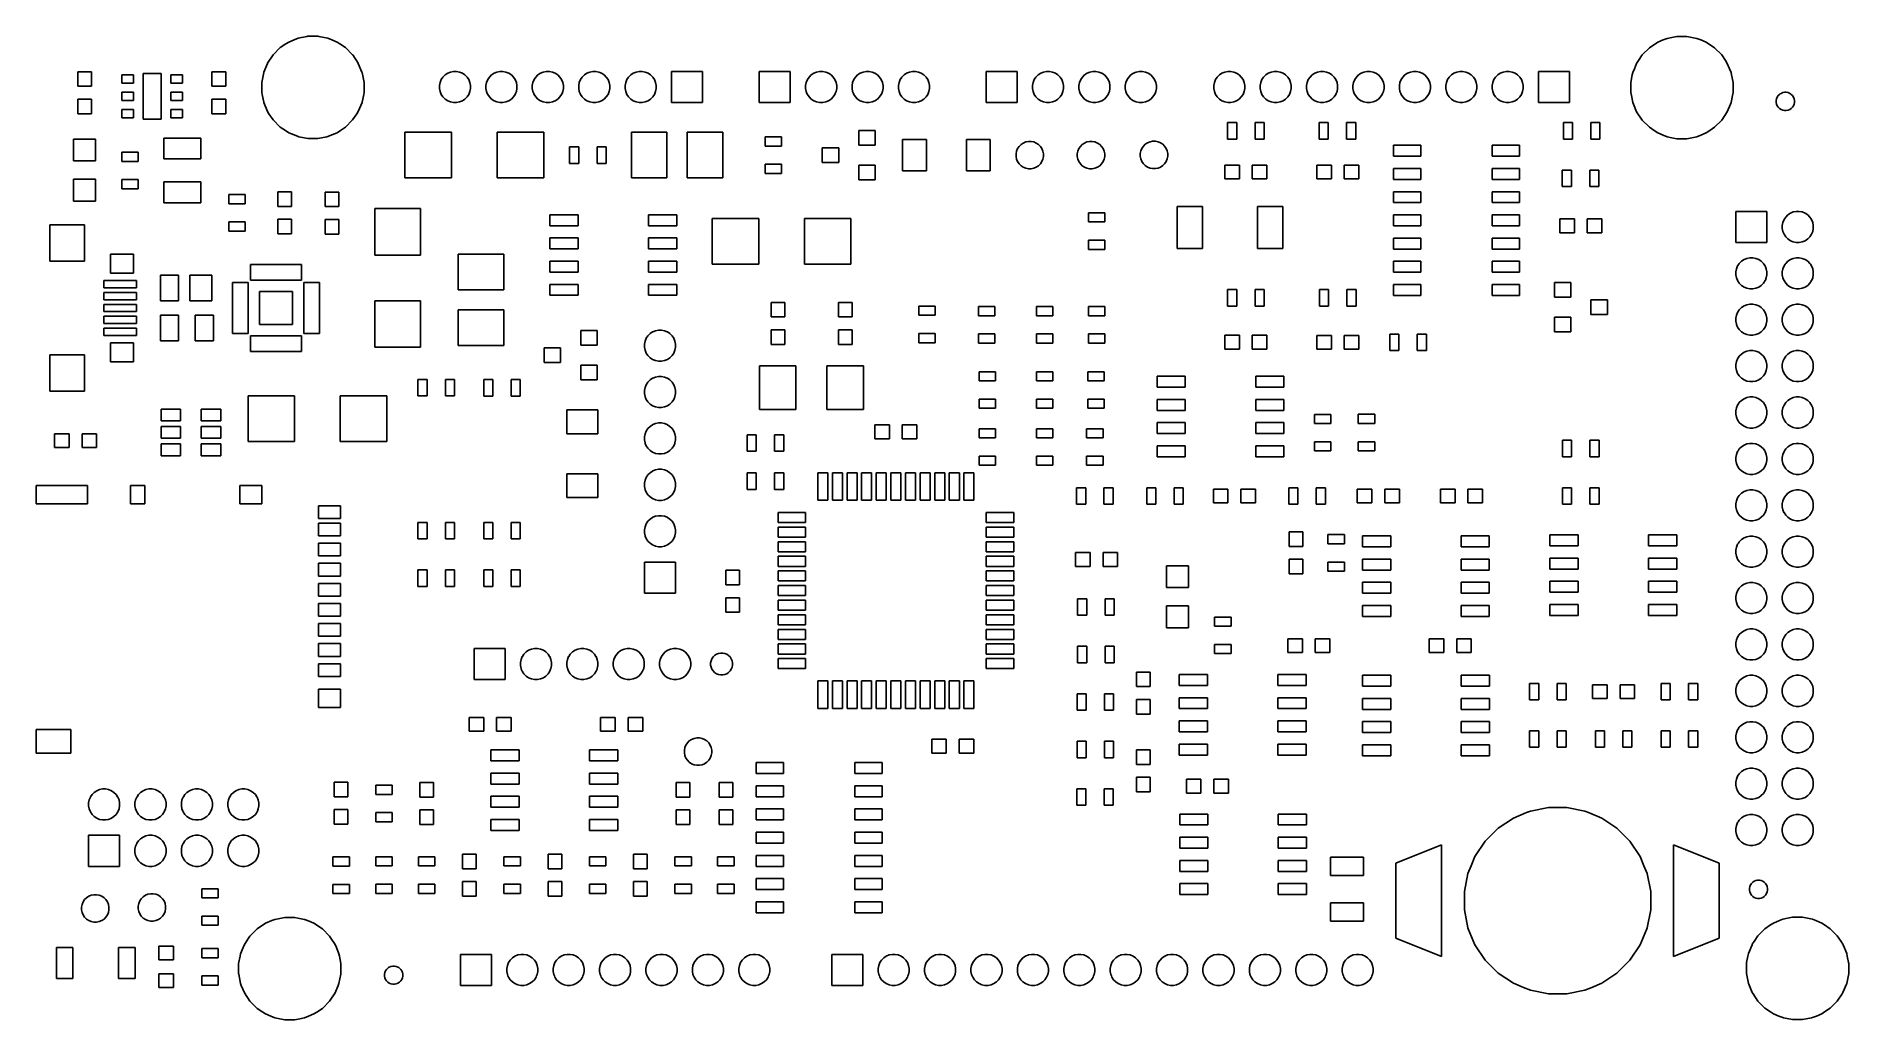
# Model space of a CAD drawing. Extents: x 3.58 to 7.49, y -4.48 to -2.36.
import ezdxf

# ---------------------------------------------------------------- set-up
doc = ezdxf.new("R2010")
doc.units = 0
doc.header["$MEASUREMENT"] = 0
doc.layers.add('BLACK', color=7, linetype='CONTINUOUS')

msp = doc.modelspace()

# ---------------------------------------------------------------- linework, layer by layer
at = {"layer": 'BLACK', "linetype": 'CONTINUOUS'}
for p, q in [((4.10886, -2.38563), (4.12093, -2.37757)), ((4.12093, -2.37757), (4.12692, -2.37357)), ((4.12692, -2.37357), (4.13867, -2.3687)), ((4.13867, -2.3687), (4.14698, -2.36526)), ((4.14698, -2.36526), (4.1663, -2.36142)), ((4.1663, -2.36142), (4.16828, -2.36102)), ((4.16828, -2.36102), (4.18999, -2.36102)), ((4.18999, -2.36102), (4.19197, -2.36142)), ((4.19197, -2.36142), (4.21129, -2.36526)), ((4.21129, -2.36526), (4.2196, -2.3687)), ((4.2196, -2.3687), (4.23135, -2.37357)), ((4.23135, -2.37357), (4.23734, -2.37757)), ((4.23734, -2.37757), (4.24941, -2.38563)), ((7.05926, -2.38603), (7.07731, -2.37396)), ((7.07731, -2.37396), (7.08906, -2.3691)), ((7.07731, -2.37396), (7.07731, -2.37396)), ((7.08906, -2.3691), (7.09737, -2.36565)), ((7.09737, -2.36565), (7.10802, -2.36354)), ((7.10802, -2.36354), (7.11867, -2.36142)), ((7.11867, -2.36142), (7.14038, -2.36142)), ((7.14038, -2.36142), (7.15103, -2.36354)), ((7.15103, -2.36354), (7.16168, -2.36565)), ((7.16168, -2.36565), (7.16999, -2.3691)), ((7.16999, -2.3691), (7.18174, -2.37396)), ((7.18174, -2.37396), (7.18174, -2.37396)), ((7.18174, -2.37396), (7.1998, -2.38603)), ((4.07347, -2.43829), (4.08128, -2.41944)), ((4.08128, -2.41944), (4.08144, -2.41904)), ((4.08144, -2.41904), (4.09324, -2.40138)), ((4.09324, -2.40138), (4.09351, -2.40099)), ((4.09351, -2.40099), (4.10886, -2.38563)), ((4.24941, -2.38563), (4.26476, -2.40099)), ((4.26476, -2.40099), (4.26502, -2.40138)), ((4.26502, -2.40138), (4.27682, -2.41904)), ((4.27682, -2.41904), (4.27699, -2.41944)), ((4.27699, -2.41944), (4.2848, -2.43829)), ((7.02697, -2.43119), (7.03184, -2.41944)), ((7.03184, -2.41944), (7.03584, -2.41345)), ((7.03584, -2.41345), (7.0439, -2.40138)), ((7.0439, -2.40138), (7.05926, -2.38603)), ((7.1998, -2.38603), (7.21515, -2.40138)), ((7.21515, -2.40138), (7.22321, -2.41345)), ((7.22321, -2.41345), (7.22722, -2.41944)), ((7.22722, -2.41944), (7.23209, -2.43119)), ((3.67224, -2.4689), (3.67224, -2.4374)), ((3.67224, -2.4374), (3.70177, -2.4374)), ((3.70177, -2.4374), (3.70177, -2.4689)), ((3.76752, -2.46201), (3.76752, -2.44429)), ((3.76752, -2.44429), (3.79232, -2.44429)), ((3.79232, -2.44429), (3.79232, -2.46201)), ((3.81299, -2.53976), (3.81299, -2.44134)), ((3.81299, -2.44134), (3.85236, -2.44134)), ((3.85236, -2.44134), (3.85236, -2.53976)), ((3.87303, -2.46201), (3.87303, -2.44429)), ((3.87303, -2.44429), (3.89783, -2.44429)), ((3.89783, -2.44429), (3.89783, -2.46201)), ((3.96161, -2.4689), (3.96161, -2.4374)), ((3.96161, -2.4374), (3.99114, -2.4374)), ((3.99114, -2.4374), (3.99114, -2.4689)), ((4.0689, -2.4604), (4.07313, -2.43911)), ((4.0689, -2.48212), (4.0689, -2.4604)), ((4.07313, -2.43911), (4.07347, -2.43829)), ((4.2848, -2.43829), (4.28513, -2.43911)), ((4.28513, -2.43911), (4.28937, -2.4604)), ((4.28937, -2.4604), (4.28937, -2.48212)), ((4.45197, -2.46718), (4.45325, -2.46071)), ((4.45325, -2.46071), (4.45578, -2.45462)), ((4.45578, -2.45462), (4.45944, -2.44914)), ((4.45578, -2.45462), (4.45578, -2.45462)), ((4.45944, -2.44914), (4.4641, -2.44448)), ((4.4641, -2.44448), (4.46958, -2.44082)), ((4.46958, -2.44082), (4.47567, -2.43829)), ((4.46958, -2.44082), (4.46958, -2.44082)), ((4.47567, -2.43829), (4.48214, -2.43701)), ((4.48214, -2.43701), (4.48873, -2.43701)), ((4.48873, -2.43701), (4.49519, -2.43829)), ((4.49519, -2.43829), (4.50128, -2.44082)), ((4.50128, -2.44082), (4.50128, -2.44082)), ((4.50128, -2.44082), (4.50677, -2.44448)), ((4.50677, -2.44448), (4.51143, -2.44914)), ((4.51143, -2.44914), (4.51509, -2.45462)), ((4.51509, -2.45462), (4.51509, -2.45462)), ((4.51509, -2.45462), (4.51761, -2.46071)), ((4.51761, -2.46071), (4.5189, -2.46718)), ((4.55197, -2.46718), (4.55325, -2.46071)), ((4.55325, -2.46071), (4.55578, -2.45462)), ((4.55578, -2.45462), (4.55944, -2.44914)), ((4.55578, -2.45462), (4.55578, -2.45462)), ((4.55944, -2.44914), (4.5641, -2.44448)), ((4.5641, -2.44448), (4.56958, -2.44082)), ((4.56958, -2.44082), (4.57567, -2.43829)), ((4.56958, -2.44082), (4.56958, -2.44082)), ((4.57567, -2.43829), (4.58214, -2.43701)), ((4.58214, -2.43701), (4.58873, -2.43701)), ((4.58873, -2.43701), (4.59519, -2.43829)), ((4.59519, -2.43829), (4.60128, -2.44082)), ((4.60128, -2.44082), (4.60128, -2.44082)), ((4.60128, -2.44082), (4.60677, -2.44448)), ((4.60677, -2.44448), (4.61143, -2.44914)), ((4.61143, -2.44914), (4.61509, -2.45462)), ((4.61509, -2.45462), (4.61509, -2.45462)), ((4.61509, -2.45462), (4.61761, -2.46071)), ((4.61761, -2.46071), (4.6189, -2.46718)), ((4.65197, -2.46718), (4.65325, -2.46071)), ((4.65325, -2.46071), (4.65578, -2.45462)), ((4.65578, -2.45462), (4.65944, -2.44914)), ((4.65578, -2.45462), (4.65578, -2.45462)), ((4.65944, -2.44914), (4.6641, -2.44448)), ((4.6641, -2.44448), (4.66958, -2.44082)), ((4.66958, -2.44082), (4.67567, -2.43829)), ((4.66958, -2.44082), (4.66958, -2.44082)), ((4.67567, -2.43829), (4.68214, -2.43701)), ((4.68214, -2.43701), (4.68873, -2.43701)), ((4.68873, -2.43701), (4.69519, -2.43829)), ((4.69519, -2.43829), (4.70128, -2.44082)), ((4.70128, -2.44082), (4.70128, -2.44082)), ((4.70128, -2.44082), (4.70677, -2.44448)), ((4.70677, -2.44448), (4.71143, -2.44914)), ((4.71143, -2.44914), (4.71509, -2.45462)), ((4.71509, -2.45462), (4.71509, -2.45462)), ((4.71509, -2.45462), (4.71761, -2.46071)), ((4.71761, -2.46071), (4.7189, -2.46718)), ((4.75197, -2.46718), (4.75325, -2.46071)), ((4.75325, -2.46071), (4.75578, -2.45462)), ((4.75578, -2.45462), (4.75944, -2.44914)), ((4.75578, -2.45462), (4.75578, -2.45462)), ((4.75944, -2.44914), (4.7641, -2.44448)), ((4.7641, -2.44448), (4.76958, -2.44082)), ((4.76958, -2.44082), (4.77567, -2.43829)), ((4.76958, -2.44082), (4.76958, -2.44082)), ((4.77567, -2.43829), (4.78214, -2.43701)), ((4.78214, -2.43701), (4.78873, -2.43701)), ((4.78873, -2.43701), (4.79519, -2.43829)), ((4.79519, -2.43829), (4.80128, -2.44082)), ((4.80128, -2.44082), (4.80128, -2.44082)), ((4.80128, -2.44082), (4.80677, -2.44448)), ((4.80677, -2.44448), (4.81143, -2.44914)), ((4.81143, -2.44914), (4.81509, -2.45462)), ((4.81509, -2.45462), (4.81509, -2.45462)), ((4.81509, -2.45462), (4.81761, -2.46071)), ((4.81761, -2.46071), (4.8189, -2.46718)), ((4.85197, -2.46718), (4.85325, -2.46071)), ((4.85325, -2.46071), (4.85578, -2.45462)), ((4.85578, -2.45462), (4.85944, -2.44914)), ((4.85578, -2.45462), (4.85578, -2.45462)), ((4.85944, -2.44914), (4.8641, -2.44448)), ((4.8641, -2.44448), (4.86958, -2.44082)), ((4.86958, -2.44082), (4.87567, -2.43829)), ((4.86958, -2.44082), (4.86958, -2.44082)), ((4.87567, -2.43829), (4.88214, -2.43701)), ((4.88214, -2.43701), (4.88873, -2.43701)), ((4.88873, -2.43701), (4.89519, -2.43829)), ((4.89519, -2.43829), (4.90128, -2.44082)), ((4.90128, -2.44082), (4.90128, -2.44082)), ((4.90128, -2.44082), (4.90677, -2.44448)), ((4.90677, -2.44448), (4.91143, -2.44914)), ((4.91143, -2.44914), (4.91509, -2.45462)), ((4.91509, -2.45462), (4.91509, -2.45462)), ((4.91509, -2.45462), (4.91761, -2.46071)), ((4.91761, -2.46071), (4.9189, -2.46718)), ((4.95197, -2.50394), (4.95197, -2.43701)), ((4.95197, -2.43701), (5.0189, -2.43701)), ((5.0189, -2.43701), (5.0189, -2.50394)), ((5.14094, -2.50394), (5.14094, -2.43701)), ((5.14094, -2.43701), (5.20787, -2.43701)), ((5.20787, -2.43701), (5.20787, -2.50394)), ((5.24094, -2.46718), (5.24223, -2.46071)), ((5.24223, -2.46071), (5.24475, -2.45462)), ((5.24475, -2.45462), (5.24842, -2.44914)), ((5.24475, -2.45462), (5.24475, -2.45462)), ((5.24842, -2.44914), (5.25308, -2.44448)), ((5.25308, -2.44448), (5.25856, -2.44082)), ((5.25856, -2.44082), (5.26465, -2.43829)), ((5.25856, -2.44082), (5.25856, -2.44082)), ((5.26465, -2.43829), (5.27111, -2.43701)), ((5.27111, -2.43701), (5.27771, -2.43701)), ((5.27771, -2.43701), (5.28417, -2.43829)), ((5.28417, -2.43829), (5.29026, -2.44082)), ((5.29026, -2.44082), (5.29026, -2.44082)), ((5.29026, -2.44082), (5.29574, -2.44448)), ((5.29574, -2.44448), (5.3004, -2.44914)), ((5.3004, -2.44914), (5.30407, -2.45462)), ((5.30407, -2.45462), (5.30407, -2.45462)), ((5.30407, -2.45462), (5.30659, -2.46071)), ((5.30659, -2.46071), (5.30787, -2.46718)), ((5.34094, -2.46718), (5.34223, -2.46071)), ((5.34223, -2.46071), (5.34475, -2.45462)), ((5.34475, -2.45462), (5.34842, -2.44914)), ((5.34475, -2.45462), (5.34475, -2.45462)), ((5.34842, -2.44914), (5.35308, -2.44448)), ((5.35308, -2.44448), (5.35856, -2.44082)), ((5.35856, -2.44082), (5.36465, -2.43829)), ((5.35856, -2.44082), (5.35856, -2.44082)), ((5.36465, -2.43829), (5.37111, -2.43701)), ((5.37111, -2.43701), (5.37771, -2.43701)), ((5.37771, -2.43701), (5.38417, -2.43829)), ((5.38417, -2.43829), (5.39026, -2.44082)), ((5.39026, -2.44082), (5.39026, -2.44082)), ((5.39026, -2.44082), (5.39574, -2.44448)), ((5.39574, -2.44448), (5.4004, -2.44914)), ((5.4004, -2.44914), (5.40407, -2.45462)), ((5.40407, -2.45462), (5.40407, -2.45462)), ((5.40407, -2.45462), (5.40659, -2.46071)), ((5.40659, -2.46071), (5.40787, -2.46718)), ((5.44094, -2.46718), (5.44223, -2.46071)), ((5.44223, -2.46071), (5.44475, -2.45462)), ((5.44475, -2.45462), (5.44842, -2.44914)), ((5.44475, -2.45462), (5.44475, -2.45462)), ((5.44842, -2.44914), (5.45308, -2.44448)), ((5.45308, -2.44448), (5.45856, -2.44082)), ((5.45856, -2.44082), (5.46465, -2.43829)), ((5.45856, -2.44082), (5.45856, -2.44082)), ((5.46465, -2.43829), (5.47111, -2.43701)), ((5.47111, -2.43701), (5.47771, -2.43701)), ((5.47771, -2.43701), (5.48417, -2.43829)), ((5.48417, -2.43829), (5.49026, -2.44082)), ((5.49026, -2.44082), (5.49026, -2.44082)), ((5.49026, -2.44082), (5.49574, -2.44448)), ((5.49574, -2.44448), (5.5004, -2.44914)), ((5.5004, -2.44914), (5.50407, -2.45462)), ((5.50407, -2.45462), (5.50407, -2.45462)), ((5.50407, -2.45462), (5.50659, -2.46071)), ((5.50659, -2.46071), (5.50787, -2.46718)), ((5.62992, -2.50394), (5.62992, -2.43701)), ((5.62992, -2.43701), (5.69685, -2.43701)), ((5.69685, -2.43701), (5.69685, -2.50394)), ((5.72992, -2.46718), (5.73121, -2.46071)), ((5.73121, -2.46071), (5.73373, -2.45462)), ((5.73373, -2.45462), (5.73739, -2.44914)), ((5.73373, -2.45462), (5.73373, -2.45462)), ((5.73739, -2.44914), (5.74205, -2.44448)), ((5.74205, -2.44448), (5.74753, -2.44082)), ((5.74753, -2.44082), (5.75362, -2.43829)), ((5.74753, -2.44082), (5.74753, -2.44082)), ((5.75362, -2.43829), (5.76009, -2.43701)), ((5.76009, -2.43701), (5.76668, -2.43701)), ((5.76668, -2.43701), (5.77315, -2.43829)), ((5.77315, -2.43829), (5.77924, -2.44082)), ((5.77924, -2.44082), (5.77924, -2.44082)), ((5.77924, -2.44082), (5.78472, -2.44448)), ((5.78472, -2.44448), (5.78938, -2.44914)), ((5.78938, -2.44914), (5.79304, -2.45462)), ((5.79304, -2.45462), (5.79304, -2.45462)), ((5.79304, -2.45462), (5.79556, -2.46071)), ((5.79556, -2.46071), (5.79685, -2.46718)), ((5.82992, -2.46718), (5.83121, -2.46071)), ((5.83121, -2.46071), (5.83373, -2.45462)), ((5.83373, -2.45462), (5.83739, -2.44914)), ((5.83373, -2.45462), (5.83373, -2.45462)), ((5.83739, -2.44914), (5.84205, -2.44448)), ((5.84205, -2.44448), (5.84753, -2.44082)), ((5.84753, -2.44082), (5.85362, -2.43829)), ((5.84753, -2.44082), (5.84753, -2.44082)), ((5.85362, -2.43829), (5.86009, -2.43701)), ((5.86009, -2.43701), (5.86668, -2.43701)), ((5.86668, -2.43701), (5.87315, -2.43829)), ((5.87315, -2.43829), (5.87924, -2.44082)), ((5.87924, -2.44082), (5.87924, -2.44082)), ((5.87924, -2.44082), (5.88472, -2.44448)), ((5.88472, -2.44448), (5.88938, -2.44914)), ((5.88938, -2.44914), (5.89304, -2.45462)), ((5.89304, -2.45462), (5.89304, -2.45462)), ((5.89304, -2.45462), (5.89556, -2.46071)), ((5.89556, -2.46071), (5.89685, -2.46718)), ((5.92992, -2.46718), (5.93121, -2.46071)), ((5.93121, -2.46071), (5.93373, -2.45462)), ((5.93373, -2.45462), (5.93739, -2.44914)), ((5.93373, -2.45462), (5.93373, -2.45462)), ((5.93739, -2.44914), (5.94205, -2.44448)), ((5.94205, -2.44448), (5.94753, -2.44082)), ((5.94753, -2.44082), (5.95362, -2.43829)), ((5.94753, -2.44082), (5.94753, -2.44082)), ((5.95362, -2.43829), (5.96009, -2.43701)), ((5.96009, -2.43701), (5.96668, -2.43701)), ((5.96668, -2.43701), (5.97315, -2.43829)), ((5.97315, -2.43829), (5.97924, -2.44082)), ((5.97924, -2.44082), (5.97924, -2.44082)), ((5.97924, -2.44082), (5.98472, -2.44448)), ((5.98472, -2.44448), (5.98938, -2.44914)), ((5.98938, -2.44914), (5.99304, -2.45462)), ((5.99304, -2.45462), (5.99304, -2.45462)), ((5.99304, -2.45462), (5.99556, -2.46071)), ((5.99556, -2.46071), (5.99685, -2.46718)), ((6.12047, -2.46718), (6.12176, -2.46071)), ((6.12176, -2.46071), (6.12428, -2.45462)), ((6.12428, -2.45462), (6.12794, -2.44914)), ((6.12428, -2.45462), (6.12428, -2.45462)), ((6.12794, -2.44914), (6.1326, -2.44448)), ((6.1326, -2.44448), (6.13809, -2.44082)), ((6.13809, -2.44082), (6.14418, -2.43829)), ((6.13809, -2.44082), (6.13809, -2.44082)), ((6.14418, -2.43829), (6.15064, -2.43701)), ((6.15064, -2.43701), (6.15723, -2.43701)), ((6.15723, -2.43701), (6.1637, -2.43829)), ((6.1637, -2.43829), (6.16979, -2.44082)), ((6.16979, -2.44082), (6.16979, -2.44082)), ((6.16979, -2.44082), (6.17527, -2.44448)), ((6.17527, -2.44448), (6.17993, -2.44914)), ((6.17993, -2.44914), (6.18359, -2.45462)), ((6.18359, -2.45462), (6.18359, -2.45462)), ((6.18359, -2.45462), (6.18612, -2.46071)), ((6.18612, -2.46071), (6.1874, -2.46718)), ((6.22047, -2.46718), (6.22176, -2.46071)), ((6.22176, -2.46071), (6.22428, -2.45462)), ((6.22428, -2.45462), (6.22794, -2.44914)), ((6.22428, -2.45462), (6.22428, -2.45462)), ((6.22794, -2.44914), (6.2326, -2.44448)), ((6.2326, -2.44448), (6.23809, -2.44082)), ((6.23809, -2.44082), (6.24418, -2.43829)), ((6.23809, -2.44082), (6.23809, -2.44082)), ((6.24418, -2.43829), (6.25064, -2.43701)), ((6.25064, -2.43701), (6.25723, -2.43701)), ((6.25723, -2.43701), (6.2637, -2.43829)), ((6.2637, -2.43829), (6.26979, -2.44082)), ((6.26979, -2.44082), (6.26979, -2.44082)), ((6.26979, -2.44082), (6.27527, -2.44448)), ((6.27527, -2.44448), (6.27993, -2.44914)), ((6.27993, -2.44914), (6.28359, -2.45462)), ((6.28359, -2.45462), (6.28359, -2.45462)), ((6.28359, -2.45462), (6.28612, -2.46071)), ((6.28612, -2.46071), (6.2874, -2.46718)), ((6.32047, -2.46718), (6.32176, -2.46071)), ((6.32176, -2.46071), (6.32428, -2.45462)), ((6.32428, -2.45462), (6.32794, -2.44914)), ((6.32428, -2.45462), (6.32428, -2.45462)), ((6.32794, -2.44914), (6.3326, -2.44448)), ((6.3326, -2.44448), (6.33809, -2.44082)), ((6.33809, -2.44082), (6.34418, -2.43829)), ((6.33809, -2.44082), (6.33809, -2.44082)), ((6.34418, -2.43829), (6.35064, -2.43701)), ((6.35064, -2.43701), (6.35723, -2.43701)), ((6.35723, -2.43701), (6.3637, -2.43829)), ((6.3637, -2.43829), (6.36979, -2.44082)), ((6.36979, -2.44082), (6.36979, -2.44082)), ((6.36979, -2.44082), (6.37527, -2.44448)), ((6.37527, -2.44448), (6.37993, -2.44914)), ((6.37993, -2.44914), (6.38359, -2.45462)), ((6.38359, -2.45462), (6.38359, -2.45462)), ((6.38359, -2.45462), (6.38612, -2.46071)), ((6.38612, -2.46071), (6.3874, -2.46718)), ((6.42047, -2.46718), (6.42176, -2.46071)), ((6.42176, -2.46071), (6.42428, -2.45462)), ((6.42428, -2.45462), (6.42794, -2.44914)), ((6.42428, -2.45462), (6.42428, -2.45462)), ((6.42794, -2.44914), (6.4326, -2.44448)), ((6.4326, -2.44448), (6.43809, -2.44082)), ((6.43809, -2.44082), (6.44418, -2.43829)), ((6.43809, -2.44082), (6.43809, -2.44082)), ((6.44418, -2.43829), (6.45064, -2.43701)), ((6.45064, -2.43701), (6.45723, -2.43701)), ((6.45723, -2.43701), (6.4637, -2.43829)), ((6.4637, -2.43829), (6.46979, -2.44082)), ((6.46979, -2.44082), (6.46979, -2.44082)), ((6.46979, -2.44082), (6.47527, -2.44448)), ((6.47527, -2.44448), (6.47993, -2.44914)), ((6.47993, -2.44914), (6.48359, -2.45462)), ((6.48359, -2.45462), (6.48359, -2.45462)), ((6.48359, -2.45462), (6.48612, -2.46071)), ((6.48612, -2.46071), (6.4874, -2.46718)), ((6.52047, -2.46718), (6.52176, -2.46071)), ((6.52176, -2.46071), (6.52428, -2.45462)), ((6.52428, -2.45462), (6.52794, -2.44914)), ((6.52428, -2.45462), (6.52428, -2.45462)), ((6.52794, -2.44914), (6.5326, -2.44448)), ((6.5326, -2.44448), (6.53809, -2.44082)), ((6.53809, -2.44082), (6.54418, -2.43829)), ((6.53809, -2.44082), (6.53809, -2.44082)), ((6.54418, -2.43829), (6.55064, -2.43701)), ((6.55064, -2.43701), (6.55723, -2.43701)), ((6.55723, -2.43701), (6.5637, -2.43829)), ((6.5637, -2.43829), (6.56979, -2.44082)), ((6.56979, -2.44082), (6.56979, -2.44082)), ((6.56979, -2.44082), (6.57527, -2.44448)), ((6.57527, -2.44448), (6.57993, -2.44914)), ((6.57993, -2.44914), (6.58359, -2.45462)), ((6.58359, -2.45462), (6.58359, -2.45462)), ((6.58359, -2.45462), (6.58612, -2.46071)), ((6.58612, -2.46071), (6.5874, -2.46718)), ((6.62047, -2.46718), (6.62176, -2.46071)), ((6.62176, -2.46071), (6.62428, -2.45462)), ((6.62428, -2.45462), (6.62794, -2.44914)), ((6.62428, -2.45462), (6.62428, -2.45462)), ((6.62794, -2.44914), (6.6326, -2.44448)), ((6.6326, -2.44448), (6.63809, -2.44082)), ((6.63809, -2.44082), (6.64418, -2.43829)), ((6.63809, -2.44082), (6.63809, -2.44082)), ((6.64418, -2.43829), (6.65064, -2.43701)), ((6.65064, -2.43701), (6.65723, -2.43701)), ((6.65723, -2.43701), (6.6637, -2.43829)), ((6.6637, -2.43829), (6.66979, -2.44082)), ((6.66979, -2.44082), (6.66979, -2.44082)), ((6.66979, -2.44082), (6.67527, -2.44448)), ((6.67527, -2.44448), (6.67993, -2.44914)), ((6.67993, -2.44914), (6.68359, -2.45462)), ((6.68359, -2.45462), (6.68359, -2.45462)), ((6.68359, -2.45462), (6.68612, -2.46071)), ((6.68612, -2.46071), (6.6874, -2.46718)), ((6.72047, -2.46718), (6.72176, -2.46071)), ((6.72176, -2.46071), (6.72428, -2.45462)), ((6.72428, -2.45462), (6.72794, -2.44914)), ((6.72428, -2.45462), (6.72428, -2.45462)), ((6.72794, -2.44914), (6.7326, -2.44448)), ((6.7326, -2.44448), (6.73809, -2.44082)), ((6.73809, -2.44082), (6.74418, -2.43829)), ((6.73809, -2.44082), (6.73809, -2.44082)), ((6.74418, -2.43829), (6.75064, -2.43701)), ((6.75064, -2.43701), (6.75723, -2.43701)), ((6.75723, -2.43701), (6.7637, -2.43829)), ((6.7637, -2.43829), (6.76979, -2.44082)), ((6.76979, -2.44082), (6.76979, -2.44082)), ((6.76979, -2.44082), (6.77527, -2.44448)), ((6.77527, -2.44448), (6.77993, -2.44914)), ((6.77993, -2.44914), (6.78359, -2.45462)), ((6.78359, -2.45462), (6.78359, -2.45462)), ((6.78359, -2.45462), (6.78612, -2.46071)), ((6.78612, -2.46071), (6.7874, -2.46718)), ((6.82047, -2.50394), (6.82047, -2.43701)), ((6.82047, -2.43701), (6.8874, -2.43701)), ((6.8874, -2.43701), (6.8874, -2.50394)), ((7.01929, -2.4608), (7.02254, -2.44448)), ((7.01929, -2.48251), (7.01929, -2.4608)), ((7.02254, -2.44448), (7.02353, -2.4395)), ((7.02353, -2.4395), (7.02697, -2.43119)), ((7.23209, -2.43119), (7.23553, -2.4395)), ((7.23553, -2.4395), (7.23652, -2.44448)), ((7.23652, -2.44448), (7.23976, -2.4608)), ((7.23976, -2.4608), (7.23976, -2.48251)), ((3.70177, -2.4689), (3.67224, -2.4689)), ((3.67224, -2.52795), (3.67224, -2.49646)), ((3.67224, -2.49646), (3.70177, -2.49646)), ((3.70177, -2.49646), (3.70177, -2.52795)), ((3.79232, -2.46201), (3.76752, -2.46201)), ((3.76752, -2.49941), (3.76752, -2.48169)), ((3.76752, -2.48169), (3.79232, -2.48169)), ((3.79232, -2.49941), (3.76752, -2.49941)), ((3.79232, -2.48169), (3.79232, -2.49941)), ((3.89783, -2.46201), (3.87303, -2.46201)), ((3.87303, -2.49941), (3.87303, -2.48169)), ((3.87303, -2.48169), (3.89783, -2.48169)), ((3.89783, -2.49941), (3.87303, -2.49941)), ((3.89783, -2.48169), (3.89783, -2.49941)), ((3.99114, -2.4689), (3.96161, -2.4689)), ((3.96161, -2.52795), (3.96161, -2.49646)), ((3.96161, -2.49646), (3.99114, -2.49646)), ((3.99114, -2.49646), (3.99114, -2.52795)), ((4.06973, -2.48632), (4.0689, -2.48212)), ((4.07313, -2.50341), (4.06973, -2.48632)), ((4.28853, -2.48632), (4.28513, -2.50341)), ((4.28937, -2.48212), (4.28853, -2.48632)), ((4.45197, -2.47377), (4.45197, -2.46718)), ((4.45325, -2.48023), (4.45197, -2.47377)), ((4.45487, -2.48413), (4.45325, -2.48023)), ((4.45578, -2.48632), (4.45487, -2.48413)), ((4.45944, -2.4918), (4.45578, -2.48632)), ((4.4641, -2.49647), (4.45944, -2.4918)), ((4.46958, -2.50013), (4.4641, -2.49647)), ((4.50677, -2.49647), (4.50128, -2.50013)), ((4.51143, -2.4918), (4.50677, -2.49647)), ((4.51509, -2.48632), (4.51143, -2.4918)), ((4.516, -2.48413), (4.51509, -2.48632)), ((4.51761, -2.48023), (4.516, -2.48413)), ((4.5189, -2.47377), (4.51761, -2.48023)), ((4.5189, -2.46718), (4.5189, -2.47377)), ((4.55197, -2.47377), (4.55197, -2.46718)), ((4.55325, -2.48023), (4.55197, -2.47377)), ((4.55487, -2.48413), (4.55325, -2.48023)), ((4.55578, -2.48632), (4.55487, -2.48413)), ((4.55944, -2.4918), (4.55578, -2.48632)), ((4.5641, -2.49647), (4.55944, -2.4918)), ((4.56958, -2.50013), (4.5641, -2.49647)), ((4.60677, -2.49647), (4.60128, -2.50013)), ((4.61143, -2.4918), (4.60677, -2.49647)), ((4.61509, -2.48632), (4.61143, -2.4918)), ((4.616, -2.48413), (4.61509, -2.48632)), ((4.61761, -2.48023), (4.616, -2.48413)), ((4.6189, -2.47377), (4.61761, -2.48023)), ((4.6189, -2.46718), (4.6189, -2.47377)), ((4.65197, -2.47377), (4.65197, -2.46718)), ((4.65325, -2.48023), (4.65197, -2.47377)), ((4.65487, -2.48413), (4.65325, -2.48023)), ((4.65578, -2.48632), (4.65487, -2.48413)), ((4.65944, -2.4918), (4.65578, -2.48632)), ((4.6641, -2.49647), (4.65944, -2.4918)), ((4.66958, -2.50013), (4.6641, -2.49647)), ((4.70677, -2.49647), (4.70128, -2.50013)), ((4.71143, -2.4918), (4.70677, -2.49647)), ((4.71509, -2.48632), (4.71143, -2.4918)), ((4.716, -2.48413), (4.71509, -2.48632)), ((4.71761, -2.48023), (4.716, -2.48413)), ((4.7189, -2.47377), (4.71761, -2.48023)), ((4.7189, -2.46718), (4.7189, -2.47377)), ((4.75197, -2.47377), (4.75197, -2.46718)), ((4.75325, -2.48023), (4.75197, -2.47377)), ((4.75487, -2.48413), (4.75325, -2.48023)), ((4.75578, -2.48632), (4.75487, -2.48413)), ((4.75944, -2.4918), (4.75578, -2.48632)), ((4.7641, -2.49647), (4.75944, -2.4918)), ((4.76958, -2.50013), (4.7641, -2.49647)), ((4.80677, -2.49647), (4.80128, -2.50013)), ((4.81143, -2.4918), (4.80677, -2.49647)), ((4.81509, -2.48632), (4.81143, -2.4918)), ((4.816, -2.48413), (4.81509, -2.48632)), ((4.81761, -2.48023), (4.816, -2.48413)), ((4.8189, -2.47377), (4.81761, -2.48023)), ((4.8189, -2.46718), (4.8189, -2.47377)), ((4.85197, -2.47377), (4.85197, -2.46718)), ((4.85325, -2.48023), (4.85197, -2.47377)), ((4.85487, -2.48413), (4.85325, -2.48023)), ((4.85578, -2.48632), (4.85487, -2.48413)), ((4.85944, -2.4918), (4.85578, -2.48632)), ((4.8641, -2.49647), (4.85944, -2.4918)), ((4.86958, -2.50013), (4.8641, -2.49647)), ((4.90677, -2.49647), (4.90128, -2.50013)), ((4.91143, -2.4918), (4.90677, -2.49647)), ((4.91509, -2.48632), (4.91143, -2.4918)), ((4.916, -2.48413), (4.91509, -2.48632)), ((4.91761, -2.48023), (4.916, -2.48413)), ((4.9189, -2.47377), (4.91761, -2.48023)), ((4.9189, -2.46718), (4.9189, -2.47377)), ((5.24094, -2.47377), (5.24094, -2.46718)), ((5.24223, -2.48023), (5.24094, -2.47377)), ((5.24384, -2.48413), (5.24223, -2.48023)), ((5.24475, -2.48632), (5.24384, -2.48413)), ((5.24842, -2.4918), (5.24475, -2.48632)), ((5.25308, -2.49647), (5.24842, -2.4918)), ((5.25856, -2.50013), (5.25308, -2.49647)), ((5.29574, -2.49647), (5.29026, -2.50013)), ((5.3004, -2.4918), (5.29574, -2.49647)), ((5.30407, -2.48632), (5.3004, -2.4918)), ((5.30497, -2.48413), (5.30407, -2.48632)), ((5.30659, -2.48023), (5.30497, -2.48413)), ((5.30787, -2.47377), (5.30659, -2.48023)), ((5.30787, -2.46718), (5.30787, -2.47377)), ((5.34094, -2.47377), (5.34094, -2.46718)), ((5.34223, -2.48023), (5.34094, -2.47377)), ((5.34384, -2.48413), (5.34223, -2.48023)), ((5.34475, -2.48632), (5.34384, -2.48413)), ((5.34842, -2.4918), (5.34475, -2.48632)), ((5.35308, -2.49647), (5.34842, -2.4918)), ((5.35856, -2.50013), (5.35308, -2.49647)), ((5.39574, -2.49647), (5.39026, -2.50013)), ((5.4004, -2.4918), (5.39574, -2.49647)), ((5.40407, -2.48632), (5.4004, -2.4918)), ((5.40497, -2.48413), (5.40407, -2.48632)), ((5.40659, -2.48023), (5.40497, -2.48413)), ((5.40787, -2.47377), (5.40659, -2.48023)), ((5.40787, -2.46718), (5.40787, -2.47377)), ((5.44094, -2.47377), (5.44094, -2.46718)), ((5.44223, -2.48023), (5.44094, -2.47377)), ((5.44384, -2.48413), (5.44223, -2.48023)), ((5.44475, -2.48632), (5.44384, -2.48413)), ((5.44842, -2.4918), (5.44475, -2.48632)), ((5.45308, -2.49647), (5.44842, -2.4918)), ((5.45856, -2.50013), (5.45308, -2.49647)), ((5.49574, -2.49647), (5.49026, -2.50013)), ((5.5004, -2.4918), (5.49574, -2.49647)), ((5.50407, -2.48632), (5.5004, -2.4918)), ((5.50497, -2.48413), (5.50407, -2.48632)), ((5.50659, -2.48023), (5.50497, -2.48413)), ((5.50787, -2.47377), (5.50659, -2.48023)), ((5.50787, -2.46718), (5.50787, -2.47377)), ((5.72992, -2.47377), (5.72992, -2.46718)), ((5.73121, -2.48023), (5.72992, -2.47377)), ((5.73282, -2.48413), (5.73121, -2.48023)), ((5.73373, -2.48632), (5.73282, -2.48413)), ((5.73739, -2.4918), (5.73373, -2.48632)), ((5.74205, -2.49647), (5.73739, -2.4918)), ((5.74753, -2.50013), (5.74205, -2.49647)), ((5.78472, -2.49647), (5.77924, -2.50013)), ((5.78938, -2.4918), (5.78472, -2.49647)), ((5.79304, -2.48632), (5.78938, -2.4918)), ((5.79395, -2.48413), (5.79304, -2.48632)), ((5.79556, -2.48023), (5.79395, -2.48413)), ((5.79685, -2.47377), (5.79556, -2.48023)), ((5.79685, -2.46718), (5.79685, -2.47377)), ((5.82992, -2.47377), (5.82992, -2.46718)), ((5.83121, -2.48023), (5.82992, -2.47377)), ((5.83282, -2.48413), (5.83121, -2.48023)), ((5.83373, -2.48632), (5.83282, -2.48413)), ((5.83739, -2.4918), (5.83373, -2.48632)), ((5.84205, -2.49647), (5.83739, -2.4918)), ((5.84753, -2.50013), (5.84205, -2.49647)), ((5.88472, -2.49647), (5.87924, -2.50013)), ((5.88938, -2.4918), (5.88472, -2.49647)), ((5.89304, -2.48632), (5.88938, -2.4918)), ((5.89395, -2.48413), (5.89304, -2.48632)), ((5.89556, -2.48023), (5.89395, -2.48413)), ((5.89685, -2.47377), (5.89556, -2.48023)), ((5.89685, -2.46718), (5.89685, -2.47377)), ((5.92992, -2.47377), (5.92992, -2.46718)), ((5.93121, -2.48023), (5.92992, -2.47377)), ((5.93282, -2.48413), (5.93121, -2.48023)), ((5.93373, -2.48632), (5.93282, -2.48413)), ((5.93739, -2.4918), (5.93373, -2.48632)), ((5.94205, -2.49647), (5.93739, -2.4918)), ((5.94753, -2.50013), (5.94205, -2.49647)), ((5.98472, -2.49647), (5.97924, -2.50013)), ((5.98938, -2.4918), (5.98472, -2.49647)), ((5.99304, -2.48632), (5.98938, -2.4918)), ((5.99395, -2.48413), (5.99304, -2.48632)), ((5.99556, -2.48023), (5.99395, -2.48413)), ((5.99685, -2.47377), (5.99556, -2.48023)), ((5.99685, -2.46718), (5.99685, -2.47377)), ((6.12047, -2.47377), (6.12047, -2.46718)), ((6.12176, -2.48023), (6.12047, -2.47377)), ((6.12337, -2.48413), (6.12176, -2.48023)), ((6.12428, -2.48632), (6.12337, -2.48413)), ((6.12794, -2.4918), (6.12428, -2.48632)), ((6.1326, -2.49647), (6.12794, -2.4918)), ((6.13809, -2.50013), (6.1326, -2.49647)), ((6.17527, -2.49647), (6.16979, -2.50013)), ((6.17993, -2.4918), (6.17527, -2.49647)), ((6.18359, -2.48632), (6.17993, -2.4918)), ((6.1845, -2.48413), (6.18359, -2.48632)), ((6.18612, -2.48023), (6.1845, -2.48413)), ((6.1874, -2.47377), (6.18612, -2.48023)), ((6.1874, -2.46718), (6.1874, -2.47377)), ((6.22047, -2.47377), (6.22047, -2.46718)), ((6.22176, -2.48023), (6.22047, -2.47377)), ((6.22337, -2.48413), (6.22176, -2.48023)), ((6.22428, -2.48632), (6.22337, -2.48413)), ((6.22794, -2.4918), (6.22428, -2.48632)), ((6.2326, -2.49647), (6.22794, -2.4918)), ((6.23809, -2.50013), (6.2326, -2.49647)), ((6.27527, -2.49647), (6.26979, -2.50013)), ((6.27993, -2.4918), (6.27527, -2.49647)), ((6.28359, -2.48632), (6.27993, -2.4918)), ((6.2845, -2.48413), (6.28359, -2.48632)), ((6.28612, -2.48023), (6.2845, -2.48413)), ((6.2874, -2.47377), (6.28612, -2.48023)), ((6.2874, -2.46718), (6.2874, -2.47377)), ((6.32047, -2.47377), (6.32047, -2.46718)), ((6.32176, -2.48023), (6.32047, -2.47377)), ((6.32337, -2.48413), (6.32176, -2.48023)), ((6.32428, -2.48632), (6.32337, -2.48413)), ((6.32794, -2.4918), (6.32428, -2.48632)), ((6.3326, -2.49647), (6.32794, -2.4918)), ((6.33809, -2.50013), (6.3326, -2.49647)), ((6.37527, -2.49647), (6.36979, -2.50013)), ((6.37993, -2.4918), (6.37527, -2.49647)), ((6.38359, -2.48632), (6.37993, -2.4918)), ((6.3845, -2.48413), (6.38359, -2.48632)), ((6.38612, -2.48023), (6.3845, -2.48413)), ((6.3874, -2.47377), (6.38612, -2.48023)), ((6.3874, -2.46718), (6.3874, -2.47377)), ((6.42047, -2.47377), (6.42047, -2.46718)), ((6.42176, -2.48023), (6.42047, -2.47377)), ((6.42337, -2.48413), (6.42176, -2.48023)), ((6.42428, -2.48632), (6.42337, -2.48413)), ((6.42794, -2.4918), (6.42428, -2.48632)), ((6.4326, -2.49647), (6.42794, -2.4918)), ((6.43809, -2.50013), (6.4326, -2.49647)), ((6.47527, -2.49647), (6.46979, -2.50013)), ((6.47993, -2.4918), (6.47527, -2.49647)), ((6.48359, -2.48632), (6.47993, -2.4918)), ((6.4845, -2.48413), (6.48359, -2.48632)), ((6.48612, -2.48023), (6.4845, -2.48413)), ((6.4874, -2.47377), (6.48612, -2.48023)), ((6.4874, -2.46718), (6.4874, -2.47377)), ((6.52047, -2.47377), (6.52047, -2.46718)), ((6.52176, -2.48023), (6.52047, -2.47377)), ((6.52337, -2.48413), (6.52176, -2.48023)), ((6.52428, -2.48632), (6.52337, -2.48413)), ((6.52794, -2.4918), (6.52428, -2.48632)), ((6.5326, -2.49647), (6.52794, -2.4918)), ((6.53809, -2.50013), (6.5326, -2.49647)), ((6.57527, -2.49647), (6.56979, -2.50013)), ((6.57993, -2.4918), (6.57527, -2.49647)), ((6.58359, -2.48632), (6.57993, -2.4918)), ((6.5845, -2.48413), (6.58359, -2.48632)), ((6.58612, -2.48023), (6.5845, -2.48413)), ((6.5874, -2.47377), (6.58612, -2.48023)), ((6.5874, -2.46718), (6.5874, -2.47377)), ((6.62047, -2.47377), (6.62047, -2.46718)), ((6.62176, -2.48023), (6.62047, -2.47377)), ((6.62337, -2.48413), (6.62176, -2.48023)), ((6.62428, -2.48632), (6.62337, -2.48413)), ((6.62794, -2.4918), (6.62428, -2.48632)), ((6.6326, -2.49647), (6.62794, -2.4918)), ((6.63809, -2.50013), (6.6326, -2.49647)), ((6.67527, -2.49647), (6.66979, -2.50013)), ((6.67993, -2.4918), (6.67527, -2.49647)), ((6.68359, -2.48632), (6.67993, -2.4918)), ((6.6845, -2.48413), (6.68359, -2.48632)), ((6.68612, -2.48023), (6.6845, -2.48413)), ((6.6874, -2.47377), (6.68612, -2.48023)), ((6.6874, -2.46718), (6.6874, -2.47377)), ((6.72047, -2.47377), (6.72047, -2.46718)), ((6.72176, -2.48023), (6.72047, -2.47377)), ((6.72337, -2.48413), (6.72176, -2.48023)), ((6.72428, -2.48632), (6.72337, -2.48413)), ((6.72794, -2.4918), (6.72428, -2.48632)), ((6.7326, -2.49647), (6.72794, -2.4918)), ((6.73809, -2.50013), (6.7326, -2.49647)), ((6.77527, -2.49647), (6.76979, -2.50013)), ((6.77993, -2.4918), (6.77527, -2.49647)), ((6.78359, -2.48632), (6.77993, -2.4918)), ((6.7845, -2.48413), (6.78359, -2.48632)), ((6.78612, -2.48023), (6.7845, -2.48413)), ((6.7874, -2.47377), (6.78612, -2.48023)), ((6.7874, -2.46718), (6.7874, -2.47377)), ((7.02059, -2.48903), (7.01929, -2.48251)), ((7.02353, -2.50381), (7.02059, -2.48903)), ((7.23847, -2.48903), (7.23553, -2.50381)), ((7.23976, -2.48251), (7.23847, -2.48903)), ((7.33268, -2.49964), (7.33343, -2.49583)), ((7.33268, -2.50351), (7.33268, -2.49964)), ((7.33343, -2.49583), (7.33492, -2.49225)), ((7.33492, -2.49225), (7.33707, -2.48903)), ((7.33707, -2.48903), (7.33981, -2.48628)), ((7.33981, -2.48628), (7.34141, -2.48521)), ((7.34141, -2.48521), (7.34304, -2.48413)), ((7.34304, -2.48413), (7.34662, -2.48265)), ((7.34662, -2.48265), (7.35042, -2.48189)), ((7.34662, -2.48265), (7.34662, -2.48265)), ((7.34662, -2.48265), (7.34662, -2.48265)), ((7.35042, -2.48189), (7.3543, -2.48189)), ((7.3543, -2.48189), (7.3581, -2.48265)), ((7.3581, -2.48265), (7.3581, -2.48265)), ((7.3581, -2.48265), (7.3581, -2.48265)), ((7.3581, -2.48265), (7.36169, -2.48413)), ((7.36169, -2.48413), (7.36331, -2.48521)), ((7.36331, -2.48521), (7.36491, -2.48628)), ((7.36491, -2.48628), (7.36765, -2.48903)), ((7.36765, -2.48903), (7.36981, -2.49225)), ((7.36981, -2.49225), (7.37129, -2.49583)), ((7.37129, -2.49583), (7.37205, -2.49964)), ((7.37205, -2.49964), (7.37205, -2.50351)), ((3.70177, -2.52795), (3.67224, -2.52795)), ((3.76752, -2.53681), (3.76752, -2.51909)), ((3.76752, -2.51909), (3.79232, -2.51909)), ((3.79232, -2.53681), (3.76752, -2.53681)), ((3.79232, -2.51909), (3.79232, -2.53681)), ((3.87303, -2.53681), (3.87303, -2.51909)), ((3.87303, -2.51909), (3.89783, -2.51909)), ((3.89783, -2.53681), (3.87303, -2.53681)), ((3.89783, -2.51909), (3.89783, -2.53681)), ((3.99114, -2.52795), (3.96161, -2.52795)), ((4.07335, -2.50394), (4.07313, -2.50341)), ((4.08144, -2.52348), (4.07335, -2.50394)), ((4.08443, -2.52795), (4.08144, -2.52348)), ((4.09351, -2.54153), (4.08443, -2.52795)), ((4.27383, -2.52795), (4.26476, -2.54153)), ((4.27682, -2.52348), (4.27383, -2.52795)), ((4.28492, -2.50394), (4.27682, -2.52348)), ((4.28513, -2.50341), (4.28492, -2.50394)), ((4.47567, -2.50265), (4.46958, -2.50013)), ((4.46958, -2.50013), (4.46958, -2.50013)), ((4.46958, -2.50013), (4.46958, -2.50013)), ((4.48214, -2.50394), (4.47567, -2.50265)), ((4.48873, -2.50394), (4.48214, -2.50394)), ((4.49519, -2.50265), (4.48873, -2.50394)), ((4.50128, -2.50013), (4.49519, -2.50265)), ((4.50128, -2.50013), (4.50128, -2.50013)), ((4.50128, -2.50013), (4.50128, -2.50013)), ((4.57567, -2.50265), (4.56958, -2.50013)), ((4.56958, -2.50013), (4.56958, -2.50013)), ((4.56958, -2.50013), (4.56958, -2.50013)), ((4.58214, -2.50394), (4.57567, -2.50265)), ((4.58873, -2.50394), (4.58214, -2.50394)), ((4.59519, -2.50265), (4.58873, -2.50394)), ((4.60128, -2.50013), (4.59519, -2.50265)), ((4.60128, -2.50013), (4.60128, -2.50013)), ((4.60128, -2.50013), (4.60128, -2.50013)), ((4.67567, -2.50265), (4.66958, -2.50013)), ((4.66958, -2.50013), (4.66958, -2.50013)), ((4.66958, -2.50013), (4.66958, -2.50013)), ((4.68214, -2.50394), (4.67567, -2.50265)), ((4.68873, -2.50394), (4.68214, -2.50394)), ((4.69519, -2.50265), (4.68873, -2.50394)), ((4.70128, -2.50013), (4.69519, -2.50265)), ((4.70128, -2.50013), (4.70128, -2.50013)), ((4.70128, -2.50013), (4.70128, -2.50013)), ((4.77567, -2.50265), (4.76958, -2.50013)), ((4.76958, -2.50013), (4.76958, -2.50013)), ((4.76958, -2.50013), (4.76958, -2.50013)), ((4.78214, -2.50394), (4.77567, -2.50265)), ((4.78873, -2.50394), (4.78214, -2.50394)), ((4.79519, -2.50265), (4.78873, -2.50394)), ((4.80128, -2.50013), (4.79519, -2.50265)), ((4.80128, -2.50013), (4.80128, -2.50013)), ((4.80128, -2.50013), (4.80128, -2.50013)), ((4.87567, -2.50265), (4.86958, -2.50013)), ((4.86958, -2.50013), (4.86958, -2.50013)), ((4.86958, -2.50013), (4.86958, -2.50013)), ((4.88214, -2.50394), (4.87567, -2.50265)), ((4.88873, -2.50394), (4.88214, -2.50394)), ((4.89519, -2.50265), (4.88873, -2.50394)), ((4.90128, -2.50013), (4.89519, -2.50265)), ((4.90128, -2.50013), (4.90128, -2.50013)), ((4.90128, -2.50013), (4.90128, -2.50013)), ((5.0189, -2.50394), (4.95197, -2.50394)), ((5.20787, -2.50394), (5.14094, -2.50394)), ((5.26465, -2.50265), (5.25856, -2.50013)), ((5.25856, -2.50013), (5.25856, -2.50013)), ((5.25856, -2.50013), (5.25856, -2.50013)), ((5.27111, -2.50394), (5.26465, -2.50265)), ((5.27771, -2.50394), (5.27111, -2.50394)), ((5.28417, -2.50265), (5.27771, -2.50394)), ((5.29026, -2.50013), (5.28417, -2.50265)), ((5.29026, -2.50013), (5.29026, -2.50013)), ((5.29026, -2.50013), (5.29026, -2.50013)), ((5.36465, -2.50265), (5.35856, -2.50013)), ((5.35856, -2.50013), (5.35856, -2.50013)), ((5.35856, -2.50013), (5.35856, -2.50013)), ((5.37111, -2.50394), (5.36465, -2.50265)), ((5.37771, -2.50394), (5.37111, -2.50394)), ((5.38417, -2.50265), (5.37771, -2.50394)), ((5.39026, -2.50013), (5.38417, -2.50265)), ((5.39026, -2.50013), (5.39026, -2.50013)), ((5.39026, -2.50013), (5.39026, -2.50013)), ((5.46465, -2.50265), (5.45856, -2.50013)), ((5.45856, -2.50013), (5.45856, -2.50013)), ((5.45856, -2.50013), (5.45856, -2.50013)), ((5.47111, -2.50394), (5.46465, -2.50265)), ((5.47771, -2.50394), (5.47111, -2.50394)), ((5.48417, -2.50265), (5.47771, -2.50394)), ((5.49026, -2.50013), (5.48417, -2.50265)), ((5.49026, -2.50013), (5.49026, -2.50013)), ((5.49026, -2.50013), (5.49026, -2.50013)), ((5.69685, -2.50394), (5.62992, -2.50394)), ((5.75362, -2.50265), (5.74753, -2.50013)), ((5.74753, -2.50013), (5.74753, -2.50013)), ((5.74753, -2.50013), (5.74753, -2.50013)), ((5.76009, -2.50394), (5.75362, -2.50265)), ((5.76668, -2.50394), (5.76009, -2.50394)), ((5.77315, -2.50265), (5.76668, -2.50394)), ((5.77924, -2.50013), (5.77315, -2.50265)), ((5.77924, -2.50013), (5.77924, -2.50013)), ((5.77924, -2.50013), (5.77924, -2.50013)), ((5.85362, -2.50265), (5.84753, -2.50013)), ((5.84753, -2.50013), (5.84753, -2.50013)), ((5.84753, -2.50013), (5.84753, -2.50013)), ((5.86009, -2.50394), (5.85362, -2.50265)), ((5.86668, -2.50394), (5.86009, -2.50394)), ((5.87315, -2.50265), (5.86668, -2.50394)), ((5.87924, -2.50013), (5.87315, -2.50265)), ((5.87924, -2.50013), (5.87924, -2.50013)), ((5.87924, -2.50013), (5.87924, -2.50013)), ((5.95362, -2.50265), (5.94753, -2.50013)), ((5.94753, -2.50013), (5.94753, -2.50013)), ((5.94753, -2.50013), (5.94753, -2.50013)), ((5.96009, -2.50394), (5.95362, -2.50265)), ((5.96668, -2.50394), (5.96009, -2.50394)), ((5.97315, -2.50265), (5.96668, -2.50394)), ((5.97924, -2.50013), (5.97315, -2.50265)), ((5.97924, -2.50013), (5.97924, -2.50013)), ((5.97924, -2.50013), (5.97924, -2.50013)), ((6.14418, -2.50265), (6.13809, -2.50013)), ((6.13809, -2.50013), (6.13809, -2.50013)), ((6.13809, -2.50013), (6.13809, -2.50013)), ((6.15064, -2.50394), (6.14418, -2.50265)), ((6.15723, -2.50394), (6.15064, -2.50394)), ((6.1637, -2.50265), (6.15723, -2.50394)), ((6.16979, -2.50013), (6.1637, -2.50265)), ((6.16979, -2.50013), (6.16979, -2.50013)), ((6.16979, -2.50013), (6.16979, -2.50013)), ((6.24418, -2.50265), (6.23809, -2.50013)), ((6.23809, -2.50013), (6.23809, -2.50013)), ((6.23809, -2.50013), (6.23809, -2.50013)), ((6.25064, -2.50394), (6.24418, -2.50265)), ((6.25723, -2.50394), (6.25064, -2.50394)), ((6.2637, -2.50265), (6.25723, -2.50394)), ((6.26979, -2.50013), (6.2637, -2.50265)), ((6.26979, -2.50013), (6.26979, -2.50013)), ((6.26979, -2.50013), (6.26979, -2.50013)), ((6.34418, -2.50265), (6.33809, -2.50013)), ((6.33809, -2.50013), (6.33809, -2.50013)), ((6.33809, -2.50013), (6.33809, -2.50013)), ((6.35064, -2.50394), (6.34418, -2.50265)), ((6.35723, -2.50394), (6.35064, -2.50394)), ((6.3637, -2.50265), (6.35723, -2.50394)), ((6.36979, -2.50013), (6.3637, -2.50265)), ((6.36979, -2.50013), (6.36979, -2.50013)), ((6.36979, -2.50013), (6.36979, -2.50013)), ((6.44418, -2.50265), (6.43809, -2.50013)), ((6.43809, -2.50013), (6.43809, -2.50013)), ((6.43809, -2.50013), (6.43809, -2.50013)), ((6.45064, -2.50394), (6.44418, -2.50265)), ((6.45723, -2.50394), (6.45064, -2.50394)), ((6.4637, -2.50265), (6.45723, -2.50394)), ((6.46979, -2.50013), (6.4637, -2.50265)), ((6.46979, -2.50013), (6.46979, -2.50013)), ((6.46979, -2.50013), (6.46979, -2.50013)), ((6.54418, -2.50265), (6.53809, -2.50013)), ((6.53809, -2.50013), (6.53809, -2.50013)), ((6.53809, -2.50013), (6.53809, -2.50013)), ((6.55064, -2.50394), (6.54418, -2.50265)), ((6.55723, -2.50394), (6.55064, -2.50394)), ((6.5637, -2.50265), (6.55723, -2.50394)), ((6.56979, -2.50013), (6.5637, -2.50265)), ((6.56979, -2.50013), (6.56979, -2.50013)), ((6.56979, -2.50013), (6.56979, -2.50013)), ((6.64418, -2.50265), (6.63809, -2.50013)), ((6.63809, -2.50013), (6.63809, -2.50013)), ((6.63809, -2.50013), (6.63809, -2.50013)), ((6.65064, -2.50394), (6.64418, -2.50265)), ((6.65723, -2.50394), (6.65064, -2.50394)), ((6.6637, -2.50265), (6.65723, -2.50394)), ((6.66979, -2.50013), (6.6637, -2.50265)), ((6.66979, -2.50013), (6.66979, -2.50013)), ((6.66979, -2.50013), (6.66979, -2.50013)), ((6.74418, -2.50265), (6.73809, -2.50013)), ((6.73809, -2.50013), (6.73809, -2.50013)), ((6.73809, -2.50013), (6.73809, -2.50013)), ((6.75064, -2.50394), (6.74418, -2.50265)), ((6.75723, -2.50394), (6.75064, -2.50394)), ((6.7637, -2.50265), (6.75723, -2.50394)), ((6.76979, -2.50013), (6.7637, -2.50265)), ((6.76979, -2.50013), (6.76979, -2.50013)), ((6.76979, -2.50013), (6.76979, -2.50013)), ((6.8874, -2.50394), (6.82047, -2.50394)), ((7.02498, -2.50732), (7.02353, -2.50381)), ((7.03184, -2.52387), (7.02498, -2.50732)), ((7.0439, -2.54193), (7.03184, -2.52387)), ((7.03184, -2.52387), (7.03184, -2.52387)), ((7.22722, -2.52387), (7.21515, -2.54193)), ((7.23407, -2.50732), (7.22722, -2.52387)), ((7.22722, -2.52387), (7.22722, -2.52387)), ((7.23553, -2.50381), (7.23407, -2.50732)), ((7.33343, -2.50732), (7.33268, -2.50351)), ((7.33492, -2.5109), (7.33343, -2.50732)), ((7.33343, -2.50732), (7.33343, -2.50732)), ((7.33707, -2.51412), (7.33492, -2.5109)), ((7.33981, -2.51687), (7.33707, -2.51412)), ((7.34304, -2.51902), (7.33981, -2.51687)), ((7.34662, -2.5205), (7.34304, -2.51902)), ((7.34304, -2.51902), (7.34304, -2.51902)), ((7.34304, -2.51902), (7.34304, -2.51902)), ((7.35042, -2.52126), (7.34662, -2.5205)), ((7.3543, -2.52126), (7.35042, -2.52126)), ((7.3581, -2.5205), (7.3543, -2.52126)), ((7.36169, -2.51902), (7.3581, -2.5205)), ((7.36491, -2.51687), (7.36169, -2.51902)), ((7.36169, -2.51902), (7.36169, -2.51902)), ((7.36169, -2.51902), (7.36169, -2.51902)), ((7.36765, -2.51412), (7.36491, -2.51687)), ((7.36981, -2.5109), (7.36765, -2.51412)), ((7.37129, -2.50732), (7.36981, -2.5109)), ((7.37205, -2.50351), (7.37129, -2.50732)), ((7.37129, -2.50732), (7.37129, -2.50732)), ((3.85236, -2.53976), (3.81299, -2.53976)), ((4.10886, -2.55689), (4.09351, -2.54153)), ((4.11977, -2.56417), (4.10886, -2.55689)), ((4.12692, -2.56895), (4.11977, -2.56417)), ((4.13867, -2.57382), (4.12692, -2.56895)), ((4.14698, -2.57726), (4.13867, -2.57382)), ((4.14896, -2.57765), (4.14698, -2.57726)), ((4.16828, -2.5815), (4.14896, -2.57765)), ((4.20931, -2.57765), (4.18999, -2.5815)), ((4.21129, -2.57726), (4.20931, -2.57765)), ((4.2196, -2.57382), (4.21129, -2.57726)), ((4.23135, -2.56895), (4.2196, -2.57382)), ((4.2385, -2.56417), (4.23135, -2.56895)), ((4.24941, -2.55689), (4.2385, -2.56417)), ((4.26476, -2.54153), (4.24941, -2.55689)), ((4.37756, -2.66654), (4.37756, -2.56811)), ((4.37756, -2.56811), (4.47795, -2.56811)), ((4.47795, -2.56811), (4.47795, -2.66654)), ((4.57638, -2.66654), (4.57638, -2.56811)), ((4.57638, -2.56811), (4.67677, -2.56811)), ((4.67677, -2.56811), (4.67677, -2.66654)), ((4.86535, -2.66654), (4.86535, -2.56811)), ((4.86535, -2.56811), (4.94213, -2.56811)), ((4.94213, -2.56811), (4.94213, -2.66654)), ((4.98543, -2.66654), (4.98543, -2.56811)), ((4.98543, -2.56811), (5.0622, -2.56811)), ((5.0622, -2.56811), (5.0622, -2.66654)), ((5.15354, -2.59764), (5.15354, -2.57795)), ((5.15354, -2.57795), (5.18898, -2.57795)), ((5.18898, -2.57795), (5.18898, -2.59764)), ((5.35551, -2.59567), (5.35551, -2.56417)), ((5.35551, -2.56417), (5.39094, -2.56417)), ((5.39094, -2.56417), (5.39094, -2.59567)), ((6.15039, -2.58268), (6.15039, -2.54724)), ((6.15039, -2.54724), (6.17008, -2.54724)), ((6.17008, -2.54724), (6.17008, -2.58268)), ((6.20945, -2.58268), (6.20945, -2.54724)), ((6.20945, -2.54724), (6.22913, -2.54724)), ((6.22913, -2.54724), (6.22913, -2.58268)), ((6.34764, -2.58268), (6.34764, -2.54724)), ((6.34764, -2.54724), (6.36732, -2.54724)), ((6.36732, -2.54724), (6.36732, -2.58268)), ((6.40669, -2.58268), (6.40669, -2.54724)), ((6.40669, -2.54724), (6.42638, -2.54724)), ((6.42638, -2.54724), (6.42638, -2.58268)), ((6.87402, -2.58268), (6.87402, -2.54724)), ((6.87402, -2.54724), (6.8937, -2.54724)), ((6.8937, -2.54724), (6.8937, -2.58268)), ((6.93307, -2.58268), (6.93307, -2.54724)), ((6.93307, -2.54724), (6.95276, -2.54724)), ((6.95276, -2.54724), (6.95276, -2.58268)), ((7.05926, -2.55728), (7.0439, -2.54193)), ((7.06957, -2.56417), (7.05926, -2.55728)), ((7.07731, -2.56934), (7.06957, -2.56417)), ((7.08906, -2.57421), (7.07731, -2.56934)), ((7.09737, -2.57765), (7.08906, -2.57421)), ((7.10802, -2.57977), (7.09737, -2.57765)), ((7.16168, -2.57765), (7.15103, -2.57977)), ((7.16999, -2.57421), (7.16168, -2.57765)), ((7.18174, -2.56934), (7.16999, -2.57421)), ((7.18948, -2.56417), (7.18174, -2.56934)), ((7.1998, -2.55728), (7.18948, -2.56417)), ((7.21515, -2.54193), (7.1998, -2.55728)), ((3.66339, -2.62992), (3.66339, -2.58268)), ((3.66339, -2.58268), (3.71063, -2.58268)), ((3.71063, -2.58268), (3.71063, -2.62992)), ((3.76732, -2.63071), (3.76732, -2.61102)), ((3.76732, -2.61102), (3.80276, -2.61102)), ((3.80276, -2.61102), (3.80276, -2.63071)), ((3.85768, -2.62559), (3.85768, -2.58071)), ((3.85768, -2.58071), (3.9376, -2.58071)), ((3.9376, -2.58071), (3.9376, -2.62559)), ((4.18999, -2.5815), (4.16828, -2.5815)), ((4.73228, -2.63504), (4.73228, -2.59961)), ((4.73228, -2.59961), (4.75197, -2.59961)), ((4.75197, -2.59961), (4.75197, -2.63504)), ((4.79134, -2.63504), (4.79134, -2.59961)), ((4.79134, -2.59961), (4.81102, -2.59961)), ((4.81102, -2.59961), (4.81102, -2.63504)), ((5.18898, -2.59764), (5.15354, -2.59764)), ((5.27677, -2.63307), (5.27677, -2.60157)), ((5.27677, -2.60157), (5.3122, -2.60157)), ((5.3122, -2.60157), (5.3122, -2.63307)), ((5.39094, -2.59567), (5.35551, -2.59567)), ((5.45, -2.65079), (5.45, -2.58386)), ((5.45, -2.58386), (5.50118, -2.58386)), ((5.50118, -2.58386), (5.50118, -2.65079)), ((5.5878, -2.65079), (5.5878, -2.58386)), ((5.5878, -2.58386), (5.63898, -2.58386)), ((5.63898, -2.58386), (5.63898, -2.65079)), ((5.69449, -2.61441), (5.69562, -2.60871)), ((5.69449, -2.62023), (5.69449, -2.61441)), ((5.69562, -2.60871), (5.69785, -2.60334)), ((5.69785, -2.60334), (5.70108, -2.5985)), ((5.70108, -2.5985), (5.70519, -2.59439)), ((5.70519, -2.59439), (5.71003, -2.59116)), ((5.71003, -2.59116), (5.7154, -2.58893)), ((5.7154, -2.58893), (5.72111, -2.5878)), ((5.72111, -2.5878), (5.72692, -2.5878)), ((5.72692, -2.5878), (5.73263, -2.58893)), ((5.73263, -2.58893), (5.738, -2.59116)), ((5.738, -2.59116), (5.74284, -2.59439)), ((5.74284, -2.59439), (5.74695, -2.5985)), ((5.74695, -2.5985), (5.75018, -2.60334)), ((5.75018, -2.60334), (5.75241, -2.60871)), ((5.75241, -2.60871), (5.75354, -2.61441)), ((5.75354, -2.61441), (5.75354, -2.62023)), ((5.82638, -2.61441), (5.82751, -2.60871)), ((5.82638, -2.62023), (5.82638, -2.61441)), ((5.82751, -2.60871), (5.82974, -2.60334)), ((5.82974, -2.60334), (5.83297, -2.5985)), ((5.83297, -2.5985), (5.83708, -2.59439)), ((5.83708, -2.59439), (5.84192, -2.59116)), ((5.84192, -2.59116), (5.84729, -2.58893)), ((5.84729, -2.58893), (5.853, -2.5878)), ((5.853, -2.5878), (5.85881, -2.5878)), ((5.85881, -2.5878), (5.86452, -2.58893)), ((5.86452, -2.58893), (5.86989, -2.59116)), ((5.86989, -2.59116), (5.87473, -2.59439)), ((5.87473, -2.59439), (5.87884, -2.5985)), ((5.87884, -2.5985), (5.88207, -2.60334)), ((5.88207, -2.60334), (5.8843, -2.60871)), ((5.8843, -2.60871), (5.88543, -2.61441)), ((5.88543, -2.61441), (5.88543, -2.62023)), ((5.9622, -2.61402), (5.96334, -2.60832)), ((5.9622, -2.61984), (5.9622, -2.61402)), ((5.96334, -2.60832), (5.96557, -2.60294)), ((5.96557, -2.60294), (5.9688, -2.59811)), ((5.9688, -2.59811), (5.97291, -2.59399)), ((5.97291, -2.59399), (5.97775, -2.59076)), ((5.97775, -2.59076), (5.98312, -2.58854)), ((5.98312, -2.58854), (5.98882, -2.5874)), ((5.98882, -2.5874), (5.99464, -2.5874)), ((5.99464, -2.5874), (6.00035, -2.58854)), ((6.00035, -2.58854), (6.00572, -2.59076)), ((6.00572, -2.59076), (6.01056, -2.59399)), ((6.01056, -2.59399), (6.01467, -2.59811)), ((6.01467, -2.59811), (6.0179, -2.60294)), ((6.0179, -2.60294), (6.02013, -2.60832)), ((6.02013, -2.60832), (6.02126, -2.61402)), ((6.02126, -2.61402), (6.02126, -2.61984)), ((6.17008, -2.58268), (6.15039, -2.58268)), ((6.22913, -2.58268), (6.20945, -2.58268)), ((6.36732, -2.58268), (6.34764, -2.58268)), ((6.42638, -2.58268), (6.40669, -2.58268)), ((6.50787, -2.61969), (6.50787, -2.59606)), ((6.50787, -2.59606), (6.56693, -2.59606)), ((6.56693, -2.59606), (6.56693, -2.61969)), ((6.72047, -2.61969), (6.72047, -2.59606)), ((6.72047, -2.59606), (6.77953, -2.59606)), ((6.77953, -2.59606), (6.77953, -2.61969)), ((6.8937, -2.58268), (6.87402, -2.58268)), ((6.95276, -2.58268), (6.93307, -2.58268)), ((7.11867, -2.58189), (7.10802, -2.57977)), ((7.14038, -2.58189), (7.11867, -2.58189)), ((7.15103, -2.57977), (7.14038, -2.58189)), ((3.71063, -2.62992), (3.66339, -2.62992)), ((3.80276, -2.63071), (3.76732, -2.63071)), ((3.9376, -2.62559), (3.85768, -2.62559)), ((4.75197, -2.63504), (4.73228, -2.63504)), ((4.81102, -2.63504), (4.79134, -2.63504)), ((5.15354, -2.65669), (5.15354, -2.63701)), ((5.15354, -2.63701), (5.18898, -2.63701)), ((5.18898, -2.63701), (5.18898, -2.65669)), ((5.3122, -2.63307), (5.27677, -2.63307)), ((5.35551, -2.67047), (5.35551, -2.63898)), ((5.35551, -2.63898), (5.39094, -2.63898)), ((5.39094, -2.63898), (5.39094, -2.67047)), ((5.50118, -2.65079), (5.45, -2.65079)), ((5.63898, -2.65079), (5.5878, -2.65079)), ((5.69562, -2.62594), (5.69449, -2.62023)), ((5.69785, -2.63131), (5.69562, -2.62594)), ((5.70108, -2.63615), (5.69785, -2.63131)), ((5.70519, -2.64026), (5.70108, -2.63615)), ((5.71003, -2.64349), (5.70519, -2.64026)), ((5.7154, -2.64572), (5.71003, -2.64349)), ((5.72111, -2.64685), (5.7154, -2.64572)), ((5.72692, -2.64685), (5.72111, -2.64685)), ((5.73263, -2.64572), (5.72692, -2.64685)), ((5.738, -2.64349), (5.73263, -2.64572)), ((5.74284, -2.64026), (5.738, -2.64349)), ((5.74695, -2.63615), (5.74284, -2.64026)), ((5.75018, -2.63131), (5.74695, -2.63615)), ((5.75241, -2.62594), (5.75018, -2.63131)), ((5.75354, -2.62023), (5.75241, -2.62594)), ((5.82751, -2.62594), (5.82638, -2.62023)), ((5.82974, -2.63131), (5.82751, -2.62594)), ((5.83297, -2.63615), (5.82974, -2.63131)), ((5.83708, -2.64026), (5.83297, -2.63615)), ((5.84192, -2.64349), (5.83708, -2.64026)), ((5.84729, -2.64572), (5.84192, -2.64349)), ((5.853, -2.64685), (5.84729, -2.64572)), ((5.85881, -2.64685), (5.853, -2.64685)), ((5.86452, -2.64572), (5.85881, -2.64685)), ((5.86989, -2.64349), (5.86452, -2.64572)), ((5.87473, -2.64026), (5.86989, -2.64349)), ((5.87884, -2.63615), (5.87473, -2.64026)), ((5.88207, -2.63131), (5.87884, -2.63615)), ((5.8843, -2.62594), (5.88207, -2.63131)), ((5.88543, -2.62023), (5.8843, -2.62594)), ((5.96334, -2.62554), (5.9622, -2.61984)), ((5.96557, -2.63092), (5.96334, -2.62554)), ((5.9688, -2.63575), (5.96557, -2.63092)), ((5.97291, -2.63986), (5.9688, -2.63575)), ((5.97775, -2.6431), (5.97291, -2.63986)), ((5.98312, -2.64532), (5.97775, -2.6431)), ((5.98882, -2.64646), (5.98312, -2.64532)), ((5.99464, -2.64646), (5.98882, -2.64646)), ((6.00035, -2.64532), (5.99464, -2.64646)), ((6.00572, -2.6431), (6.00035, -2.64532)), ((6.01056, -2.63986), (6.00572, -2.6431)), ((6.01467, -2.63575), (6.01056, -2.63986)), ((6.0179, -2.63092), (6.01467, -2.63575)), ((6.02013, -2.62554), (6.0179, -2.63092)), ((6.02126, -2.61984), (6.02013, -2.62554)), ((6.14449, -2.66831), (6.14449, -2.63878)), ((6.14449, -2.63878), (6.17598, -2.63878)), ((6.17598, -2.63878), (6.17598, -2.66831)), ((6.20354, -2.66831), (6.20354, -2.63878)), ((6.20354, -2.63878), (6.23504, -2.63878)), ((6.23504, -2.63878), (6.23504, -2.66831)), ((6.34252, -2.66831), (6.34252, -2.63878)), ((6.34252, -2.63878), (6.37402, -2.63878)), ((6.37402, -2.63878), (6.37402, -2.66831)), ((6.40157, -2.66831), (6.40157, -2.63878)), ((6.40157, -2.63878), (6.43307, -2.63878)), ((6.43307, -2.63878), (6.43307, -2.66831)), ((6.56693, -2.61969), (6.50787, -2.61969)), ((6.50787, -2.66969), (6.50787, -2.64606)), ((6.50787, -2.64606), (6.56693, -2.64606)), ((6.56693, -2.64606), (6.56693, -2.66969)), ((6.77953, -2.61969), (6.72047, -2.61969)), ((6.72047, -2.66969), (6.72047, -2.64606)), ((6.72047, -2.64606), (6.77953, -2.64606)), ((6.77953, -2.64606), (6.77953, -2.66969)), ((6.87165, -2.68504), (6.87165, -2.64961)), ((6.87165, -2.64961), (6.89134, -2.64961)), ((6.89134, -2.64961), (6.89134, -2.68504)), ((6.93071, -2.68504), (6.93071, -2.64961)), ((6.93071, -2.64961), (6.95039, -2.64961)), ((6.95039, -2.64961), (6.95039, -2.68504)), ((3.66339, -2.71654), (3.66339, -2.66929)), ((3.66339, -2.66929), (3.71063, -2.66929)), ((3.71063, -2.66929), (3.71063, -2.71654)), ((3.76732, -2.68976), (3.76732, -2.67008)), ((3.76732, -2.67008), (3.80276, -2.67008)), ((3.80276, -2.68976), (3.76732, -2.68976)), ((3.80276, -2.67008), (3.80276, -2.68976)), ((3.85768, -2.72008), (3.85768, -2.6752)), ((3.85768, -2.6752), (3.9376, -2.6752)), ((3.9376, -2.6752), (3.9376, -2.72008)), ((4.47795, -2.66654), (4.37756, -2.66654)), ((4.67677, -2.66654), (4.57638, -2.66654)), ((4.94213, -2.66654), (4.86535, -2.66654)), ((5.0622, -2.66654), (4.98543, -2.66654)), ((5.18898, -2.65669), (5.15354, -2.65669)), ((5.39094, -2.67047), (5.35551, -2.67047)), ((6.17598, -2.66831), (6.14449, -2.66831)), ((6.23504, -2.66831), (6.20354, -2.66831)), ((6.37402, -2.66831), (6.34252, -2.66831)), ((6.43307, -2.66831), (6.40157, -2.66831)), ((6.56693, -2.66969), (6.50787, -2.66969)), ((6.77953, -2.66969), (6.72047, -2.66969)), ((6.89134, -2.68504), (6.87165, -2.68504)), ((6.95039, -2.68504), (6.93071, -2.68504)), ((3.71063, -2.71654), (3.66339, -2.71654)), ((3.9376, -2.72008), (3.85768, -2.72008)), ((3.99803, -2.72205), (3.99803, -2.70236)), ((3.99803, -2.70236), (4.03346, -2.70236)), ((4.03346, -2.72205), (3.99803, -2.72205)), ((4.03346, -2.70236), (4.03346, -2.72205)), ((4.10335, -2.72795), (4.10335, -2.69646)), ((4.10335, -2.69646), (4.13287, -2.69646)), ((4.13287, -2.72795), (4.10335, -2.72795)), ((4.13287, -2.69646), (4.13287, -2.72795)), ((4.20571, -2.72835), (4.20571, -2.69685)), ((4.20571, -2.69685), (4.23524, -2.69685)), ((4.23524, -2.72835), (4.20571, -2.72835)), ((4.23524, -2.69685), (4.23524, -2.72835)), ((4.3122, -2.83268), (4.3122, -2.73228)), ((4.3122, -2.73228), (4.41063, -2.73228)), ((4.41063, -2.73228), (4.41063, -2.83268)), ((6.04134, -2.8189), (6.04134, -2.72835)), ((6.04134, -2.72835), (6.09646, -2.72835)), ((6.09646, -2.72835), (6.09646, -2.8189)), ((6.21457, -2.8189), (6.21457, -2.72835)), ((6.21457, -2.72835), (6.26969, -2.72835)), ((6.26969, -2.72835), (6.26969, -2.8189)), ((6.50787, -2.71969), (6.50787, -2.69606)), ((6.50787, -2.69606), (6.56693, -2.69606)), ((6.56693, -2.71969), (6.50787, -2.71969)), ((6.56693, -2.69606), (6.56693, -2.71969)), ((6.72047, -2.71969), (6.72047, -2.69606)), ((6.72047, -2.69606), (6.77953, -2.69606)), ((6.77953, -2.71969), (6.72047, -2.71969)), ((6.77953, -2.69606), (6.77953, -2.71969)), ((3.6122, -2.84621), (3.6122, -2.76747)), ((3.6122, -2.76747), (3.68701, -2.76747)), ((3.68701, -2.76747), (3.68701, -2.84621)), ((3.99803, -2.7811), (3.99803, -2.76142)), ((3.99803, -2.76142), (4.03346, -2.76142)), ((4.03346, -2.76142), (4.03346, -2.7811)), ((4.10335, -2.78701), (4.10335, -2.75551)), ((4.10335, -2.75551), (4.13287, -2.75551)), ((4.13287, -2.75551), (4.13287, -2.78701)), ((4.20571, -2.7874), (4.20571, -2.75591)), ((4.20571, -2.75591), (4.23524, -2.75591)), ((4.23524, -2.75591), (4.23524, -2.7874)), ((4.68996, -2.76949), (4.68996, -2.74587)), ((4.68996, -2.74587), (4.75098, -2.74587)), ((4.75098, -2.76949), (4.68996, -2.76949)), ((4.75098, -2.74587), (4.75098, -2.76949)), ((4.90256, -2.76949), (4.90256, -2.74587)), ((4.90256, -2.74587), (4.96358, -2.74587)), ((4.96358, -2.76949), (4.90256, -2.76949)), ((4.96358, -2.74587), (4.96358, -2.76949)), ((5.03937, -2.85236), (5.03937, -2.75394)), ((5.03937, -2.75394), (5.13976, -2.75394)), ((5.13976, -2.75394), (5.13976, -2.85236)), ((5.23819, -2.85236), (5.23819, -2.75394)), ((5.23819, -2.75394), (5.33858, -2.75394)), ((5.33858, -2.75394), (5.33858, -2.85236)), ((5.85039, -2.76142), (5.85039, -2.74173)), ((5.85039, -2.74173), (5.88583, -2.74173)), ((5.88583, -2.76142), (5.85039, -2.76142)), ((5.88583, -2.74173), (5.88583, -2.76142)), ((6.50787, -2.76969), (6.50787, -2.74606)), ((6.50787, -2.74606), (6.56693, -2.74606)), ((6.56693, -2.76969), (6.50787, -2.76969)), ((6.56693, -2.74606), (6.56693, -2.76969)), ((6.72047, -2.76969), (6.72047, -2.74606)), ((6.72047, -2.74606), (6.77953, -2.74606)), ((6.77953, -2.76969), (6.72047, -2.76969)), ((6.77953, -2.74606), (6.77953, -2.76969)), ((6.86614, -2.78445), (6.86614, -2.75492)), ((6.86614, -2.75492), (6.89764, -2.75492)), ((6.89764, -2.75492), (6.89764, -2.78445)), ((6.9252, -2.78445), (6.9252, -2.75492)), ((6.9252, -2.75492), (6.95669, -2.75492)), ((6.95669, -2.75492), (6.95669, -2.78445)), ((7.24567, -2.80551), (7.24567, -2.73858)), ((7.24567, -2.73858), (7.3126, -2.73858)), ((7.3126, -2.73858), (7.3126, -2.80551)), ((7.34567, -2.76875), (7.34696, -2.76229)), ((7.34567, -2.77534), (7.34567, -2.76875)), ((7.34696, -2.76229), (7.34948, -2.7562)), ((7.34948, -2.7562), (7.35099, -2.75394)), ((7.35099, -2.75394), (7.35314, -2.75071)), ((7.35314, -2.75071), (7.3578, -2.74605)), ((7.3578, -2.74605), (7.36328, -2.74239)), ((7.36328, -2.74239), (7.36937, -2.73987)), ((7.36328, -2.74239), (7.36328, -2.74239)), ((7.36937, -2.73987), (7.37584, -2.73858)), ((7.37584, -2.73858), (7.38243, -2.73858)), ((7.38243, -2.73858), (7.3889, -2.73987)), ((7.3889, -2.73987), (7.39499, -2.74239)), ((7.39499, -2.74239), (7.39499, -2.74239)), ((7.39499, -2.74239), (7.40047, -2.74605)), ((7.40047, -2.74605), (7.40513, -2.75071)), ((7.40513, -2.75071), (7.40728, -2.75394)), ((7.40728, -2.75394), (7.40879, -2.7562)), ((7.40879, -2.7562), (7.41131, -2.76229)), ((7.41131, -2.76229), (7.4126, -2.76875)), ((7.4126, -2.76875), (7.4126, -2.77534)), ((4.03346, -2.7811), (3.99803, -2.7811)), ((4.13287, -2.78701), (4.10335, -2.78701)), ((4.23524, -2.7874), (4.20571, -2.7874)), ((4.68996, -2.81949), (4.68996, -2.79587)), ((4.68996, -2.79587), (4.75098, -2.79587)), ((4.75098, -2.79587), (4.75098, -2.81949)), ((4.90256, -2.81949), (4.90256, -2.79587)), ((4.90256, -2.79587), (4.96358, -2.79587)), ((4.96358, -2.79587), (4.96358, -2.81949)), ((5.85039, -2.82047), (5.85039, -2.80079)), ((5.85039, -2.80079), (5.88583, -2.80079)), ((5.88583, -2.80079), (5.88583, -2.82047)), ((6.50787, -2.81969), (6.50787, -2.79606)), ((6.50787, -2.79606), (6.56693, -2.79606)), ((6.56693, -2.79606), (6.56693, -2.81969)), ((6.72047, -2.81969), (6.72047, -2.79606)), ((6.72047, -2.79606), (6.77953, -2.79606)), ((6.77953, -2.79606), (6.77953, -2.81969)), ((6.89764, -2.78445), (6.86614, -2.78445)), ((6.95669, -2.78445), (6.9252, -2.78445)), ((7.3126, -2.80551), (7.24567, -2.80551)), ((7.34696, -2.78181), (7.34567, -2.77534)), ((7.34805, -2.78445), (7.34696, -2.78181)), ((7.34948, -2.7879), (7.34805, -2.78445)), ((7.35314, -2.79338), (7.34948, -2.7879)), ((7.3578, -2.79804), (7.35314, -2.79338)), ((7.36328, -2.8017), (7.3578, -2.79804)), ((7.36937, -2.80423), (7.36328, -2.8017)), ((7.36328, -2.8017), (7.36328, -2.8017)), ((7.36328, -2.8017), (7.36328, -2.8017)), ((7.37584, -2.80551), (7.36937, -2.80423)), ((7.38243, -2.80551), (7.37584, -2.80551)), ((7.3889, -2.80423), (7.38243, -2.80551)), ((7.39499, -2.8017), (7.3889, -2.80423)), ((7.40047, -2.79804), (7.39499, -2.8017)), ((7.39499, -2.8017), (7.39499, -2.8017)), ((7.39499, -2.8017), (7.39499, -2.8017)), ((7.40513, -2.79338), (7.40047, -2.79804)), ((7.40879, -2.7879), (7.40513, -2.79338)), ((7.41022, -2.78445), (7.40879, -2.7879)), ((7.41131, -2.78181), (7.41022, -2.78445)), ((7.4126, -2.77534), (7.41131, -2.78181)), ((3.68701, -2.84621), (3.6122, -2.84621)), ((3.74311, -2.87205), (3.74311, -2.83071)), ((3.74311, -2.83071), (3.79232, -2.83071)), ((3.79232, -2.83071), (3.79232, -2.87205)), ((4.41063, -2.83268), (4.3122, -2.83268)), ((4.49213, -2.90748), (4.49213, -2.83071)), ((4.49213, -2.83071), (4.59055, -2.83071)), ((4.59055, -2.83071), (4.59055, -2.90748)), ((4.75098, -2.81949), (4.68996, -2.81949)), ((4.68996, -2.86949), (4.68996, -2.84587)), ((4.68996, -2.84587), (4.75098, -2.84587)), ((4.75098, -2.84587), (4.75098, -2.86949)), ((4.96358, -2.81949), (4.90256, -2.81949)), ((4.90256, -2.86949), (4.90256, -2.84587)), ((4.90256, -2.84587), (4.96358, -2.84587)), ((4.96358, -2.84587), (4.96358, -2.86949)), ((5.88583, -2.82047), (5.85039, -2.82047)), ((6.09646, -2.8189), (6.04134, -2.8189)), ((6.26969, -2.8189), (6.21457, -2.8189)), ((6.56693, -2.81969), (6.50787, -2.81969)), ((6.50787, -2.86969), (6.50787, -2.84606)), ((6.50787, -2.84606), (6.56693, -2.84606)), ((6.56693, -2.84606), (6.56693, -2.86969)), ((6.77953, -2.81969), (6.72047, -2.81969)), ((6.72047, -2.86969), (6.72047, -2.84606)), ((6.72047, -2.84606), (6.77953, -2.84606)), ((6.77953, -2.84606), (6.77953, -2.86969)), ((7.25204, -2.85236), (7.25314, -2.85071)), ((7.25314, -2.85071), (7.2578, -2.84605)), ((7.2578, -2.84605), (7.26328, -2.84239)), ((7.26328, -2.84239), (7.26937, -2.83987)), ((7.26328, -2.84239), (7.26328, -2.84239)), ((7.26937, -2.83987), (7.27584, -2.83858)), ((7.27584, -2.83858), (7.28243, -2.83858)), ((7.28243, -2.83858), (7.2889, -2.83987)), ((7.2889, -2.83987), (7.29499, -2.84239)), ((7.29499, -2.84239), (7.29499, -2.84239)), ((7.29499, -2.84239), (7.30047, -2.84605)), ((7.30047, -2.84605), (7.30513, -2.85071)), ((7.30513, -2.85071), (7.30623, -2.85236)), ((7.35204, -2.85236), (7.35314, -2.85071)), ((7.35314, -2.85071), (7.3578, -2.84605)), ((7.3578, -2.84605), (7.36328, -2.84239)), ((7.36328, -2.84239), (7.36937, -2.83987)), ((7.36328, -2.84239), (7.36328, -2.84239)), ((7.36937, -2.83987), (7.37584, -2.83858)), ((7.37584, -2.83858), (7.38243, -2.83858)), ((7.38243, -2.83858), (7.3889, -2.83987)), ((7.3889, -2.83987), (7.39499, -2.84239)), ((7.39499, -2.84239), (7.39499, -2.84239)), ((7.39499, -2.84239), (7.40047, -2.84605)), ((7.40047, -2.84605), (7.40513, -2.85071)), ((7.40513, -2.85071), (7.40623, -2.85236)), ((3.72835, -2.90354), (3.72835, -2.8878)), ((3.72835, -2.8878), (3.79921, -2.8878)), ((3.79232, -2.87205), (3.74311, -2.87205)), ((3.79921, -2.8878), (3.79921, -2.90354)), ((3.85039, -2.9311), (3.85039, -2.87598)), ((3.85039, -2.87598), (3.88976, -2.87598)), ((3.88976, -2.87598), (3.88976, -2.9311)), ((3.91417, -2.9311), (3.91417, -2.87598)), ((3.91417, -2.87598), (3.96142, -2.87598)), ((3.96142, -2.87598), (3.96142, -2.9311)), ((4.04449, -2.88681), (4.04449, -2.85335)), ((4.04449, -2.85335), (4.15472, -2.85335)), ((4.15472, -2.88681), (4.04449, -2.88681)), ((4.15472, -2.85335), (4.15472, -2.88681)), ((4.75098, -2.86949), (4.68996, -2.86949)), ((4.96358, -2.86949), (4.90256, -2.86949)), ((5.13976, -2.85236), (5.03937, -2.85236)), ((5.33858, -2.85236), (5.23819, -2.85236)), ((6.56693, -2.86969), (6.50787, -2.86969)), ((6.77953, -2.86969), (6.72047, -2.86969)), ((7.24567, -2.86875), (7.24696, -2.86229)), ((7.24567, -2.87534), (7.24567, -2.86875)), ((7.24696, -2.88181), (7.24567, -2.87534)), ((7.24696, -2.86229), (7.24948, -2.8562)), ((7.24903, -2.88681), (7.24696, -2.88181)), ((7.24948, -2.8879), (7.24903, -2.88681)), ((7.24948, -2.8562), (7.25204, -2.85236)), ((7.25314, -2.89338), (7.24948, -2.8879)), ((7.30879, -2.8879), (7.30513, -2.89338)), ((7.30623, -2.85236), (7.30879, -2.8562)), ((7.30879, -2.8562), (7.31131, -2.86229)), ((7.30924, -2.88681), (7.30879, -2.8879)), ((7.31131, -2.88181), (7.30924, -2.88681)), ((7.31131, -2.86229), (7.3126, -2.86875)), ((7.3126, -2.87534), (7.31131, -2.88181)), ((7.3126, -2.86875), (7.3126, -2.87534)), ((7.34567, -2.86875), (7.34696, -2.86229)), ((7.34567, -2.87534), (7.34567, -2.86875)), ((7.34696, -2.88181), (7.34567, -2.87534)), ((7.34696, -2.86229), (7.34948, -2.8562)), ((7.34903, -2.88681), (7.34696, -2.88181)), ((7.34948, -2.8879), (7.34903, -2.88681)), ((7.34948, -2.8562), (7.35204, -2.85236)), ((7.35314, -2.89338), (7.34948, -2.8879)), ((7.40879, -2.8879), (7.40513, -2.89338)), ((7.40623, -2.85236), (7.40879, -2.8562)), ((7.40879, -2.8562), (7.41131, -2.86229)), ((7.40924, -2.88681), (7.40879, -2.8879)), ((7.41131, -2.88181), (7.40924, -2.88681)), ((7.41131, -2.86229), (7.4126, -2.86875)), ((7.4126, -2.87534), (7.41131, -2.88181)), ((7.4126, -2.86875), (7.4126, -2.87534)), ((3.79921, -2.90354), (3.72835, -2.90354)), ((3.72835, -2.92913), (3.72835, -2.91339)), ((3.72835, -2.91339), (3.79921, -2.91339)), ((3.79921, -2.92913), (3.72835, -2.92913)), ((3.79921, -2.91339), (3.79921, -2.92913)), ((4.0061, -3.00197), (4.0061, -2.89173)), ((4.0061, -2.89173), (4.03957, -2.89173)), ((4.03957, -2.89173), (4.03957, -3.00197)), ((4.06417, -2.98228), (4.06417, -2.91142)), ((4.06417, -2.91142), (4.13504, -2.91142)), ((4.13504, -2.91142), (4.13504, -2.98228)), ((4.15965, -3.00197), (4.15965, -2.89173)), ((4.15965, -2.89173), (4.19311, -2.89173)), ((4.19311, -2.89173), (4.19311, -3.00197)), ((4.59055, -2.90748), (4.49213, -2.90748)), ((4.68996, -2.91949), (4.68996, -2.89587)), ((4.68996, -2.89587), (4.75098, -2.89587)), ((4.75098, -2.91949), (4.68996, -2.91949)), ((4.75098, -2.89587), (4.75098, -2.91949)), ((4.90256, -2.91949), (4.90256, -2.89587)), ((4.90256, -2.89587), (4.96358, -2.89587)), ((4.96358, -2.91949), (4.90256, -2.91949)), ((4.96358, -2.89587), (4.96358, -2.91949)), ((6.15039, -2.94252), (6.15039, -2.90709)), ((6.15039, -2.90709), (6.17008, -2.90709)), ((6.17008, -2.90709), (6.17008, -2.94252)), ((6.20945, -2.94252), (6.20945, -2.90709)), ((6.20945, -2.90709), (6.22913, -2.90709)), ((6.22913, -2.90709), (6.22913, -2.94252)), ((6.34843, -2.94252), (6.34843, -2.90709)), ((6.34843, -2.90709), (6.36811, -2.90709)), ((6.36811, -2.90709), (6.36811, -2.94252)), ((6.40748, -2.94252), (6.40748, -2.90709)), ((6.40748, -2.90709), (6.42717, -2.90709)), ((6.42717, -2.90709), (6.42717, -2.94252)), ((6.50787, -2.91969), (6.50787, -2.89606)), ((6.50787, -2.89606), (6.56693, -2.89606)), ((6.56693, -2.91969), (6.50787, -2.91969)), ((6.56693, -2.89606), (6.56693, -2.91969)), ((6.72047, -2.91969), (6.72047, -2.89606)), ((6.72047, -2.89606), (6.77953, -2.89606)), ((6.77953, -2.91969), (6.72047, -2.91969)), ((6.77953, -2.89606), (6.77953, -2.91969)), ((6.85472, -2.92362), (6.85472, -2.89213)), ((6.85472, -2.89213), (6.89016, -2.89213)), ((6.89016, -2.92362), (6.85472, -2.92362)), ((6.89016, -2.89213), (6.89016, -2.92362)), ((6.93346, -2.96102), (6.93346, -2.92953)), ((6.93346, -2.92953), (6.9689, -2.92953)), ((6.9689, -2.92953), (6.9689, -2.96102)), ((7.2578, -2.89804), (7.25314, -2.89338)), ((7.26328, -2.9017), (7.2578, -2.89804)), ((7.26937, -2.90423), (7.26328, -2.9017)), ((7.26328, -2.9017), (7.26328, -2.9017)), ((7.26328, -2.9017), (7.26328, -2.9017)), ((7.27584, -2.90551), (7.26937, -2.90423)), ((7.28243, -2.90551), (7.27584, -2.90551)), ((7.2889, -2.90423), (7.28243, -2.90551)), ((7.29499, -2.9017), (7.2889, -2.90423)), ((7.30047, -2.89804), (7.29499, -2.9017)), ((7.29499, -2.9017), (7.29499, -2.9017)), ((7.29499, -2.9017), (7.29499, -2.9017)), ((7.30513, -2.89338), (7.30047, -2.89804)), ((7.3578, -2.89804), (7.35314, -2.89338)), ((7.36328, -2.9017), (7.3578, -2.89804)), ((7.36937, -2.90423), (7.36328, -2.9017)), ((7.36328, -2.9017), (7.36328, -2.9017)), ((7.36328, -2.9017), (7.36328, -2.9017)), ((7.37584, -2.90551), (7.36937, -2.90423)), ((7.38243, -2.90551), (7.37584, -2.90551)), ((7.3889, -2.90423), (7.38243, -2.90551)), ((7.39499, -2.9017), (7.3889, -2.90423)), ((7.40047, -2.89804), (7.39499, -2.9017)), ((7.39499, -2.9017), (7.39499, -2.9017)), ((7.39499, -2.9017), (7.39499, -2.9017)), ((7.40513, -2.89338), (7.40047, -2.89804)), ((3.72835, -2.95472), (3.72835, -2.93898)), ((3.72835, -2.93898), (3.79921, -2.93898)), ((3.79921, -2.95472), (3.72835, -2.95472)), ((3.72835, -2.98031), (3.72835, -2.96457)), ((3.72835, -2.96457), (3.79921, -2.96457)), ((3.79921, -2.93898), (3.79921, -2.95472)), ((3.79921, -2.96457), (3.79921, -2.98031)), ((3.88976, -2.9311), (3.85039, -2.9311)), ((3.85039, -3.01772), (3.85039, -2.9626)), ((3.85039, -2.9626), (3.88976, -2.9626)), ((3.88976, -2.9626), (3.88976, -3.01772)), ((3.96142, -2.9311), (3.91417, -2.9311)), ((3.9252, -3.01772), (3.9252, -2.9626)), ((3.9252, -2.9626), (3.96457, -2.9626)), ((3.96457, -2.9626), (3.96457, -3.01772)), ((4.3122, -3.0315), (4.3122, -2.9311)), ((4.3122, -2.9311), (4.41063, -2.9311)), ((4.41063, -2.9311), (4.41063, -3.0315)), ((4.49213, -3.02756), (4.49213, -2.95079)), ((4.49213, -2.95079), (4.59055, -2.95079)), ((4.59055, -2.95079), (4.59055, -3.02756)), ((5.16634, -2.96614), (5.16634, -2.93465)), ((5.16634, -2.93465), (5.19587, -2.93465)), ((5.19587, -2.96614), (5.16634, -2.96614)), ((5.19587, -2.93465), (5.19587, -2.96614)), ((5.31161, -2.96614), (5.31161, -2.93465)), ((5.31161, -2.93465), (5.34114, -2.93465)), ((5.34114, -2.96614), (5.31161, -2.96614)), ((5.34114, -2.93465), (5.34114, -2.96614)), ((5.48465, -2.9626), (5.48465, -2.94291)), ((5.48465, -2.94291), (5.52008, -2.94291)), ((5.52008, -2.9626), (5.48465, -2.9626)), ((5.52008, -2.94291), (5.52008, -2.9626)), ((5.61339, -2.96339), (5.61339, -2.9437)), ((5.61339, -2.9437), (5.64882, -2.9437)), ((5.64882, -2.96339), (5.61339, -2.96339)), ((5.64882, -2.9437), (5.64882, -2.96339)), ((5.73858, -2.96339), (5.73858, -2.9437)), ((5.73858, -2.9437), (5.77402, -2.9437)), ((5.77402, -2.96339), (5.73858, -2.96339)), ((5.77402, -2.9437), (5.77402, -2.96339)), ((5.85039, -2.96339), (5.85039, -2.9437)), ((5.85039, -2.9437), (5.88583, -2.9437)), ((5.88583, -2.96339), (5.85039, -2.96339)), ((5.88583, -2.9437), (5.88583, -2.96339)), ((6.17008, -2.94252), (6.15039, -2.94252)), ((6.22913, -2.94252), (6.20945, -2.94252)), ((6.36811, -2.94252), (6.34843, -2.94252)), ((6.42717, -2.94252), (6.40748, -2.94252)), ((6.85472, -2.99843), (6.85472, -2.96693)), ((6.85472, -2.96693), (6.89016, -2.96693)), ((6.89016, -2.96693), (6.89016, -2.99843)), ((6.9689, -2.96102), (6.93346, -2.96102)), ((7.24567, -2.96875), (7.24696, -2.96229)), ((7.24696, -2.96229), (7.24948, -2.9562)), ((7.24948, -2.9562), (7.25314, -2.95071)), ((7.24948, -2.9562), (7.24948, -2.9562)), ((7.25314, -2.95071), (7.2578, -2.94605)), ((7.2578, -2.94605), (7.26328, -2.94239)), ((7.26328, -2.94239), (7.26937, -2.93987)), ((7.26328, -2.94239), (7.26328, -2.94239)), ((7.26937, -2.93987), (7.27584, -2.93858)), ((7.27584, -2.93858), (7.28243, -2.93858)), ((7.28243, -2.93858), (7.2889, -2.93987)), ((7.2889, -2.93987), (7.29499, -2.94239)), ((7.29499, -2.94239), (7.29499, -2.94239)), ((7.29499, -2.94239), (7.30047, -2.94605)), ((7.30047, -2.94605), (7.30513, -2.95071)), ((7.30513, -2.95071), (7.30879, -2.9562)), ((7.30879, -2.9562), (7.30879, -2.9562)), ((7.30879, -2.9562), (7.31131, -2.96229)), ((7.31131, -2.96229), (7.3126, -2.96875)), ((7.34567, -2.96875), (7.34696, -2.96229)), ((7.34696, -2.96229), (7.34948, -2.9562)), ((7.34948, -2.9562), (7.35314, -2.95071)), ((7.34948, -2.9562), (7.34948, -2.9562)), ((7.35314, -2.95071), (7.3578, -2.94605)), ((7.3578, -2.94605), (7.36328, -2.94239)), ((7.36328, -2.94239), (7.36937, -2.93987)), ((7.36328, -2.94239), (7.36328, -2.94239)), ((7.36937, -2.93987), (7.37584, -2.93858)), ((7.37584, -2.93858), (7.38243, -2.93858)), ((7.38243, -2.93858), (7.3889, -2.93987)), ((7.3889, -2.93987), (7.39499, -2.94239)), ((7.39499, -2.94239), (7.39499, -2.94239)), ((7.39499, -2.94239), (7.40047, -2.94605)), ((7.40047, -2.94605), (7.40513, -2.95071)), ((7.40513, -2.95071), (7.40879, -2.9562)), ((7.40879, -2.9562), (7.40879, -2.9562)), ((7.40879, -2.9562), (7.41131, -2.96229)), ((7.41131, -2.96229), (7.4126, -2.96875)), ((3.79921, -2.98031), (3.72835, -2.98031)), ((3.72835, -3.00591), (3.72835, -2.99016)), ((3.72835, -2.99016), (3.79921, -2.99016)), ((3.79921, -3.00591), (3.72835, -3.00591)), ((3.79921, -2.99016), (3.79921, -3.00591)), ((4.03957, -3.00197), (4.0061, -3.00197)), ((4.04449, -3.04035), (4.04449, -3.00689)), ((4.04449, -3.00689), (4.15472, -3.00689)), ((4.13504, -2.98228), (4.06417, -2.98228)), ((4.15472, -3.00689), (4.15472, -3.04035)), ((4.19311, -3.00197), (4.15965, -3.00197)), ((4.7563, -3.02677), (4.7563, -2.99528)), ((4.7563, -2.99528), (4.79173, -2.99528)), ((4.79173, -2.99528), (4.79173, -3.02677)), ((4.89743, -3.01214), (4.90109, -3.00666)), ((4.90109, -3.00666), (4.90575, -3.002)), ((4.90575, -3.002), (4.91124, -2.99834)), ((4.91124, -2.99834), (4.91195, -2.99804)), ((4.91195, -2.99804), (4.91733, -2.99581)), ((4.91733, -2.99581), (4.92379, -2.99453)), ((4.92379, -2.99453), (4.93038, -2.99453)), ((4.93038, -2.99453), (4.93685, -2.99581)), ((4.93685, -2.99581), (4.94222, -2.99804)), ((4.94222, -2.99804), (4.94294, -2.99834)), ((4.94294, -2.99834), (4.94842, -3.002)), ((4.94842, -3.002), (4.95308, -3.00666)), ((4.95308, -3.00666), (4.95674, -3.01214)), ((5.16634, -3.0252), (5.16634, -2.9937)), ((5.16634, -2.9937), (5.19587, -2.9937)), ((5.19587, -2.9937), (5.19587, -3.0252)), ((5.31161, -3.0252), (5.31161, -2.9937)), ((5.31161, -2.9937), (5.34114, -2.9937)), ((5.34114, -2.9937), (5.34114, -3.0252)), ((5.48465, -3.02165), (5.48465, -3.00197)), ((5.48465, -3.00197), (5.52008, -3.00197)), ((5.52008, -3.00197), (5.52008, -3.02165)), ((5.61339, -3.02244), (5.61339, -3.00276)), ((5.61339, -3.00276), (5.64882, -3.00276)), ((5.64882, -3.00276), (5.64882, -3.02244)), ((5.73858, -3.02244), (5.73858, -3.00276)), ((5.73858, -3.00276), (5.77402, -3.00276)), ((5.77402, -3.00276), (5.77402, -3.02244)), ((5.85039, -3.02244), (5.85039, -3.00276)), ((5.85039, -3.00276), (5.88583, -3.00276)), ((5.88583, -3.00276), (5.88583, -3.02244)), ((6.14449, -3.03524), (6.14449, -3.00571)), ((6.14449, -3.00571), (6.17598, -3.00571)), ((6.17598, -3.00571), (6.17598, -3.03524)), ((6.20354, -3.03524), (6.20354, -3.00571)), ((6.20354, -3.00571), (6.23504, -3.00571)), ((6.23504, -3.00571), (6.23504, -3.03524)), ((6.34252, -3.03563), (6.34252, -3.0061)), ((6.34252, -3.0061), (6.37402, -3.0061)), ((6.37402, -3.0061), (6.37402, -3.03563)), ((6.40157, -3.03563), (6.40157, -3.0061)), ((6.40157, -3.0061), (6.43307, -3.0061)), ((6.43307, -3.0061), (6.43307, -3.03563)), ((6.5, -3.03858), (6.5, -3.00315)), ((6.5, -3.00315), (6.51969, -3.00315)), ((6.51969, -3.00315), (6.51969, -3.03858)), ((6.55906, -3.03858), (6.55906, -3.00315)), ((6.55906, -3.00315), (6.57874, -3.00315)), ((6.57874, -3.00315), (6.57874, -3.03858)), ((6.89016, -2.99843), (6.85472, -2.99843)), ((7.24567, -2.97534), (7.24567, -2.96875)), ((7.24696, -2.98181), (7.24567, -2.97534)), ((7.24715, -2.98228), (7.24696, -2.98181)), ((7.24948, -2.9879), (7.24715, -2.98228)), ((7.25314, -2.99338), (7.24948, -2.9879)), ((7.2578, -2.99804), (7.25314, -2.99338)), ((7.26328, -3.0017), (7.2578, -2.99804)), ((7.26937, -3.00423), (7.26328, -3.0017)), ((7.26328, -3.0017), (7.26328, -3.0017)), ((7.26328, -3.0017), (7.26328, -3.0017)), ((7.27584, -3.00551), (7.26937, -3.00423)), ((7.28243, -3.00551), (7.27584, -3.00551)), ((7.2889, -3.00423), (7.28243, -3.00551)), ((7.29499, -3.0017), (7.2889, -3.00423)), ((7.30047, -2.99804), (7.29499, -3.0017)), ((7.29499, -3.0017), (7.29499, -3.0017)), ((7.29499, -3.0017), (7.29499, -3.0017)), ((7.30513, -2.99338), (7.30047, -2.99804)), ((7.30879, -2.9879), (7.30513, -2.99338)), ((7.31112, -2.98228), (7.30879, -2.9879)), ((7.31131, -2.98181), (7.31112, -2.98228)), ((7.3126, -2.97534), (7.31131, -2.98181)), ((7.3126, -2.96875), (7.3126, -2.97534)), ((7.34567, -2.97534), (7.34567, -2.96875)), ((7.34696, -2.98181), (7.34567, -2.97534)), ((7.34715, -2.98228), (7.34696, -2.98181)), ((7.34948, -2.9879), (7.34715, -2.98228)), ((7.35314, -2.99338), (7.34948, -2.9879)), ((7.3578, -2.99804), (7.35314, -2.99338)), ((7.36328, -3.0017), (7.3578, -2.99804)), ((7.36937, -3.00423), (7.36328, -3.0017)), ((7.36328, -3.0017), (7.36328, -3.0017)), ((7.36328, -3.0017), (7.36328, -3.0017)), ((7.37584, -3.00551), (7.36937, -3.00423)), ((7.38243, -3.00551), (7.37584, -3.00551)), ((7.3889, -3.00423), (7.38243, -3.00551)), ((7.39499, -3.0017), (7.3889, -3.00423)), ((7.40047, -2.99804), (7.39499, -3.0017)), ((7.39499, -3.0017), (7.39499, -3.0017)), ((7.39499, -3.0017), (7.39499, -3.0017)), ((7.40513, -2.99338), (7.40047, -2.99804)), ((7.40879, -2.9879), (7.40513, -2.99338)), ((7.41112, -2.98228), (7.40879, -2.9879)), ((7.41131, -2.98181), (7.41112, -2.98228)), ((7.4126, -2.97534), (7.41131, -2.98181)), ((7.4126, -2.96875), (7.4126, -2.97534)), ((3.74311, -3.06299), (3.74311, -3.02165)), ((3.74311, -3.02165), (3.79232, -3.02165)), ((3.79232, -3.02165), (3.79232, -3.06299)), ((3.88976, -3.01772), (3.85039, -3.01772)), ((3.96457, -3.01772), (3.9252, -3.01772)), ((4.15472, -3.04035), (4.04449, -3.04035)), ((4.41063, -3.0315), (4.3122, -3.0315)), ((4.59055, -3.02756), (4.49213, -3.02756)), ((4.67756, -3.06417), (4.67756, -3.03268)), ((4.67756, -3.03268), (4.71299, -3.03268)), ((4.71299, -3.03268), (4.71299, -3.06417)), ((4.79173, -3.02677), (4.7563, -3.02677)), ((4.89362, -3.0247), (4.89491, -3.01823)), ((4.89362, -3.03129), (4.89362, -3.0247)), ((4.89491, -3.03775), (4.89362, -3.03129)), ((4.89491, -3.01823), (4.89743, -3.01214)), ((4.89683, -3.04239), (4.89491, -3.03775)), ((4.89743, -3.04384), (4.89683, -3.04239)), ((4.89743, -3.01214), (4.89743, -3.01214)), ((4.90109, -3.04932), (4.89743, -3.04384)), ((4.95674, -3.04384), (4.95308, -3.04932)), ((4.95674, -3.01214), (4.95674, -3.01214)), ((4.95674, -3.01214), (4.95927, -3.01823)), ((4.95734, -3.04239), (4.95674, -3.04384)), ((4.95927, -3.03775), (4.95734, -3.04239)), ((4.95927, -3.01823), (4.96055, -3.0247)), ((4.96055, -3.03129), (4.95927, -3.03775)), ((4.96055, -3.0247), (4.96055, -3.03129)), ((5.19587, -3.0252), (5.16634, -3.0252)), ((5.34114, -3.0252), (5.31161, -3.0252)), ((5.52008, -3.02165), (5.48465, -3.02165)), ((5.64882, -3.02244), (5.61339, -3.02244)), ((5.77402, -3.02244), (5.73858, -3.02244)), ((5.88583, -3.02244), (5.85039, -3.02244)), ((6.17598, -3.03524), (6.14449, -3.03524)), ((6.23504, -3.03524), (6.20354, -3.03524)), ((6.37402, -3.03563), (6.34252, -3.03563)), ((6.43307, -3.03563), (6.40157, -3.03563)), ((6.51969, -3.03858), (6.5, -3.03858)), ((6.57874, -3.03858), (6.55906, -3.03858)), ((7.25314, -3.05071), (7.2578, -3.04605)), ((7.2578, -3.04605), (7.26328, -3.04239)), ((7.26328, -3.04239), (7.26937, -3.03987)), ((7.26328, -3.04239), (7.26328, -3.04239)), ((7.26937, -3.03987), (7.27584, -3.03858)), ((7.27584, -3.03858), (7.28243, -3.03858)), ((7.28243, -3.03858), (7.2889, -3.03987)), ((7.2889, -3.03987), (7.29499, -3.04239)), ((7.29499, -3.04239), (7.29499, -3.04239)), ((7.29499, -3.04239), (7.30047, -3.04605)), ((7.30047, -3.04605), (7.30513, -3.05071)), ((7.35314, -3.05071), (7.3578, -3.04605)), ((7.3578, -3.04605), (7.36328, -3.04239)), ((7.36328, -3.04239), (7.36937, -3.03987)), ((7.36328, -3.04239), (7.36328, -3.04239)), ((7.36937, -3.03987), (7.37584, -3.03858)), ((7.37584, -3.03858), (7.38243, -3.03858)), ((7.38243, -3.03858), (7.3889, -3.03987)), ((7.3889, -3.03987), (7.39499, -3.04239)), ((7.39499, -3.04239), (7.39499, -3.04239)), ((7.39499, -3.04239), (7.40047, -3.04605)), ((7.40047, -3.04605), (7.40513, -3.05071)), ((3.6122, -3.12623), (3.6122, -3.04749)), ((3.6122, -3.04749), (3.68701, -3.04749)), ((3.68701, -3.04749), (3.68701, -3.12623)), ((3.79232, -3.06299), (3.74311, -3.06299)), ((4.71299, -3.06417), (4.67756, -3.06417)), ((4.7563, -3.10157), (4.7563, -3.07008)), ((4.7563, -3.07008), (4.79173, -3.07008)), ((4.79173, -3.07008), (4.79173, -3.10157)), ((4.90575, -3.05399), (4.90109, -3.04932)), ((4.91124, -3.05765), (4.90575, -3.05399)), ((4.91733, -3.06017), (4.91124, -3.05765)), ((4.91124, -3.05765), (4.91124, -3.05765)), ((4.91124, -3.05765), (4.91124, -3.05765)), ((4.92379, -3.06146), (4.91733, -3.06017)), ((4.93038, -3.06146), (4.92379, -3.06146)), ((4.93685, -3.06017), (4.93038, -3.06146)), ((4.94294, -3.05765), (4.93685, -3.06017)), ((4.94842, -3.05399), (4.94294, -3.05765)), ((4.94294, -3.05765), (4.94294, -3.05765)), ((4.94294, -3.05765), (4.94294, -3.05765)), ((4.95308, -3.04932), (4.94842, -3.05399)), ((5.14134, -3.16575), (5.14134, -3.07126)), ((5.14134, -3.07126), (5.22008, -3.07126)), ((5.22008, -3.07126), (5.22008, -3.16575)), ((5.28701, -3.16575), (5.28701, -3.07126)), ((5.28701, -3.07126), (5.36575, -3.07126)), ((5.36575, -3.07126), (5.36575, -3.16575)), ((5.61496, -3.10394), (5.61496, -3.08425)), ((5.61496, -3.08425), (5.65039, -3.08425)), ((5.65039, -3.08425), (5.65039, -3.10394)), ((5.73858, -3.10394), (5.73858, -3.08425)), ((5.73858, -3.08425), (5.77402, -3.08425)), ((5.77402, -3.08425), (5.77402, -3.10394)), ((5.84921, -3.10394), (5.84921, -3.08425)), ((5.84921, -3.08425), (5.88465, -3.08425)), ((5.88465, -3.08425), (5.88465, -3.10394)), ((7.24567, -3.06875), (7.24696, -3.06229)), ((7.24567, -3.07534), (7.24567, -3.06875)), ((7.24696, -3.08181), (7.24567, -3.07534)), ((7.24696, -3.06229), (7.24948, -3.0562)), ((7.24948, -3.0879), (7.24696, -3.08181)), ((7.24948, -3.0562), (7.25095, -3.05399)), ((7.25095, -3.05399), (7.25314, -3.05071)), ((7.30513, -3.05071), (7.30731, -3.05399)), ((7.30731, -3.05399), (7.30879, -3.0562)), ((7.30879, -3.0562), (7.31131, -3.06229)), ((7.31131, -3.08181), (7.30879, -3.0879)), ((7.31131, -3.06229), (7.3126, -3.06875)), ((7.3126, -3.07534), (7.31131, -3.08181)), ((7.3126, -3.06875), (7.3126, -3.07534)), ((7.34567, -3.06875), (7.34696, -3.06229)), ((7.34567, -3.07534), (7.34567, -3.06875)), ((7.34696, -3.08181), (7.34567, -3.07534)), ((7.34696, -3.06229), (7.34948, -3.0562)), ((7.34948, -3.0879), (7.34696, -3.08181)), ((7.34948, -3.0562), (7.35095, -3.05399)), ((7.35095, -3.05399), (7.35314, -3.05071)), ((7.40513, -3.05071), (7.40731, -3.05399)), ((7.40731, -3.05399), (7.40879, -3.0562)), ((7.40879, -3.0562), (7.41131, -3.06229)), ((7.41131, -3.08181), (7.40879, -3.0879)), ((7.41131, -3.06229), (7.4126, -3.06875)), ((7.4126, -3.07534), (7.41131, -3.08181)), ((7.4126, -3.06875), (7.4126, -3.07534)), ((4.40551, -3.13622), (4.40551, -3.10079)), ((4.40551, -3.10079), (4.4252, -3.10079)), ((4.4252, -3.10079), (4.4252, -3.13622)), ((4.46457, -3.13622), (4.46457, -3.10079)), ((4.46457, -3.10079), (4.48425, -3.10079)), ((4.48425, -3.10079), (4.48425, -3.13622)), ((4.54724, -3.13661), (4.54724, -3.10118)), ((4.54724, -3.10118), (4.56693, -3.10118)), ((4.56693, -3.10118), (4.56693, -3.13661)), ((4.6063, -3.13661), (4.6063, -3.10118)), ((4.6063, -3.10118), (4.62598, -3.10118)), ((4.62598, -3.10118), (4.62598, -3.13661)), ((4.79173, -3.10157), (4.7563, -3.10157)), ((4.89362, -3.1247), (4.89491, -3.11823)), ((4.89362, -3.13129), (4.89362, -3.1247)), ((4.89491, -3.11823), (4.89743, -3.11214)), ((4.89743, -3.11214), (4.90109, -3.10666)), ((4.89743, -3.11214), (4.89743, -3.11214)), ((4.90109, -3.10666), (4.90575, -3.102)), ((4.90575, -3.102), (4.91124, -3.09834)), ((4.91124, -3.09834), (4.91195, -3.09804)), ((4.91195, -3.09804), (4.91733, -3.09581)), ((4.91733, -3.09581), (4.92379, -3.09453)), ((4.92379, -3.09453), (4.93038, -3.09453)), ((4.93038, -3.09453), (4.93685, -3.09581)), ((4.93685, -3.09581), (4.94222, -3.09804)), ((4.94222, -3.09804), (4.94294, -3.09834)), ((4.94294, -3.09834), (4.94842, -3.102)), ((4.94842, -3.102), (4.95308, -3.10666)), ((4.95308, -3.10666), (4.95674, -3.11214)), ((4.95674, -3.11214), (4.95674, -3.11214)), ((4.95674, -3.11214), (4.95927, -3.11823)), ((4.95927, -3.11823), (4.96055, -3.1247)), ((4.96055, -3.1247), (4.96055, -3.13129)), ((5.65039, -3.10394), (5.61496, -3.10394)), ((5.77402, -3.10394), (5.73858, -3.10394)), ((5.88465, -3.10394), (5.84921, -3.10394)), ((5.99823, -3.11752), (5.99823, -3.0939)), ((5.99823, -3.0939), (6.05925, -3.0939)), ((6.05925, -3.11752), (5.99823, -3.11752)), ((6.05925, -3.0939), (6.05925, -3.11752)), ((6.21083, -3.11752), (6.21083, -3.0939)), ((6.21083, -3.0939), (6.27185, -3.0939)), ((6.27185, -3.11752), (6.21083, -3.11752)), ((6.27185, -3.0939), (6.27185, -3.11752)), ((7.25314, -3.09338), (7.24948, -3.0879)), ((7.24948, -3.0879), (7.24948, -3.0879)), ((7.2578, -3.09804), (7.25314, -3.09338)), ((7.26328, -3.1017), (7.2578, -3.09804)), ((7.26937, -3.10423), (7.26328, -3.1017)), ((7.26328, -3.1017), (7.26328, -3.1017)), ((7.26328, -3.1017), (7.26328, -3.1017)), ((7.27584, -3.10551), (7.26937, -3.10423)), ((7.28243, -3.10551), (7.27584, -3.10551)), ((7.2889, -3.10423), (7.28243, -3.10551)), ((7.29499, -3.1017), (7.2889, -3.10423)), ((7.30047, -3.09804), (7.29499, -3.1017)), ((7.29499, -3.1017), (7.29499, -3.1017)), ((7.29499, -3.1017), (7.29499, -3.1017)), ((7.30513, -3.09338), (7.30047, -3.09804)), ((7.30879, -3.0879), (7.30513, -3.09338)), ((7.30879, -3.0879), (7.30879, -3.0879)), ((7.35314, -3.09338), (7.34948, -3.0879)), ((7.34948, -3.0879), (7.34948, -3.0879)), ((7.3578, -3.09804), (7.35314, -3.09338)), ((7.36328, -3.1017), (7.3578, -3.09804)), ((7.36937, -3.10423), (7.36328, -3.1017)), ((7.36328, -3.1017), (7.36328, -3.1017)), ((7.36328, -3.1017), (7.36328, -3.1017)), ((7.37584, -3.10551), (7.36937, -3.10423)), ((7.38243, -3.10551), (7.37584, -3.10551)), ((7.3889, -3.10423), (7.38243, -3.10551)), ((7.39499, -3.1017), (7.3889, -3.10423)), ((7.40047, -3.09804), (7.39499, -3.1017)), ((7.39499, -3.1017), (7.39499, -3.1017)), ((7.39499, -3.1017), (7.39499, -3.1017)), ((7.40513, -3.09338), (7.40047, -3.09804)), ((7.40879, -3.0879), (7.40513, -3.09338)), ((7.40879, -3.0879), (7.40879, -3.0879)), ((3.68701, -3.12623), (3.6122, -3.12623)), ((4.03937, -3.23465), (4.03937, -3.13622)), ((4.03937, -3.13622), (4.13976, -3.13622)), ((4.13976, -3.13622), (4.13976, -3.23465)), ((4.23819, -3.23465), (4.23819, -3.13622)), ((4.23819, -3.13622), (4.33858, -3.13622)), ((4.33858, -3.13622), (4.33858, -3.23465)), ((4.4252, -3.13622), (4.40551, -3.13622)), ((4.48425, -3.13622), (4.46457, -3.13622)), ((4.56693, -3.13661), (4.54724, -3.13661)), ((4.62598, -3.13661), (4.6063, -3.13661)), ((4.89491, -3.13775), (4.89362, -3.13129)), ((4.89525, -3.13858), (4.89491, -3.13775)), ((4.89743, -3.14384), (4.89525, -3.13858)), ((4.90109, -3.14932), (4.89743, -3.14384)), ((4.90575, -3.15399), (4.90109, -3.14932)), ((4.91124, -3.15765), (4.90575, -3.15399)), ((4.91733, -3.16017), (4.91124, -3.15765)), ((4.91124, -3.15765), (4.91124, -3.15765)), ((4.91124, -3.15765), (4.91124, -3.15765)), ((4.92379, -3.16146), (4.91733, -3.16017)), ((4.93038, -3.16146), (4.92379, -3.16146)), ((4.93685, -3.16017), (4.93038, -3.16146)), ((4.94294, -3.15765), (4.93685, -3.16017)), ((4.94842, -3.15399), (4.94294, -3.15765)), ((4.94294, -3.15765), (4.94294, -3.15765)), ((4.94294, -3.15765), (4.94294, -3.15765)), ((4.95308, -3.14932), (4.94842, -3.15399)), ((4.95674, -3.14384), (4.95308, -3.14932)), ((4.95892, -3.13858), (4.95674, -3.14384)), ((4.95927, -3.13775), (4.95892, -3.13858)), ((4.96055, -3.13129), (4.95927, -3.13775)), ((5.61496, -3.16299), (5.61496, -3.14331)), ((5.61496, -3.14331), (5.65039, -3.14331)), ((5.65039, -3.16299), (5.61496, -3.16299)), ((5.65039, -3.14331), (5.65039, -3.16299)), ((5.73858, -3.16299), (5.73858, -3.14331)), ((5.73858, -3.14331), (5.77402, -3.14331)), ((5.77402, -3.16299), (5.73858, -3.16299)), ((5.77402, -3.14331), (5.77402, -3.16299)), ((5.84921, -3.16299), (5.84921, -3.14331)), ((5.84921, -3.14331), (5.88465, -3.14331)), ((5.88465, -3.16299), (5.84921, -3.16299)), ((5.88465, -3.14331), (5.88465, -3.16299)), ((5.99823, -3.16752), (5.99823, -3.1439)), ((5.99823, -3.1439), (6.05925, -3.1439)), ((6.05925, -3.1439), (6.05925, -3.16752)), ((6.21083, -3.16752), (6.21083, -3.1439)), ((6.21083, -3.1439), (6.27185, -3.1439)), ((6.27185, -3.1439), (6.27185, -3.16752)), ((7.24567, -3.16875), (7.24696, -3.16229)), ((7.24696, -3.16229), (7.24948, -3.1562)), ((7.24948, -3.1562), (7.25095, -3.15399)), ((7.25095, -3.15399), (7.25314, -3.15071)), ((7.25314, -3.15071), (7.2578, -3.14605)), ((7.2578, -3.14605), (7.26328, -3.14239)), ((7.26328, -3.14239), (7.26937, -3.13987)), ((7.26328, -3.14239), (7.26328, -3.14239)), ((7.26937, -3.13987), (7.27584, -3.13858)), ((7.27584, -3.13858), (7.28243, -3.13858)), ((7.28243, -3.13858), (7.2889, -3.13987)), ((7.2889, -3.13987), (7.29499, -3.14239)), ((7.29499, -3.14239), (7.29499, -3.14239)), ((7.29499, -3.14239), (7.30047, -3.14605)), ((7.30047, -3.14605), (7.30513, -3.15071)), ((7.30513, -3.15071), (7.30731, -3.15399)), ((7.30731, -3.15399), (7.30879, -3.1562)), ((7.30879, -3.1562), (7.31131, -3.16229)), ((7.31131, -3.16229), (7.3126, -3.16875)), ((7.34567, -3.16875), (7.34696, -3.16229)), ((7.34696, -3.16229), (7.34948, -3.1562)), ((7.34948, -3.1562), (7.35095, -3.15399)), ((7.35095, -3.15399), (7.35314, -3.15071)), ((7.35314, -3.15071), (7.3578, -3.14605)), ((7.3578, -3.14605), (7.36328, -3.14239)), ((7.36328, -3.14239), (7.36937, -3.13987)), ((7.36328, -3.14239), (7.36328, -3.14239)), ((7.36937, -3.13987), (7.37584, -3.13858)), ((7.37584, -3.13858), (7.38243, -3.13858)), ((7.38243, -3.13858), (7.3889, -3.13987)), ((7.3889, -3.13987), (7.39499, -3.14239)), ((7.39499, -3.14239), (7.39499, -3.14239)), ((7.39499, -3.14239), (7.40047, -3.14605)), ((7.40047, -3.14605), (7.40513, -3.15071)), ((7.40513, -3.15071), (7.40731, -3.15399)), ((7.40731, -3.15399), (7.40879, -3.1562)), ((7.40879, -3.1562), (7.41131, -3.16229)), ((7.41131, -3.16229), (7.4126, -3.16875)), ((3.85197, -3.19035), (3.85197, -3.16476)), ((3.85197, -3.16476), (3.8937, -3.16476)), ((3.8937, -3.19035), (3.85197, -3.19035)), ((3.85197, -3.22776), (3.85197, -3.20217)), ((3.85197, -3.20217), (3.8937, -3.20217)), ((3.8937, -3.16476), (3.8937, -3.19035)), ((3.8937, -3.20217), (3.8937, -3.22776)), ((3.93858, -3.19035), (3.93858, -3.16476)), ((3.93858, -3.16476), (3.98031, -3.16476)), ((3.98031, -3.19035), (3.93858, -3.19035)), ((3.93858, -3.22776), (3.93858, -3.20217)), ((3.93858, -3.20217), (3.98031, -3.20217)), ((3.98031, -3.16476), (3.98031, -3.19035)), ((3.98031, -3.20217), (3.98031, -3.22776)), ((4.72598, -3.21772), (4.72598, -3.16654)), ((4.72598, -3.16654), (4.79291, -3.16654)), ((4.79291, -3.16654), (4.79291, -3.21772)), ((4.90109, -3.20666), (4.90575, -3.202)), ((4.90575, -3.202), (4.91124, -3.19834)), ((4.91124, -3.19834), (4.91195, -3.19804)), ((4.91195, -3.19804), (4.91733, -3.19581)), ((4.91733, -3.19581), (4.92379, -3.19453)), ((4.92379, -3.19453), (4.93038, -3.19453)), ((4.93038, -3.19453), (4.93685, -3.19581)), ((4.93685, -3.19581), (4.94222, -3.19804)), ((4.94222, -3.19804), (4.94294, -3.19834)), ((4.94294, -3.19834), (4.94842, -3.202)), ((4.94842, -3.202), (4.95308, -3.20666)), ((5.22008, -3.16575), (5.14134, -3.16575)), ((5.36575, -3.16575), (5.28701, -3.16575)), ((5.39016, -3.22854), (5.39016, -3.19902)), ((5.39016, -3.19902), (5.42165, -3.19902)), ((5.42165, -3.19902), (5.42165, -3.22854)), ((5.44921, -3.22854), (5.44921, -3.19902)), ((5.44921, -3.19902), (5.48071, -3.19902)), ((5.48071, -3.19902), (5.48071, -3.22854)), ((6.05925, -3.16752), (5.99823, -3.16752)), ((5.99823, -3.21752), (5.99823, -3.1939)), ((5.99823, -3.1939), (6.05925, -3.1939)), ((6.05925, -3.1939), (6.05925, -3.21752)), ((6.27185, -3.16752), (6.21083, -3.16752)), ((6.21083, -3.21752), (6.21083, -3.1939)), ((6.21083, -3.1939), (6.27185, -3.1939)), ((6.27185, -3.1939), (6.27185, -3.21752)), ((6.3376, -3.19587), (6.3376, -3.17618)), ((6.3376, -3.17618), (6.37303, -3.17618)), ((6.37303, -3.19587), (6.3376, -3.19587)), ((6.37303, -3.17618), (6.37303, -3.19587)), ((6.43189, -3.19567), (6.43189, -3.17598)), ((6.43189, -3.17598), (6.46732, -3.17598)), ((6.46732, -3.19567), (6.43189, -3.19567)), ((6.46732, -3.17598), (6.46732, -3.19567)), ((7.24567, -3.17534), (7.24567, -3.16875)), ((7.24696, -3.18181), (7.24567, -3.17534)), ((7.24948, -3.1879), (7.24696, -3.18181)), ((7.25314, -3.19338), (7.24948, -3.1879)), ((7.24948, -3.1879), (7.24948, -3.1879)), ((7.2578, -3.19804), (7.25314, -3.19338)), ((7.26328, -3.2017), (7.2578, -3.19804)), ((7.26937, -3.20423), (7.26328, -3.2017)), ((7.26328, -3.2017), (7.26328, -3.2017)), ((7.26328, -3.2017), (7.26328, -3.2017)), ((7.29499, -3.2017), (7.2889, -3.20423)), ((7.30047, -3.19804), (7.29499, -3.2017)), ((7.29499, -3.2017), (7.29499, -3.2017)), ((7.29499, -3.2017), (7.29499, -3.2017)), ((7.30513, -3.19338), (7.30047, -3.19804)), ((7.30879, -3.1879), (7.30513, -3.19338)), ((7.31131, -3.18181), (7.30879, -3.1879)), ((7.30879, -3.1879), (7.30879, -3.1879)), ((7.3126, -3.17534), (7.31131, -3.18181)), ((7.3126, -3.16875), (7.3126, -3.17534)), ((7.34567, -3.17534), (7.34567, -3.16875)), ((7.34696, -3.18181), (7.34567, -3.17534)), ((7.34948, -3.1879), (7.34696, -3.18181)), ((7.35314, -3.19338), (7.34948, -3.1879)), ((7.34948, -3.1879), (7.34948, -3.1879)), ((7.3578, -3.19804), (7.35314, -3.19338)), ((7.36328, -3.2017), (7.3578, -3.19804)), ((7.36937, -3.20423), (7.36328, -3.2017)), ((7.36328, -3.2017), (7.36328, -3.2017)), ((7.36328, -3.2017), (7.36328, -3.2017)), ((7.39499, -3.2017), (7.3889, -3.20423)), ((7.40047, -3.19804), (7.39499, -3.2017)), ((7.39499, -3.2017), (7.39499, -3.2017)), ((7.39499, -3.2017), (7.39499, -3.2017)), ((7.40513, -3.19338), (7.40047, -3.19804)), ((7.40879, -3.1879), (7.40513, -3.19338)), ((7.41131, -3.18181), (7.40879, -3.1879)), ((7.40879, -3.1879), (7.40879, -3.1879)), ((7.4126, -3.17534), (7.41131, -3.18181)), ((7.4126, -3.16875), (7.4126, -3.17534)), ((3.62244, -3.24776), (3.62244, -3.21823)), ((3.62244, -3.21823), (3.65394, -3.21823)), ((3.65394, -3.21823), (3.65394, -3.24776)), ((3.6815, -3.24776), (3.6815, -3.21823)), ((3.6815, -3.21823), (3.71299, -3.21823)), ((3.71299, -3.21823), (3.71299, -3.24776)), ((3.8937, -3.22776), (3.85197, -3.22776)), ((3.85197, -3.26516), (3.85197, -3.23957)), ((3.85197, -3.23957), (3.8937, -3.23957)), ((3.8937, -3.23957), (3.8937, -3.26516)), ((3.98031, -3.22776), (3.93858, -3.22776)), ((3.93858, -3.26516), (3.93858, -3.23957)), ((3.93858, -3.23957), (3.98031, -3.23957)), ((3.98031, -3.23957), (3.98031, -3.26516)), ((4.13976, -3.23465), (4.03937, -3.23465)), ((4.33858, -3.23465), (4.23819, -3.23465)), ((4.79291, -3.21772), (4.72598, -3.21772)), ((4.89362, -3.2247), (4.89491, -3.21823)), ((4.89362, -3.23129), (4.89362, -3.2247)), ((4.89491, -3.23775), (4.89362, -3.23129)), ((4.89491, -3.21823), (4.89743, -3.21214)), ((4.89525, -3.23858), (4.89491, -3.23775)), ((4.89743, -3.24384), (4.89525, -3.23858)), ((4.89743, -3.21214), (4.90109, -3.20666)), ((4.89743, -3.21214), (4.89743, -3.21214)), ((4.95308, -3.20666), (4.95674, -3.21214)), ((4.95674, -3.21214), (4.95674, -3.21214)), ((4.95674, -3.21214), (4.95927, -3.21823)), ((4.95892, -3.23858), (4.95674, -3.24384)), ((4.95927, -3.23775), (4.95892, -3.23858)), ((4.95927, -3.21823), (4.96055, -3.2247)), ((4.96055, -3.23129), (4.95927, -3.23775)), ((4.96055, -3.2247), (4.96055, -3.23129)), ((5.11496, -3.25551), (5.11496, -3.22008)), ((5.11496, -3.22008), (5.13465, -3.22008)), ((5.13465, -3.22008), (5.13465, -3.25551)), ((5.17402, -3.25551), (5.17402, -3.22008)), ((5.17402, -3.22008), (5.1937, -3.22008)), ((5.1937, -3.22008), (5.1937, -3.25551)), ((5.42165, -3.22854), (5.39016, -3.22854)), ((5.48071, -3.22854), (5.44921, -3.22854)), ((5.61496, -3.22677), (5.61496, -3.20709)), ((5.61496, -3.20709), (5.65039, -3.20709)), ((5.65039, -3.22677), (5.61496, -3.22677)), ((5.65039, -3.20709), (5.65039, -3.22677)), ((5.73819, -3.22677), (5.73819, -3.20709)), ((5.73819, -3.20709), (5.77362, -3.20709)), ((5.77362, -3.22677), (5.73819, -3.22677)), ((5.77362, -3.20709), (5.77362, -3.22677)), ((5.84646, -3.22677), (5.84646, -3.20709)), ((5.84646, -3.20709), (5.88189, -3.20709)), ((5.88189, -3.22677), (5.84646, -3.22677)), ((5.88189, -3.20709), (5.88189, -3.22677)), ((6.05925, -3.21752), (5.99823, -3.21752)), ((6.27185, -3.21752), (6.21083, -3.21752)), ((6.3376, -3.25492), (6.3376, -3.23524)), ((6.3376, -3.23524), (6.37303, -3.23524)), ((6.37303, -3.23524), (6.37303, -3.25492)), ((6.43189, -3.25472), (6.43189, -3.23504)), ((6.43189, -3.23504), (6.46732, -3.23504)), ((6.46732, -3.23504), (6.46732, -3.25472)), ((6.87205, -3.26732), (6.87205, -3.23189)), ((6.87205, -3.23189), (6.89173, -3.23189)), ((6.89173, -3.23189), (6.89173, -3.26732)), ((6.9311, -3.26732), (6.9311, -3.23189)), ((6.9311, -3.23189), (6.95079, -3.23189)), ((6.95079, -3.23189), (6.95079, -3.26732)), ((7.26328, -3.24239), (7.26937, -3.23987)), ((7.27584, -3.20551), (7.26937, -3.20423)), ((7.26937, -3.23987), (7.27584, -3.23858)), ((7.28243, -3.20551), (7.27584, -3.20551)), ((7.27584, -3.23858), (7.28243, -3.23858)), ((7.2889, -3.20423), (7.28243, -3.20551)), ((7.28243, -3.23858), (7.2889, -3.23987)), ((7.2889, -3.23987), (7.29499, -3.24239)), ((7.36328, -3.24239), (7.36937, -3.23987)), ((7.37584, -3.20551), (7.36937, -3.20423)), ((7.36937, -3.23987), (7.37584, -3.23858)), ((7.38243, -3.20551), (7.37584, -3.20551)), ((7.37584, -3.23858), (7.38243, -3.23858)), ((7.3889, -3.20423), (7.38243, -3.20551)), ((7.38243, -3.23858), (7.3889, -3.23987)), ((7.3889, -3.23987), (7.39499, -3.24239)), ((3.65394, -3.24776), (3.62244, -3.24776)), ((3.71299, -3.24776), (3.6815, -3.24776)), ((3.8937, -3.26516), (3.85197, -3.26516)), ((3.98031, -3.26516), (3.93858, -3.26516)), ((4.90109, -3.24932), (4.89743, -3.24384)), ((4.90575, -3.25399), (4.90109, -3.24932)), ((4.91124, -3.25765), (4.90575, -3.25399)), ((4.91733, -3.26017), (4.91124, -3.25765)), ((4.91124, -3.25765), (4.91124, -3.25765)), ((4.91124, -3.25765), (4.91124, -3.25765)), ((4.92379, -3.26146), (4.91733, -3.26017)), ((4.93038, -3.26146), (4.92379, -3.26146)), ((4.93685, -3.26017), (4.93038, -3.26146)), ((4.94294, -3.25765), (4.93685, -3.26017)), ((4.94842, -3.25399), (4.94294, -3.25765)), ((4.94294, -3.25765), (4.94294, -3.25765)), ((4.94294, -3.25765), (4.94294, -3.25765)), ((4.95308, -3.24932), (4.94842, -3.25399)), ((4.95674, -3.24384), (4.95308, -3.24932)), ((5.13465, -3.25551), (5.11496, -3.25551)), ((5.1937, -3.25551), (5.17402, -3.25551)), ((5.61496, -3.28583), (5.61496, -3.26614)), ((5.61496, -3.26614), (5.65039, -3.26614)), ((5.65039, -3.26614), (5.65039, -3.28583)), ((5.73819, -3.28583), (5.73819, -3.26614)), ((5.73819, -3.26614), (5.77362, -3.26614)), ((5.77362, -3.26614), (5.77362, -3.28583)), ((5.84646, -3.28583), (5.84646, -3.26614)), ((5.84646, -3.26614), (5.88189, -3.26614)), ((5.88189, -3.26614), (5.88189, -3.28583)), ((5.99823, -3.26752), (5.99823, -3.2439)), ((5.99823, -3.2439), (6.05925, -3.2439)), ((6.05925, -3.26752), (5.99823, -3.26752)), ((6.05925, -3.2439), (6.05925, -3.26752)), ((6.21083, -3.26752), (6.21083, -3.2439)), ((6.21083, -3.2439), (6.27185, -3.2439)), ((6.27185, -3.26752), (6.21083, -3.26752)), ((6.27185, -3.2439), (6.27185, -3.26752)), ((6.37303, -3.25492), (6.3376, -3.25492)), ((6.46732, -3.25472), (6.43189, -3.25472)), ((6.89173, -3.26732), (6.87205, -3.26732)), ((6.95079, -3.26732), (6.9311, -3.26732)), ((7.24567, -3.26875), (7.24696, -3.26229)), ((7.24567, -3.27534), (7.24567, -3.26875)), ((7.24696, -3.28181), (7.24567, -3.27534)), ((7.24696, -3.26229), (7.24948, -3.2562)), ((7.24948, -3.2562), (7.25033, -3.25492)), ((7.25033, -3.25492), (7.25314, -3.25071)), ((7.25314, -3.25071), (7.2578, -3.24605)), ((7.2578, -3.24605), (7.26328, -3.24239)), ((7.26328, -3.24239), (7.26328, -3.24239)), ((7.29499, -3.24239), (7.29499, -3.24239)), ((7.29499, -3.24239), (7.30047, -3.24605)), ((7.30047, -3.24605), (7.30513, -3.25071)), ((7.30513, -3.25071), (7.30794, -3.25492)), ((7.30794, -3.25492), (7.30879, -3.2562)), ((7.30879, -3.2562), (7.31131, -3.26229)), ((7.31131, -3.26229), (7.3126, -3.26875)), ((7.3126, -3.27534), (7.31131, -3.28181)), ((7.3126, -3.26875), (7.3126, -3.27534)), ((7.34567, -3.26875), (7.34696, -3.26229)), ((7.34567, -3.27534), (7.34567, -3.26875)), ((7.34696, -3.28181), (7.34567, -3.27534)), ((7.34696, -3.26229), (7.34948, -3.2562)), ((7.34948, -3.2562), (7.35033, -3.25492)), ((7.35033, -3.25492), (7.35314, -3.25071)), ((7.35314, -3.25071), (7.3578, -3.24605)), ((7.3578, -3.24605), (7.36328, -3.24239)), ((7.36328, -3.24239), (7.36328, -3.24239)), ((7.39499, -3.24239), (7.39499, -3.24239)), ((7.39499, -3.24239), (7.40047, -3.24605)), ((7.40047, -3.24605), (7.40513, -3.25071)), ((7.40513, -3.25071), (7.40794, -3.25492)), ((7.40794, -3.25492), (7.40879, -3.2562)), ((7.40879, -3.2562), (7.41131, -3.26229)), ((7.41131, -3.26229), (7.4126, -3.26875)), ((7.4126, -3.27534), (7.41131, -3.28181)), ((7.4126, -3.26875), (7.4126, -3.27534)), ((4.72598, -3.35551), (4.72598, -3.30433)), ((4.72598, -3.30433), (4.79291, -3.30433)), ((4.79291, -3.30433), (4.79291, -3.35551)), ((4.89362, -3.3247), (4.89491, -3.31823)), ((4.89491, -3.31823), (4.89743, -3.31214)), ((4.89743, -3.31214), (4.90109, -3.30666)), ((4.89743, -3.31214), (4.89743, -3.31214)), ((4.90109, -3.30666), (4.90575, -3.302)), ((4.90575, -3.302), (4.91124, -3.29834)), ((4.91124, -3.29834), (4.91195, -3.29804)), ((4.91195, -3.29804), (4.91733, -3.29581)), ((4.91733, -3.29581), (4.92379, -3.29453)), ((4.92379, -3.29453), (4.93038, -3.29453)), ((4.93038, -3.29453), (4.93685, -3.29581)), ((4.93685, -3.29581), (4.94222, -3.29804)), ((4.94222, -3.29804), (4.94294, -3.29834)), ((4.94294, -3.29834), (4.94842, -3.302)), ((4.94842, -3.302), (4.95308, -3.30666)), ((4.95308, -3.30666), (4.95674, -3.31214)), ((4.95674, -3.31214), (4.95674, -3.31214)), ((4.95674, -3.31214), (4.95927, -3.31823)), ((4.95927, -3.31823), (4.96055, -3.3247)), ((5.11496, -3.3378), (5.11496, -3.30236)), ((5.11496, -3.30236), (5.13465, -3.30236)), ((5.13465, -3.30236), (5.13465, -3.3378)), ((5.17402, -3.3378), (5.17402, -3.30236)), ((5.17402, -3.30236), (5.1937, -3.30236)), ((5.1937, -3.30236), (5.1937, -3.3378)), ((5.26713, -3.36102), (5.26713, -3.30197)), ((5.26713, -3.30197), (5.28878, -3.30197)), ((5.28878, -3.30197), (5.28878, -3.36102)), ((5.29862, -3.36102), (5.29862, -3.30197)), ((5.29862, -3.30197), (5.32028, -3.30197)), ((5.32028, -3.30197), (5.32028, -3.36102)), ((5.33012, -3.36102), (5.33012, -3.30197)), ((5.33012, -3.30197), (5.35177, -3.30197)), ((5.35177, -3.30197), (5.35177, -3.36102)), ((5.36161, -3.36102), (5.36161, -3.30197)), ((5.36161, -3.30197), (5.38327, -3.30197)), ((5.38327, -3.30197), (5.38327, -3.36102)), ((5.39311, -3.36102), (5.39311, -3.30197)), ((5.39311, -3.30197), (5.41476, -3.30197)), ((5.41476, -3.30197), (5.41476, -3.36102)), ((5.42461, -3.36102), (5.42461, -3.30197)), ((5.42461, -3.30197), (5.44626, -3.30197)), ((5.44626, -3.30197), (5.44626, -3.36102)), ((5.4561, -3.36102), (5.4561, -3.30197)), ((5.4561, -3.30197), (5.47776, -3.30197)), ((5.47776, -3.30197), (5.47776, -3.36102)), ((5.4876, -3.36102), (5.4876, -3.30197)), ((5.4876, -3.30197), (5.50925, -3.30197)), ((5.50925, -3.30197), (5.50925, -3.36102)), ((5.51909, -3.36102), (5.51909, -3.30197)), ((5.51909, -3.30197), (5.54075, -3.30197)), ((5.54075, -3.30197), (5.54075, -3.36102)), ((5.55059, -3.36102), (5.55059, -3.30197)), ((5.55059, -3.30197), (5.57224, -3.30197)), ((5.57224, -3.30197), (5.57224, -3.36102)), ((5.58209, -3.36102), (5.58209, -3.30197)), ((5.58209, -3.30197), (5.60374, -3.30197)), ((5.60374, -3.30197), (5.60374, -3.36102)), ((5.65039, -3.28583), (5.61496, -3.28583)), ((5.77362, -3.28583), (5.73819, -3.28583)), ((5.88189, -3.28583), (5.84646, -3.28583)), ((7.24862, -3.28583), (7.24696, -3.28181)), ((7.24948, -3.2879), (7.24862, -3.28583)), ((7.25314, -3.29338), (7.24948, -3.2879)), ((7.2578, -3.29804), (7.25314, -3.29338)), ((7.26328, -3.3017), (7.2578, -3.29804)), ((7.26937, -3.30423), (7.26328, -3.3017)), ((7.26328, -3.3017), (7.26328, -3.3017)), ((7.26328, -3.3017), (7.26328, -3.3017)), ((7.27584, -3.30551), (7.26937, -3.30423)), ((7.28243, -3.30551), (7.27584, -3.30551)), ((7.2889, -3.30423), (7.28243, -3.30551)), ((7.29499, -3.3017), (7.2889, -3.30423)), ((7.30047, -3.29804), (7.29499, -3.3017)), ((7.29499, -3.3017), (7.29499, -3.3017)), ((7.29499, -3.3017), (7.29499, -3.3017)), ((7.30513, -3.29338), (7.30047, -3.29804)), ((7.30879, -3.2879), (7.30513, -3.29338)), ((7.30965, -3.28583), (7.30879, -3.2879)), ((7.31131, -3.28181), (7.30965, -3.28583)), ((7.34862, -3.28583), (7.34696, -3.28181)), ((7.34948, -3.2879), (7.34862, -3.28583)), ((7.35314, -3.29338), (7.34948, -3.2879)), ((7.3578, -3.29804), (7.35314, -3.29338)), ((7.36328, -3.3017), (7.3578, -3.29804)), ((7.36937, -3.30423), (7.36328, -3.3017)), ((7.36328, -3.3017), (7.36328, -3.3017)), ((7.36328, -3.3017), (7.36328, -3.3017)), ((7.37584, -3.30551), (7.36937, -3.30423)), ((7.38243, -3.30551), (7.37584, -3.30551)), ((7.3889, -3.30423), (7.38243, -3.30551)), ((7.39499, -3.3017), (7.3889, -3.30423)), ((7.40047, -3.29804), (7.39499, -3.3017)), ((7.39499, -3.3017), (7.39499, -3.3017)), ((7.39499, -3.3017), (7.39499, -3.3017)), ((7.40513, -3.29338), (7.40047, -3.29804)), ((7.40879, -3.2879), (7.40513, -3.29338)), ((7.40965, -3.28583), (7.40879, -3.2879)), ((7.41131, -3.28181), (7.40965, -3.28583)), ((3.58287, -3.36909), (3.58287, -3.32972)), ((3.58287, -3.32972), (3.69311, -3.32972)), ((3.69311, -3.32972), (3.69311, -3.36909)), ((3.78563, -3.36909), (3.78563, -3.32972)), ((3.78563, -3.32972), (3.81713, -3.32972)), ((3.81713, -3.32972), (3.81713, -3.36909)), ((4.02185, -3.36909), (4.02185, -3.32972)), ((4.02185, -3.32972), (4.06909, -3.32972)), ((4.06909, -3.32972), (4.06909, -3.36909)), ((4.79291, -3.35551), (4.72598, -3.35551)), ((4.89362, -3.33129), (4.89362, -3.3247)), ((4.89491, -3.33775), (4.89362, -3.33129)), ((4.89525, -3.33858), (4.89491, -3.33775)), ((4.89743, -3.34384), (4.89525, -3.33858)), ((4.90109, -3.34932), (4.89743, -3.34384)), ((4.90575, -3.35399), (4.90109, -3.34932)), ((4.91124, -3.35765), (4.90575, -3.35399)), ((4.91733, -3.36017), (4.91124, -3.35765)), ((4.91124, -3.35765), (4.91124, -3.35765)), ((4.91124, -3.35765), (4.91124, -3.35765)), ((4.94294, -3.35765), (4.93685, -3.36017)), ((4.94842, -3.35399), (4.94294, -3.35765)), ((4.94294, -3.35765), (4.94294, -3.35765)), ((4.94294, -3.35765), (4.94294, -3.35765)), ((4.95308, -3.34932), (4.94842, -3.35399)), ((4.95674, -3.34384), (4.95308, -3.34932)), ((4.95892, -3.33858), (4.95674, -3.34384)), ((4.95927, -3.33775), (4.95892, -3.33858)), ((4.96055, -3.33129), (4.95927, -3.33775)), ((4.96055, -3.3247), (4.96055, -3.33129)), ((5.13465, -3.3378), (5.11496, -3.3378)), ((5.1937, -3.3378), (5.17402, -3.3378)), ((5.8248, -3.36969), (5.8248, -3.33425)), ((5.8248, -3.33425), (5.84449, -3.33425)), ((5.84449, -3.33425), (5.84449, -3.36969)), ((5.88386, -3.36969), (5.88386, -3.33425)), ((5.88386, -3.33425), (5.90354, -3.33425)), ((5.90354, -3.33425), (5.90354, -3.36969)), ((5.97598, -3.36969), (5.97598, -3.33425)), ((5.97598, -3.33425), (5.99567, -3.33425)), ((5.99567, -3.33425), (5.99567, -3.36969)), ((6.03504, -3.36969), (6.03504, -3.33425)), ((6.03504, -3.33425), (6.05472, -3.33425)), ((6.05472, -3.33425), (6.05472, -3.36969)), ((6.11969, -3.36673), (6.11969, -3.3372)), ((6.11969, -3.3372), (6.15118, -3.3372)), ((6.15118, -3.3372), (6.15118, -3.36673)), ((6.17874, -3.36673), (6.17874, -3.3372)), ((6.17874, -3.3372), (6.21024, -3.3372)), ((6.21024, -3.3372), (6.21024, -3.36673)), ((6.28228, -3.36969), (6.28228, -3.33425)), ((6.28228, -3.33425), (6.30197, -3.33425)), ((6.30197, -3.33425), (6.30197, -3.36969)), ((6.34134, -3.36969), (6.34134, -3.33425)), ((6.34134, -3.33425), (6.36102, -3.33425)), ((6.36102, -3.33425), (6.36102, -3.36969)), ((6.42992, -3.36673), (6.42992, -3.3372)), ((6.42992, -3.3372), (6.46142, -3.3372)), ((6.46142, -3.3372), (6.46142, -3.36673)), ((6.48898, -3.36673), (6.48898, -3.3372)), ((6.48898, -3.3372), (6.52047, -3.3372)), ((6.52047, -3.3372), (6.52047, -3.36673)), ((6.60906, -3.36673), (6.60906, -3.3372)), ((6.60906, -3.3372), (6.64055, -3.3372)), ((6.64055, -3.3372), (6.64055, -3.36673)), ((6.66811, -3.36673), (6.66811, -3.3372)), ((6.66811, -3.3372), (6.69961, -3.3372)), ((6.69961, -3.3372), (6.69961, -3.36673)), ((6.87205, -3.36969), (6.87205, -3.33425)), ((6.87205, -3.33425), (6.89173, -3.33425)), ((6.89173, -3.33425), (6.89173, -3.36969)), ((6.9311, -3.36969), (6.9311, -3.33425)), ((6.9311, -3.33425), (6.95079, -3.33425)), ((6.95079, -3.33425), (6.95079, -3.36969)), ((7.24696, -3.36229), (7.24948, -3.3562)), ((7.24948, -3.3562), (7.25095, -3.35399)), ((7.25095, -3.35399), (7.25314, -3.35071)), ((7.25314, -3.35071), (7.2578, -3.34605)), ((7.2578, -3.34605), (7.26328, -3.34239)), ((7.26328, -3.34239), (7.26937, -3.33987)), ((7.26328, -3.34239), (7.26328, -3.34239)), ((7.26937, -3.33987), (7.27584, -3.33858)), ((7.27584, -3.33858), (7.28243, -3.33858)), ((7.28243, -3.33858), (7.2889, -3.33987)), ((7.2889, -3.33987), (7.29499, -3.34239)), ((7.29499, -3.34239), (7.29499, -3.34239)), ((7.29499, -3.34239), (7.30047, -3.34605)), ((7.30047, -3.34605), (7.30513, -3.35071)), ((7.30513, -3.35071), (7.30731, -3.35399)), ((7.30731, -3.35399), (7.30879, -3.3562)), ((7.30879, -3.3562), (7.31131, -3.36229)), ((7.34696, -3.36229), (7.34948, -3.3562)), ((7.34948, -3.3562), (7.35095, -3.35399)), ((7.35095, -3.35399), (7.35314, -3.35071)), ((7.35314, -3.35071), (7.3578, -3.34605)), ((7.3578, -3.34605), (7.36328, -3.34239)), ((7.36328, -3.34239), (7.36937, -3.33987)), ((7.36328, -3.34239), (7.36328, -3.34239)), ((7.36937, -3.33987), (7.37584, -3.33858)), ((7.37584, -3.33858), (7.38243, -3.33858)), ((7.38243, -3.33858), (7.3889, -3.33987)), ((7.3889, -3.33987), (7.39499, -3.34239)), ((7.39499, -3.34239), (7.39499, -3.34239)), ((7.39499, -3.34239), (7.40047, -3.34605)), ((7.40047, -3.34605), (7.40513, -3.35071)), ((7.40513, -3.35071), (7.40731, -3.35399)), ((7.40731, -3.35399), (7.40879, -3.3562)), ((7.40879, -3.3562), (7.41131, -3.36229)), ((3.69311, -3.36909), (3.58287, -3.36909)), ((3.81713, -3.36909), (3.78563, -3.36909)), ((4.06909, -3.36909), (4.02185, -3.36909)), ((4.19114, -3.40059), (4.19114, -3.37303)), ((4.19114, -3.37303), (4.23839, -3.37303)), ((4.23839, -3.37303), (4.23839, -3.40059)), ((4.91124, -3.39834), (4.91195, -3.39804)), ((4.91195, -3.39804), (4.91733, -3.39581)), ((4.92379, -3.36146), (4.91733, -3.36017)), ((4.91733, -3.39581), (4.92379, -3.39453)), ((4.93038, -3.36146), (4.92379, -3.36146)), ((4.92379, -3.39453), (4.93038, -3.39453)), ((4.93685, -3.36017), (4.93038, -3.36146)), ((4.93038, -3.39453), (4.93685, -3.39581)), ((4.93685, -3.39581), (4.94222, -3.39804)), ((4.94222, -3.39804), (4.94294, -3.39834)), ((5.1815, -3.40925), (5.1815, -3.3876)), ((5.1815, -3.3876), (5.24055, -3.3876)), ((5.24055, -3.3876), (5.24055, -3.40925)), ((5.28878, -3.36102), (5.26713, -3.36102)), ((5.32028, -3.36102), (5.29862, -3.36102)), ((5.35177, -3.36102), (5.33012, -3.36102)), ((5.38327, -3.36102), (5.36161, -3.36102)), ((5.41476, -3.36102), (5.39311, -3.36102)), ((5.44626, -3.36102), (5.42461, -3.36102)), ((5.47776, -3.36102), (5.4561, -3.36102)), ((5.50925, -3.36102), (5.4876, -3.36102)), ((5.54075, -3.36102), (5.51909, -3.36102)), ((5.57224, -3.36102), (5.55059, -3.36102)), ((5.60374, -3.36102), (5.58209, -3.36102)), ((5.63031, -3.40925), (5.63031, -3.3876)), ((5.63031, -3.3876), (5.68937, -3.3876)), ((5.68937, -3.3876), (5.68937, -3.40925)), ((5.84449, -3.36969), (5.8248, -3.36969)), ((5.90354, -3.36969), (5.88386, -3.36969)), ((5.99567, -3.36969), (5.97598, -3.36969)), ((6.05472, -3.36969), (6.03504, -3.36969)), ((6.15118, -3.36673), (6.11969, -3.36673)), ((6.21024, -3.36673), (6.17874, -3.36673)), ((6.30197, -3.36969), (6.28228, -3.36969)), ((6.36102, -3.36969), (6.34134, -3.36969)), ((6.46142, -3.36673), (6.42992, -3.36673)), ((6.52047, -3.36673), (6.48898, -3.36673)), ((6.64055, -3.36673), (6.60906, -3.36673)), ((6.69961, -3.36673), (6.66811, -3.36673)), ((6.89173, -3.36969), (6.87205, -3.36969)), ((6.95079, -3.36969), (6.9311, -3.36969)), ((7.24567, -3.36875), (7.24696, -3.36229)), ((7.24567, -3.37534), (7.24567, -3.36875)), ((7.24696, -3.38181), (7.24567, -3.37534)), ((7.24935, -3.3876), (7.24696, -3.38181)), ((7.24948, -3.3879), (7.24935, -3.3876)), ((7.25314, -3.39338), (7.24948, -3.3879)), ((7.2578, -3.39804), (7.25314, -3.39338)), ((7.26328, -3.4017), (7.2578, -3.39804)), ((7.30047, -3.39804), (7.29499, -3.4017)), ((7.30513, -3.39338), (7.30047, -3.39804)), ((7.30879, -3.3879), (7.30513, -3.39338)), ((7.30891, -3.3876), (7.30879, -3.3879)), ((7.31131, -3.38181), (7.30891, -3.3876)), ((7.31131, -3.36229), (7.3126, -3.36875)), ((7.3126, -3.37534), (7.31131, -3.38181)), ((7.3126, -3.36875), (7.3126, -3.37534)), ((7.34567, -3.36875), (7.34696, -3.36229)), ((7.34567, -3.37534), (7.34567, -3.36875)), ((7.34696, -3.38181), (7.34567, -3.37534)), ((7.34935, -3.3876), (7.34696, -3.38181)), ((7.34948, -3.3879), (7.34935, -3.3876)), ((7.35314, -3.39338), (7.34948, -3.3879)), ((7.3578, -3.39804), (7.35314, -3.39338)), ((7.36328, -3.4017), (7.3578, -3.39804)), ((7.40047, -3.39804), (7.39499, -3.4017)), ((7.40513, -3.39338), (7.40047, -3.39804)), ((7.40879, -3.3879), (7.40513, -3.39338)), ((7.40891, -3.3876), (7.40879, -3.3879)), ((7.41131, -3.38181), (7.40891, -3.3876)), ((7.41131, -3.36229), (7.4126, -3.36875)), ((7.4126, -3.37534), (7.41131, -3.38181)), ((7.4126, -3.36875), (7.4126, -3.37534)), ((4.23839, -3.40059), (4.19114, -3.40059)), ((4.19114, -3.43799), (4.19114, -3.41043)), ((4.19114, -3.41043), (4.23839, -3.41043)), ((4.23839, -3.41043), (4.23839, -3.43799)), ((4.40551, -3.44449), (4.40551, -3.40906)), ((4.40551, -3.40906), (4.4252, -3.40906)), ((4.4252, -3.40906), (4.4252, -3.44449)), ((4.46457, -3.44449), (4.46457, -3.40906)), ((4.46457, -3.40906), (4.48425, -3.40906)), ((4.48425, -3.40906), (4.48425, -3.44449)), ((4.54724, -3.44449), (4.54724, -3.40906)), ((4.54724, -3.40906), (4.56693, -3.40906)), ((4.56693, -3.40906), (4.56693, -3.44449)), ((4.6063, -3.44449), (4.6063, -3.40906)), ((4.6063, -3.40906), (4.62598, -3.40906)), ((4.62598, -3.40906), (4.62598, -3.44449)), ((4.89362, -3.4247), (4.89491, -3.41823)), ((4.89362, -3.43129), (4.89362, -3.4247)), ((4.89491, -3.43775), (4.89362, -3.43129)), ((4.89491, -3.41823), (4.89743, -3.41214)), ((4.89743, -3.41214), (4.90109, -3.40666)), ((4.89743, -3.41214), (4.89743, -3.41214)), ((4.90109, -3.40666), (4.90575, -3.402)), ((4.90575, -3.402), (4.91124, -3.39834)), ((4.94294, -3.39834), (4.94842, -3.402)), ((4.94842, -3.402), (4.95308, -3.40666)), ((4.95308, -3.40666), (4.95674, -3.41214)), ((4.95674, -3.41214), (4.95674, -3.41214)), ((4.95674, -3.41214), (4.95927, -3.41823)), ((4.95927, -3.41823), (4.96055, -3.4247)), ((4.96055, -3.43129), (4.95927, -3.43775)), ((4.96055, -3.4247), (4.96055, -3.43129)), ((5.24055, -3.40925), (5.1815, -3.40925)), ((5.1815, -3.44075), (5.1815, -3.41909)), ((5.1815, -3.41909), (5.24055, -3.41909)), ((5.24055, -3.41909), (5.24055, -3.44075)), ((5.68937, -3.40925), (5.63031, -3.40925)), ((5.63031, -3.44075), (5.63031, -3.41909)), ((5.63031, -3.41909), (5.68937, -3.41909)), ((5.68937, -3.41909), (5.68937, -3.44075)), ((6.28327, -3.46063), (6.28327, -3.42913)), ((6.28327, -3.42913), (6.3128, -3.42913)), ((6.3128, -3.42913), (6.3128, -3.46063)), ((6.36654, -3.45512), (6.36654, -3.43543)), ((6.36654, -3.43543), (6.40197, -3.43543)), ((6.40197, -3.43543), (6.40197, -3.45512)), ((6.84469, -3.45965), (6.84469, -3.43602)), ((6.84469, -3.43602), (6.90571, -3.43602)), ((6.90571, -3.43602), (6.90571, -3.45965)), ((7.05728, -3.45965), (7.05728, -3.43602)), ((7.05728, -3.43602), (7.11831, -3.43602)), ((7.11831, -3.43602), (7.11831, -3.45965)), ((7.26937, -3.40423), (7.26328, -3.4017)), ((7.26328, -3.4017), (7.26328, -3.4017)), ((7.26328, -3.4017), (7.26328, -3.4017)), ((7.27584, -3.40551), (7.26937, -3.40423)), ((7.28243, -3.40551), (7.27584, -3.40551)), ((7.2889, -3.40423), (7.28243, -3.40551)), ((7.29499, -3.4017), (7.2889, -3.40423)), ((7.29499, -3.4017), (7.29499, -3.4017)), ((7.29499, -3.4017), (7.29499, -3.4017)), ((7.36937, -3.40423), (7.36328, -3.4017)), ((7.36328, -3.4017), (7.36328, -3.4017)), ((7.36328, -3.4017), (7.36328, -3.4017)), ((7.37584, -3.40551), (7.36937, -3.40423)), ((7.38243, -3.40551), (7.37584, -3.40551)), ((7.3889, -3.40423), (7.38243, -3.40551)), ((7.39499, -3.4017), (7.3889, -3.40423)), ((7.39499, -3.4017), (7.39499, -3.4017)), ((7.39499, -3.4017), (7.39499, -3.4017)), ((4.23839, -3.43799), (4.19114, -3.43799)), ((4.19114, -3.4813), (4.19114, -3.45374)), ((4.19114, -3.45374), (4.23839, -3.45374)), ((4.23839, -3.45374), (4.23839, -3.4813)), ((4.4252, -3.44449), (4.40551, -3.44449)), ((4.48425, -3.44449), (4.46457, -3.44449)), ((4.56693, -3.44449), (4.54724, -3.44449)), ((4.62598, -3.44449), (4.6063, -3.44449)), ((4.89525, -3.43858), (4.89491, -3.43775)), ((4.89743, -3.44384), (4.89525, -3.43858)), ((4.90109, -3.44932), (4.89743, -3.44384)), ((4.90575, -3.45399), (4.90109, -3.44932)), ((4.91124, -3.45765), (4.90575, -3.45399)), ((4.91733, -3.46017), (4.91124, -3.45765)), ((4.91124, -3.45765), (4.91124, -3.45765)), ((4.91124, -3.45765), (4.91124, -3.45765)), ((4.92379, -3.46146), (4.91733, -3.46017)), ((4.93038, -3.46146), (4.92379, -3.46146)), ((4.93685, -3.46017), (4.93038, -3.46146)), ((4.94294, -3.45765), (4.93685, -3.46017)), ((4.94842, -3.45399), (4.94294, -3.45765)), ((4.94294, -3.45765), (4.94294, -3.45765)), ((4.94294, -3.45765), (4.94294, -3.45765)), ((4.95308, -3.44932), (4.94842, -3.45399)), ((4.95674, -3.44384), (4.95308, -3.44932)), ((4.95892, -3.43858), (4.95674, -3.44384)), ((4.95927, -3.43775), (4.95892, -3.43858)), ((5.24055, -3.44075), (5.1815, -3.44075)), ((5.1815, -3.47224), (5.1815, -3.45059)), ((5.1815, -3.45059), (5.24055, -3.45059)), ((5.24055, -3.47224), (5.1815, -3.47224)), ((5.24055, -3.45059), (5.24055, -3.47224)), ((5.68937, -3.44075), (5.63031, -3.44075)), ((5.63031, -3.47224), (5.63031, -3.45059)), ((5.63031, -3.45059), (5.68937, -3.45059)), ((5.68937, -3.47224), (5.63031, -3.47224)), ((5.68937, -3.45059), (5.68937, -3.47224)), ((5.82283, -3.50374), (5.82283, -3.47421)), ((5.82283, -3.47421), (5.85433, -3.47421)), ((5.85433, -3.47421), (5.85433, -3.50374)), ((5.88189, -3.50374), (5.88189, -3.47421)), ((5.88189, -3.47421), (5.91339, -3.47421)), ((5.91339, -3.47421), (5.91339, -3.50374)), ((6.3128, -3.46063), (6.28327, -3.46063)), ((6.40197, -3.45512), (6.36654, -3.45512)), ((6.44075, -3.46161), (6.44075, -3.43799)), ((6.44075, -3.43799), (6.50177, -3.43799)), ((6.50177, -3.46161), (6.44075, -3.46161)), ((6.50177, -3.43799), (6.50177, -3.46161)), ((6.65335, -3.46161), (6.65335, -3.43799)), ((6.65335, -3.43799), (6.71437, -3.43799)), ((6.71437, -3.46161), (6.65335, -3.46161)), ((6.71437, -3.43799), (6.71437, -3.46161)), ((6.90571, -3.45965), (6.84469, -3.45965)), ((7.11831, -3.45965), (7.05728, -3.45965)), ((7.24567, -3.46875), (7.24696, -3.46229)), ((7.24567, -3.47534), (7.24567, -3.46875)), ((7.24696, -3.48181), (7.24567, -3.47534)), ((7.24696, -3.46229), (7.24948, -3.4562)), ((7.24948, -3.4562), (7.25112, -3.45374)), ((7.25112, -3.45374), (7.25314, -3.45071)), ((7.25314, -3.45071), (7.2578, -3.44605)), ((7.2578, -3.44605), (7.26328, -3.44239)), ((7.26328, -3.44239), (7.26937, -3.43987)), ((7.26328, -3.44239), (7.26328, -3.44239)), ((7.26937, -3.43987), (7.27584, -3.43858)), ((7.27584, -3.43858), (7.28243, -3.43858)), ((7.28243, -3.43858), (7.2889, -3.43987)), ((7.2889, -3.43987), (7.29499, -3.44239)), ((7.29499, -3.44239), (7.29499, -3.44239)), ((7.29499, -3.44239), (7.30047, -3.44605)), ((7.30047, -3.44605), (7.30513, -3.45071)), ((7.30513, -3.45071), (7.30715, -3.45374)), ((7.30715, -3.45374), (7.30879, -3.4562)), ((7.30879, -3.4562), (7.31131, -3.46229)), ((7.31131, -3.46229), (7.3126, -3.46875)), ((7.3126, -3.47534), (7.31131, -3.48181)), ((7.3126, -3.46875), (7.3126, -3.47534)), ((7.34567, -3.46875), (7.34696, -3.46229)), ((7.34567, -3.47534), (7.34567, -3.46875)), ((7.34696, -3.48181), (7.34567, -3.47534)), ((7.34696, -3.46229), (7.34948, -3.4562)), ((7.34948, -3.4562), (7.35112, -3.45374)), ((7.35112, -3.45374), (7.35314, -3.45071)), ((7.35314, -3.45071), (7.3578, -3.44605)), ((7.3578, -3.44605), (7.36328, -3.44239)), ((7.36328, -3.44239), (7.36937, -3.43987)), ((7.36328, -3.44239), (7.36328, -3.44239)), ((7.36937, -3.43987), (7.37584, -3.43858)), ((7.37584, -3.43858), (7.38243, -3.43858)), ((7.38243, -3.43858), (7.3889, -3.43987)), ((7.3889, -3.43987), (7.39499, -3.44239)), ((7.39499, -3.44239), (7.39499, -3.44239)), ((7.39499, -3.44239), (7.40047, -3.44605)), ((7.40047, -3.44605), (7.40513, -3.45071)), ((7.40513, -3.45071), (7.40715, -3.45374)), ((7.40715, -3.45374), (7.40879, -3.4562)), ((7.40879, -3.4562), (7.41131, -3.46229)), ((7.41131, -3.46229), (7.4126, -3.46875)), ((7.4126, -3.47534), (7.41131, -3.48181)), ((7.4126, -3.46875), (7.4126, -3.47534)), ((4.23839, -3.4813), (4.19114, -3.4813)), ((4.19114, -3.52461), (4.19114, -3.49705)), ((4.19114, -3.49705), (4.23839, -3.49705)), ((4.23839, -3.49705), (4.23839, -3.52461)), ((4.40551, -3.54685), (4.40551, -3.51142)), ((4.40551, -3.51142), (4.4252, -3.51142)), ((4.4252, -3.51142), (4.4252, -3.54685)), ((4.46457, -3.54685), (4.46457, -3.51142)), ((4.46457, -3.51142), (4.48425, -3.51142)), ((4.48425, -3.51142), (4.48425, -3.54685)), ((4.54724, -3.54685), (4.54724, -3.51142)), ((4.54724, -3.51142), (4.56693, -3.51142)), ((4.56693, -3.51142), (4.56693, -3.54685)), ((4.6063, -3.54685), (4.6063, -3.51142)), ((4.6063, -3.51142), (4.62598, -3.51142)), ((4.62598, -3.51142), (4.62598, -3.54685)), ((4.89362, -3.56146), (4.89362, -3.49453)), ((4.89362, -3.49453), (4.96055, -3.49453)), ((4.96055, -3.49453), (4.96055, -3.56146)), ((5.06909, -3.5437), (5.06909, -3.5122)), ((5.06909, -3.5122), (5.09862, -3.5122)), ((5.09862, -3.5122), (5.09862, -3.5437)), ((5.1815, -3.50374), (5.1815, -3.48209)), ((5.1815, -3.48209), (5.24055, -3.48209)), ((5.24055, -3.50374), (5.1815, -3.50374)), ((5.1815, -3.53524), (5.1815, -3.51358)), ((5.1815, -3.51358), (5.24055, -3.51358)), ((5.24055, -3.48209), (5.24055, -3.50374)), ((5.24055, -3.51358), (5.24055, -3.53524)), ((5.63031, -3.50374), (5.63031, -3.48209)), ((5.63031, -3.48209), (5.68937, -3.48209)), ((5.68937, -3.50374), (5.63031, -3.50374)), ((5.63031, -3.53524), (5.63031, -3.51358)), ((5.63031, -3.51358), (5.68937, -3.51358)), ((5.68937, -3.48209), (5.68937, -3.50374)), ((5.68937, -3.51358), (5.68937, -3.53524)), ((5.85433, -3.50374), (5.82283, -3.50374)), ((5.91339, -3.50374), (5.88189, -3.50374)), ((6.0189, -3.54961), (6.0189, -3.50236)), ((6.0189, -3.50236), (6.06614, -3.50236)), ((6.06614, -3.50236), (6.06614, -3.54961)), ((6.28327, -3.51969), (6.28327, -3.48819)), ((6.28327, -3.48819), (6.3128, -3.48819)), ((6.3128, -3.48819), (6.3128, -3.51969)), ((6.36654, -3.51417), (6.36654, -3.49449)), ((6.36654, -3.49449), (6.40197, -3.49449)), ((6.40197, -3.51417), (6.36654, -3.51417)), ((6.40197, -3.49449), (6.40197, -3.51417)), ((6.44075, -3.51161), (6.44075, -3.48799)), ((6.44075, -3.48799), (6.50177, -3.48799)), ((6.50177, -3.51161), (6.44075, -3.51161)), ((6.50177, -3.48799), (6.50177, -3.51161)), ((6.65335, -3.51161), (6.65335, -3.48799)), ((6.65335, -3.48799), (6.71437, -3.48799)), ((6.71437, -3.51161), (6.65335, -3.51161)), ((6.71437, -3.48799), (6.71437, -3.51161)), ((6.84469, -3.50965), (6.84469, -3.48602)), ((6.84469, -3.48602), (6.90571, -3.48602)), ((6.90571, -3.50965), (6.84469, -3.50965)), ((6.90571, -3.48602), (6.90571, -3.50965)), ((7.05728, -3.50965), (7.05728, -3.48602)), ((7.05728, -3.48602), (7.11831, -3.48602)), ((7.11831, -3.50965), (7.05728, -3.50965)), ((7.11831, -3.48602), (7.11831, -3.50965)), ((7.24948, -3.4879), (7.24696, -3.48181)), ((7.25314, -3.49338), (7.24948, -3.4879)), ((7.24948, -3.4879), (7.24948, -3.4879)), ((7.2578, -3.49804), (7.25314, -3.49338)), ((7.26328, -3.5017), (7.2578, -3.49804)), ((7.26937, -3.50423), (7.26328, -3.5017)), ((7.26328, -3.5017), (7.26328, -3.5017)), ((7.26328, -3.5017), (7.26328, -3.5017)), ((7.27584, -3.50551), (7.26937, -3.50423)), ((7.28243, -3.50551), (7.27584, -3.50551)), ((7.2889, -3.50423), (7.28243, -3.50551)), ((7.29499, -3.5017), (7.2889, -3.50423)), ((7.30047, -3.49804), (7.29499, -3.5017)), ((7.29499, -3.5017), (7.29499, -3.5017)), ((7.29499, -3.5017), (7.29499, -3.5017)), ((7.30513, -3.49338), (7.30047, -3.49804)), ((7.30879, -3.4879), (7.30513, -3.49338)), ((7.31131, -3.48181), (7.30879, -3.4879)), ((7.30879, -3.4879), (7.30879, -3.4879)), ((7.34948, -3.4879), (7.34696, -3.48181)), ((7.35314, -3.49338), (7.34948, -3.4879)), ((7.34948, -3.4879), (7.34948, -3.4879)), ((7.3578, -3.49804), (7.35314, -3.49338)), ((7.36328, -3.5017), (7.3578, -3.49804)), ((7.36937, -3.50423), (7.36328, -3.5017)), ((7.36328, -3.5017), (7.36328, -3.5017)), ((7.36328, -3.5017), (7.36328, -3.5017)), ((7.37584, -3.50551), (7.36937, -3.50423)), ((7.38243, -3.50551), (7.37584, -3.50551)), ((7.3889, -3.50423), (7.38243, -3.50551)), ((7.39499, -3.5017), (7.3889, -3.50423)), ((7.40047, -3.49804), (7.39499, -3.5017)), ((7.39499, -3.5017), (7.39499, -3.5017)), ((7.39499, -3.5017), (7.39499, -3.5017)), ((7.40513, -3.49338), (7.40047, -3.49804)), ((7.40879, -3.4879), (7.40513, -3.49338)), ((7.41131, -3.48181), (7.40879, -3.4879)), ((7.40879, -3.4879), (7.40879, -3.4879)), ((4.23839, -3.52461), (4.19114, -3.52461)), ((4.19114, -3.56791), (4.19114, -3.54035)), ((4.19114, -3.54035), (4.23839, -3.54035)), ((4.23839, -3.54035), (4.23839, -3.56791)), ((4.4252, -3.54685), (4.40551, -3.54685)), ((4.48425, -3.54685), (4.46457, -3.54685)), ((4.56693, -3.54685), (4.54724, -3.54685)), ((4.62598, -3.54685), (4.6063, -3.54685)), ((5.09862, -3.5437), (5.06909, -3.5437)), ((5.24055, -3.53524), (5.1815, -3.53524)), ((5.1815, -3.56673), (5.1815, -3.54508)), ((5.1815, -3.54508), (5.24055, -3.54508)), ((5.24055, -3.54508), (5.24055, -3.56673)), ((5.68937, -3.53524), (5.63031, -3.53524)), ((5.63031, -3.56673), (5.63031, -3.54508)), ((5.63031, -3.54508), (5.68937, -3.54508)), ((5.68937, -3.54508), (5.68937, -3.56673)), ((6.06614, -3.54961), (6.0189, -3.54961)), ((6.3128, -3.51969), (6.28327, -3.51969)), ((6.44075, -3.56161), (6.44075, -3.53799)), ((6.44075, -3.53799), (6.50177, -3.53799)), ((6.50177, -3.53799), (6.50177, -3.56161)), ((6.65335, -3.56161), (6.65335, -3.53799)), ((6.65335, -3.53799), (6.71437, -3.53799)), ((6.71437, -3.53799), (6.71437, -3.56161)), ((6.84469, -3.55965), (6.84469, -3.53602)), ((6.84469, -3.53602), (6.90571, -3.53602)), ((6.90571, -3.53602), (6.90571, -3.55965)), ((7.05728, -3.55965), (7.05728, -3.53602)), ((7.05728, -3.53602), (7.11831, -3.53602)), ((7.11831, -3.53602), (7.11831, -3.55965)), ((7.24948, -3.5562), (7.25314, -3.55071)), ((7.25314, -3.55071), (7.2578, -3.54605)), ((7.2578, -3.54605), (7.26328, -3.54239)), ((7.26328, -3.54239), (7.26937, -3.53987)), ((7.26328, -3.54239), (7.26328, -3.54239)), ((7.26937, -3.53987), (7.27584, -3.53858)), ((7.27584, -3.53858), (7.28243, -3.53858)), ((7.28243, -3.53858), (7.2889, -3.53987)), ((7.2889, -3.53987), (7.29499, -3.54239)), ((7.29499, -3.54239), (7.29499, -3.54239)), ((7.29499, -3.54239), (7.30047, -3.54605)), ((7.30047, -3.54605), (7.30513, -3.55071)), ((7.30513, -3.55071), (7.30879, -3.5562)), ((7.34948, -3.5562), (7.35314, -3.55071)), ((7.35314, -3.55071), (7.3578, -3.54605)), ((7.3578, -3.54605), (7.36328, -3.54239)), ((7.36328, -3.54239), (7.36937, -3.53987)), ((7.36328, -3.54239), (7.36328, -3.54239)), ((7.36937, -3.53987), (7.37584, -3.53858)), ((7.37584, -3.53858), (7.38243, -3.53858)), ((7.38243, -3.53858), (7.3889, -3.53987)), ((7.3889, -3.53987), (7.39499, -3.54239)), ((7.39499, -3.54239), (7.39499, -3.54239)), ((7.39499, -3.54239), (7.40047, -3.54605)), ((7.40047, -3.54605), (7.40513, -3.55071)), ((7.40513, -3.55071), (7.40879, -3.5562)), ((4.23839, -3.56791), (4.19114, -3.56791)), ((4.19114, -3.61122), (4.19114, -3.58366)), ((4.19114, -3.58366), (4.23839, -3.58366)), ((4.23839, -3.58366), (4.23839, -3.61122)), ((4.96055, -3.56146), (4.89362, -3.56146)), ((5.06909, -3.60276), (5.06909, -3.57126)), ((5.06909, -3.57126), (5.09862, -3.57126)), ((5.09862, -3.57126), (5.09862, -3.60276)), ((5.24055, -3.56673), (5.1815, -3.56673)), ((5.1815, -3.59823), (5.1815, -3.57657)), ((5.1815, -3.57657), (5.24055, -3.57657)), ((5.24055, -3.57657), (5.24055, -3.59823)), ((5.68937, -3.56673), (5.63031, -3.56673)), ((5.63031, -3.59823), (5.63031, -3.57657)), ((5.63031, -3.57657), (5.68937, -3.57657)), ((5.68937, -3.57657), (5.68937, -3.59823)), ((5.82717, -3.60906), (5.82717, -3.57362)), ((5.82717, -3.57362), (5.84685, -3.57362)), ((5.84685, -3.57362), (5.84685, -3.60906)), ((5.88622, -3.60906), (5.88622, -3.57362)), ((5.88622, -3.57362), (5.90591, -3.57362)), ((5.90591, -3.57362), (5.90591, -3.60906)), ((6.0189, -3.63622), (6.0189, -3.58898)), ((6.0189, -3.58898), (6.06614, -3.58898)), ((6.06614, -3.58898), (6.06614, -3.63622)), ((6.50177, -3.56161), (6.44075, -3.56161)), ((6.44075, -3.61161), (6.44075, -3.58799)), ((6.44075, -3.58799), (6.50177, -3.58799)), ((6.50177, -3.58799), (6.50177, -3.61161)), ((6.71437, -3.56161), (6.65335, -3.56161)), ((6.65335, -3.61161), (6.65335, -3.58799)), ((6.65335, -3.58799), (6.71437, -3.58799)), ((6.71437, -3.58799), (6.71437, -3.61161)), ((6.90571, -3.55965), (6.84469, -3.55965)), ((6.84469, -3.60965), (6.84469, -3.58602)), ((6.84469, -3.58602), (6.90571, -3.58602)), ((6.90571, -3.58602), (6.90571, -3.60965)), ((7.11831, -3.55965), (7.05728, -3.55965)), ((7.05728, -3.60965), (7.05728, -3.58602)), ((7.05728, -3.58602), (7.11831, -3.58602)), ((7.11831, -3.58602), (7.11831, -3.60965)), ((7.24567, -3.56875), (7.24696, -3.56229)), ((7.24567, -3.57534), (7.24567, -3.56875)), ((7.24696, -3.58181), (7.24567, -3.57534)), ((7.24696, -3.56229), (7.24948, -3.5562)), ((7.24948, -3.5879), (7.24696, -3.58181)), ((7.24948, -3.5562), (7.24948, -3.5562)), ((7.25314, -3.59338), (7.24948, -3.5879)), ((7.24948, -3.5879), (7.24948, -3.5879)), ((7.2578, -3.59804), (7.25314, -3.59338)), ((7.30513, -3.59338), (7.30047, -3.59804)), ((7.30879, -3.5879), (7.30513, -3.59338)), ((7.30879, -3.5562), (7.30879, -3.5562)), ((7.30879, -3.5562), (7.31131, -3.56229)), ((7.31131, -3.58181), (7.30879, -3.5879)), ((7.30879, -3.5879), (7.30879, -3.5879)), ((7.31131, -3.56229), (7.3126, -3.56875)), ((7.3126, -3.57534), (7.31131, -3.58181)), ((7.3126, -3.56875), (7.3126, -3.57534)), ((7.34567, -3.56875), (7.34696, -3.56229)), ((7.34567, -3.57534), (7.34567, -3.56875)), ((7.34696, -3.58181), (7.34567, -3.57534)), ((7.34696, -3.56229), (7.34948, -3.5562)), ((7.34948, -3.5879), (7.34696, -3.58181)), ((7.34948, -3.5562), (7.34948, -3.5562)), ((7.35314, -3.59338), (7.34948, -3.5879)), ((7.34948, -3.5879), (7.34948, -3.5879)), ((7.3578, -3.59804), (7.35314, -3.59338)), ((7.40513, -3.59338), (7.40047, -3.59804)), ((7.40879, -3.5879), (7.40513, -3.59338)), ((7.40879, -3.5562), (7.40879, -3.5562)), ((7.40879, -3.5562), (7.41131, -3.56229)), ((7.41131, -3.58181), (7.40879, -3.5879)), ((7.40879, -3.5879), (7.40879, -3.5879)), ((7.41131, -3.56229), (7.4126, -3.56875)), ((7.4126, -3.57534), (7.41131, -3.58181)), ((7.4126, -3.56875), (7.4126, -3.57534)), ((4.23839, -3.61122), (4.19114, -3.61122)), ((4.19114, -3.65453), (4.19114, -3.62697)), ((4.19114, -3.62697), (4.23839, -3.62697)), ((4.23839, -3.62697), (4.23839, -3.65453)), ((5.09862, -3.60276), (5.06909, -3.60276)), ((5.24055, -3.59823), (5.1815, -3.59823)), ((5.1815, -3.62972), (5.1815, -3.60807)), ((5.1815, -3.60807), (5.24055, -3.60807)), ((5.24055, -3.62972), (5.1815, -3.62972)), ((5.24055, -3.60807), (5.24055, -3.62972)), ((5.68937, -3.59823), (5.63031, -3.59823)), ((5.63031, -3.62972), (5.63031, -3.60807)), ((5.63031, -3.60807), (5.68937, -3.60807)), ((5.68937, -3.62972), (5.63031, -3.62972)), ((5.68937, -3.60807), (5.68937, -3.62972)), ((5.84685, -3.60906), (5.82717, -3.60906)), ((5.90591, -3.60906), (5.88622, -3.60906)), ((6.12244, -3.63268), (6.12244, -3.61299)), ((6.12244, -3.61299), (6.15787, -3.61299)), ((6.15787, -3.63268), (6.12244, -3.63268)), ((6.15787, -3.61299), (6.15787, -3.63268)), ((6.50177, -3.61161), (6.44075, -3.61161)), ((6.71437, -3.61161), (6.65335, -3.61161)), ((6.90571, -3.60965), (6.84469, -3.60965)), ((7.11831, -3.60965), (7.05728, -3.60965)), ((7.26328, -3.6017), (7.2578, -3.59804)), ((7.26937, -3.60423), (7.26328, -3.6017)), ((7.26328, -3.6017), (7.26328, -3.6017)), ((7.26328, -3.6017), (7.26328, -3.6017)), ((7.27584, -3.60551), (7.26937, -3.60423)), ((7.28243, -3.60551), (7.27584, -3.60551)), ((7.2889, -3.60423), (7.28243, -3.60551)), ((7.29499, -3.6017), (7.2889, -3.60423)), ((7.30047, -3.59804), (7.29499, -3.6017)), ((7.29499, -3.6017), (7.29499, -3.6017)), ((7.29499, -3.6017), (7.29499, -3.6017)), ((7.36328, -3.6017), (7.3578, -3.59804)), ((7.36937, -3.60423), (7.36328, -3.6017)), ((7.36328, -3.6017), (7.36328, -3.6017)), ((7.36328, -3.6017), (7.36328, -3.6017)), ((7.37584, -3.60551), (7.36937, -3.60423)), ((7.38243, -3.60551), (7.37584, -3.60551)), ((7.3889, -3.60423), (7.38243, -3.60551)), ((7.39499, -3.6017), (7.3889, -3.60423)), ((7.40047, -3.59804), (7.39499, -3.6017)), ((7.39499, -3.6017), (7.39499, -3.6017)), ((7.39499, -3.6017), (7.39499, -3.6017)), ((4.23839, -3.65453), (4.19114, -3.65453)), ((4.19114, -3.69783), (4.19114, -3.67028)), ((4.19114, -3.67028), (4.23839, -3.67028)), ((4.23839, -3.67028), (4.23839, -3.69783)), ((5.1815, -3.66122), (5.1815, -3.63957)), ((5.1815, -3.63957), (5.24055, -3.63957)), ((5.24055, -3.66122), (5.1815, -3.66122)), ((5.1815, -3.69272), (5.1815, -3.67106)), ((5.1815, -3.67106), (5.24055, -3.67106)), ((5.24055, -3.63957), (5.24055, -3.66122)), ((5.24055, -3.67106), (5.24055, -3.69272)), ((5.63031, -3.66122), (5.63031, -3.63957)), ((5.63031, -3.63957), (5.68937, -3.63957)), ((5.68937, -3.66122), (5.63031, -3.66122)), ((5.63031, -3.69272), (5.63031, -3.67106)), ((5.63031, -3.67106), (5.68937, -3.67106)), ((5.68937, -3.63957), (5.68937, -3.66122)), ((5.68937, -3.67106), (5.68937, -3.69272)), ((6.06614, -3.63622), (6.0189, -3.63622)), ((6.28031, -3.68957), (6.28031, -3.66004)), ((6.28031, -3.66004), (6.31181, -3.66004)), ((6.31181, -3.66004), (6.31181, -3.68957)), ((6.33937, -3.68957), (6.33937, -3.66004)), ((6.33937, -3.66004), (6.37087, -3.66004)), ((6.37087, -3.66004), (6.37087, -3.68957)), ((6.58504, -3.68957), (6.58504, -3.66004)), ((6.58504, -3.66004), (6.61654, -3.66004)), ((6.61654, -3.66004), (6.61654, -3.68957)), ((6.64409, -3.68957), (6.64409, -3.66004)), ((6.64409, -3.66004), (6.67559, -3.66004)), ((6.67559, -3.66004), (6.67559, -3.68957)), ((7.24567, -3.66875), (7.24696, -3.66229)), ((7.24567, -3.67534), (7.24567, -3.66875)), ((7.24696, -3.66229), (7.24948, -3.6562)), ((7.24948, -3.6562), (7.25314, -3.65071)), ((7.24948, -3.6562), (7.24948, -3.6562)), ((7.25314, -3.65071), (7.2578, -3.64605)), ((7.2578, -3.64605), (7.26328, -3.64239)), ((7.26328, -3.64239), (7.26937, -3.63987)), ((7.26328, -3.64239), (7.26328, -3.64239)), ((7.26937, -3.63987), (7.27584, -3.63858)), ((7.27584, -3.63858), (7.28243, -3.63858)), ((7.28243, -3.63858), (7.2889, -3.63987)), ((7.2889, -3.63987), (7.29499, -3.64239)), ((7.29499, -3.64239), (7.29499, -3.64239)), ((7.29499, -3.64239), (7.30047, -3.64605)), ((7.30047, -3.64605), (7.30513, -3.65071)), ((7.30513, -3.65071), (7.30879, -3.6562)), ((7.30879, -3.6562), (7.30879, -3.6562)), ((7.30879, -3.6562), (7.31131, -3.66229)), ((7.31131, -3.66229), (7.3126, -3.66875)), ((7.3126, -3.66875), (7.3126, -3.67534)), ((7.34567, -3.66875), (7.34696, -3.66229)), ((7.34567, -3.67534), (7.34567, -3.66875)), ((7.34696, -3.66229), (7.34948, -3.6562)), ((7.34948, -3.6562), (7.35314, -3.65071)), ((7.34948, -3.6562), (7.34948, -3.6562)), ((7.35314, -3.65071), (7.3578, -3.64605)), ((7.3578, -3.64605), (7.36328, -3.64239)), ((7.36328, -3.64239), (7.36937, -3.63987)), ((7.36328, -3.64239), (7.36328, -3.64239)), ((7.36937, -3.63987), (7.37584, -3.63858)), ((7.37584, -3.63858), (7.38243, -3.63858)), ((7.38243, -3.63858), (7.3889, -3.63987)), ((7.3889, -3.63987), (7.39499, -3.64239)), ((7.39499, -3.64239), (7.39499, -3.64239)), ((7.39499, -3.64239), (7.40047, -3.64605)), ((7.40047, -3.64605), (7.40513, -3.65071)), ((7.40513, -3.65071), (7.40879, -3.6562)), ((7.40879, -3.6562), (7.40879, -3.6562)), ((7.40879, -3.6562), (7.41131, -3.66229)), ((7.41131, -3.66229), (7.4126, -3.66875)), ((7.4126, -3.66875), (7.4126, -3.67534)), ((4.23839, -3.69783), (4.19114, -3.69783)), ((4.52638, -3.74764), (4.52638, -3.68071)), ((4.52638, -3.68071), (4.59331, -3.68071)), ((4.59331, -3.68071), (4.59331, -3.74764)), ((4.62638, -3.71088), (4.62766, -3.70441)), ((4.62766, -3.70441), (4.63019, -3.69832)), ((4.63019, -3.69832), (4.63051, -3.69783)), ((4.63051, -3.69783), (4.63385, -3.69284)), ((4.63385, -3.69284), (4.63851, -3.68818)), ((4.63851, -3.68818), (4.64399, -3.68452)), ((4.64399, -3.68452), (4.65008, -3.68199)), ((4.64399, -3.68452), (4.64399, -3.68452)), ((4.65008, -3.68199), (4.65655, -3.68071)), ((4.65655, -3.68071), (4.66314, -3.68071)), ((4.66314, -3.68071), (4.6696, -3.68199)), ((4.6696, -3.68199), (4.67569, -3.68452)), ((4.67569, -3.68452), (4.67569, -3.68452)), ((4.67569, -3.68452), (4.68117, -3.68818)), ((4.68117, -3.68818), (4.68584, -3.69284)), ((4.68584, -3.69284), (4.68917, -3.69783)), ((4.68917, -3.69783), (4.6895, -3.69832)), ((4.6895, -3.69832), (4.69202, -3.70441)), ((4.69202, -3.70441), (4.69331, -3.71088)), ((4.72638, -3.71088), (4.72766, -3.70441)), ((4.72766, -3.70441), (4.73019, -3.69832)), ((4.73019, -3.69832), (4.73051, -3.69783)), ((4.73051, -3.69783), (4.73385, -3.69284)), ((4.73385, -3.69284), (4.73851, -3.68818)), ((4.73851, -3.68818), (4.74399, -3.68452)), ((4.74399, -3.68452), (4.75008, -3.68199)), ((4.74399, -3.68452), (4.74399, -3.68452)), ((4.75008, -3.68199), (4.75655, -3.68071)), ((4.75655, -3.68071), (4.76314, -3.68071)), ((4.76314, -3.68071), (4.7696, -3.68199)), ((4.7696, -3.68199), (4.77569, -3.68452)), ((4.77569, -3.68452), (4.77569, -3.68452)), ((4.77569, -3.68452), (4.78117, -3.68818)), ((4.78117, -3.68818), (4.78584, -3.69284)), ((4.78584, -3.69284), (4.78917, -3.69783)), ((4.78917, -3.69783), (4.7895, -3.69832)), ((4.7895, -3.69832), (4.79202, -3.70441)), ((4.79202, -3.70441), (4.79331, -3.71088)), ((4.82638, -3.71088), (4.82766, -3.70441)), ((4.82766, -3.70441), (4.83019, -3.69832)), ((4.83019, -3.69832), (4.83051, -3.69783)), ((4.83051, -3.69783), (4.83385, -3.69284)), ((4.83385, -3.69284), (4.83851, -3.68818)), ((4.83851, -3.68818), (4.84399, -3.68452)), ((4.84399, -3.68452), (4.85008, -3.68199)), ((4.84399, -3.68452), (4.84399, -3.68452)), ((4.85008, -3.68199), (4.85655, -3.68071)), ((4.85655, -3.68071), (4.86314, -3.68071)), ((4.86314, -3.68071), (4.8696, -3.68199)), ((4.8696, -3.68199), (4.87569, -3.68452)), ((4.87569, -3.68452), (4.87569, -3.68452)), ((4.87569, -3.68452), (4.88117, -3.68818)), ((4.88117, -3.68818), (4.88584, -3.69284)), ((4.88584, -3.69284), (4.88917, -3.69783)), ((4.88917, -3.69783), (4.8895, -3.69832)), ((4.8895, -3.69832), (4.89202, -3.70441)), ((4.89202, -3.70441), (4.89331, -3.71088)), ((4.92638, -3.71088), (4.92766, -3.70441)), ((4.92766, -3.70441), (4.93019, -3.69832)), ((4.93019, -3.69832), (4.93051, -3.69783)), ((4.93051, -3.69783), (4.93385, -3.69284)), ((4.93385, -3.69284), (4.93851, -3.68818)), ((4.93851, -3.68818), (4.94399, -3.68452)), ((4.94399, -3.68452), (4.95008, -3.68199)), ((4.94399, -3.68452), (4.94399, -3.68452)), ((4.95008, -3.68199), (4.95655, -3.68071)), ((4.95655, -3.68071), (4.96314, -3.68071)), ((4.96314, -3.68071), (4.9696, -3.68199)), ((4.9696, -3.68199), (4.97569, -3.68452)), ((4.97569, -3.68452), (4.97569, -3.68452)), ((4.97569, -3.68452), (4.98117, -3.68818)), ((4.98117, -3.68818), (4.98584, -3.69284)), ((4.98584, -3.69284), (4.98917, -3.69783)), ((4.98917, -3.69783), (4.9895, -3.69832)), ((4.9895, -3.69832), (4.99202, -3.70441)), ((4.99202, -3.70441), (4.99331, -3.71088)), ((5.03622, -3.71185), (5.03713, -3.70728)), ((5.03713, -3.70728), (5.03891, -3.70298)), ((5.03891, -3.70298), (5.04149, -3.69912)), ((5.04149, -3.69912), (5.04478, -3.69582)), ((5.04478, -3.69582), (5.04865, -3.69324)), ((5.04865, -3.69324), (5.05295, -3.69146)), ((5.05295, -3.69146), (5.05752, -3.69055)), ((5.05752, -3.69055), (5.06217, -3.69055)), ((5.06217, -3.69055), (5.06673, -3.69146)), ((5.06673, -3.69146), (5.07103, -3.69324)), ((5.07103, -3.69324), (5.0749, -3.69582)), ((5.0749, -3.69582), (5.07819, -3.69912)), ((5.07819, -3.69912), (5.08078, -3.70298)), ((5.08078, -3.70298), (5.08256, -3.70728)), ((5.08256, -3.70728), (5.08346, -3.71185)), ((5.24055, -3.69272), (5.1815, -3.69272)), ((5.1815, -3.72421), (5.1815, -3.70256)), ((5.1815, -3.70256), (5.24055, -3.70256)), ((5.24055, -3.70256), (5.24055, -3.72421)), ((5.68937, -3.69272), (5.63031, -3.69272)), ((5.63031, -3.72421), (5.63031, -3.70256)), ((5.63031, -3.70256), (5.68937, -3.70256)), ((5.68937, -3.70256), (5.68937, -3.72421)), ((5.82717, -3.71142), (5.82717, -3.67598)), ((5.82717, -3.67598), (5.84685, -3.67598)), ((5.84685, -3.67598), (5.84685, -3.71142)), ((5.88622, -3.71142), (5.88622, -3.67598)), ((5.88622, -3.67598), (5.90591, -3.67598)), ((5.90591, -3.67598), (5.90591, -3.71142)), ((6.12244, -3.69173), (6.12244, -3.67205)), ((6.12244, -3.67205), (6.15787, -3.67205)), ((6.15787, -3.69173), (6.12244, -3.69173)), ((6.15787, -3.67205), (6.15787, -3.69173)), ((6.31181, -3.68957), (6.28031, -3.68957)), ((6.37087, -3.68957), (6.33937, -3.68957)), ((6.61654, -3.68957), (6.58504, -3.68957)), ((6.67559, -3.68957), (6.64409, -3.68957)), ((7.24696, -3.68181), (7.24567, -3.67534)), ((7.24948, -3.6879), (7.24696, -3.68181)), ((7.25314, -3.69338), (7.24948, -3.6879)), ((7.24948, -3.6879), (7.24948, -3.6879)), ((7.2578, -3.69804), (7.25314, -3.69338)), ((7.26328, -3.7017), (7.2578, -3.69804)), ((7.26937, -3.70423), (7.26328, -3.7017)), ((7.26328, -3.7017), (7.26328, -3.7017)), ((7.26328, -3.7017), (7.26328, -3.7017)), ((7.27584, -3.70551), (7.26937, -3.70423)), ((7.28243, -3.70551), (7.27584, -3.70551)), ((7.2889, -3.70423), (7.28243, -3.70551)), ((7.29499, -3.7017), (7.2889, -3.70423)), ((7.30047, -3.69804), (7.29499, -3.7017)), ((7.29499, -3.7017), (7.29499, -3.7017)), ((7.29499, -3.7017), (7.29499, -3.7017)), ((7.30513, -3.69338), (7.30047, -3.69804)), ((7.30879, -3.6879), (7.30513, -3.69338)), ((7.31131, -3.68181), (7.30879, -3.6879)), ((7.30879, -3.6879), (7.30879, -3.6879)), ((7.3126, -3.67534), (7.31131, -3.68181)), ((7.34696, -3.68181), (7.34567, -3.67534)), ((7.34948, -3.6879), (7.34696, -3.68181)), ((7.35314, -3.69338), (7.34948, -3.6879)), ((7.34948, -3.6879), (7.34948, -3.6879)), ((7.3578, -3.69804), (7.35314, -3.69338)), ((7.36328, -3.7017), (7.3578, -3.69804)), ((7.36937, -3.70423), (7.36328, -3.7017)), ((7.36328, -3.7017), (7.36328, -3.7017)), ((7.36328, -3.7017), (7.36328, -3.7017)), ((7.37584, -3.70551), (7.36937, -3.70423)), ((7.38243, -3.70551), (7.37584, -3.70551)), ((7.3889, -3.70423), (7.38243, -3.70551)), ((7.39499, -3.7017), (7.3889, -3.70423)), ((7.40047, -3.69804), (7.39499, -3.7017)), ((7.39499, -3.7017), (7.39499, -3.7017)), ((7.39499, -3.7017), (7.39499, -3.7017)), ((7.40513, -3.69338), (7.40047, -3.69804)), ((7.40879, -3.6879), (7.40513, -3.69338)), ((7.41131, -3.68181), (7.40879, -3.6879)), ((7.40879, -3.6879), (7.40879, -3.6879)), ((7.4126, -3.67534), (7.41131, -3.68181)), ((4.19114, -3.74114), (4.19114, -3.71358)), ((4.19114, -3.71358), (4.23839, -3.71358)), ((4.23839, -3.74114), (4.19114, -3.74114)), ((4.23839, -3.71358), (4.23839, -3.74114)), ((4.59331, -3.74764), (4.52638, -3.74764)), ((4.62638, -3.71747), (4.62638, -3.71088)), ((4.62766, -3.72393), (4.62638, -3.71747)), ((4.62826, -3.72536), (4.62766, -3.72393)), ((4.63019, -3.73002), (4.62826, -3.72536)), ((4.63385, -3.73551), (4.63019, -3.73002)), ((4.63851, -3.74017), (4.63385, -3.73551)), ((4.64399, -3.74383), (4.63851, -3.74017)), ((4.65008, -3.74635), (4.64399, -3.74383)), ((4.64399, -3.74383), (4.64399, -3.74383)), ((4.64399, -3.74383), (4.64399, -3.74383)), ((4.65655, -3.74764), (4.65008, -3.74635)), ((4.66314, -3.74764), (4.65655, -3.74764)), ((4.6696, -3.74635), (4.66314, -3.74764)), ((4.67569, -3.74383), (4.6696, -3.74635)), ((4.68117, -3.74017), (4.67569, -3.74383)), ((4.67569, -3.74383), (4.67569, -3.74383)), ((4.67569, -3.74383), (4.67569, -3.74383)), ((4.68584, -3.73551), (4.68117, -3.74017)), ((4.6895, -3.73002), (4.68584, -3.73551)), ((4.69143, -3.72536), (4.6895, -3.73002)), ((4.69202, -3.72393), (4.69143, -3.72536)), ((4.69331, -3.71747), (4.69202, -3.72393)), ((4.69331, -3.71088), (4.69331, -3.71747)), ((4.72638, -3.71747), (4.72638, -3.71088)), ((4.72766, -3.72393), (4.72638, -3.71747)), ((4.72826, -3.72536), (4.72766, -3.72393)), ((4.73019, -3.73002), (4.72826, -3.72536)), ((4.73385, -3.73551), (4.73019, -3.73002)), ((4.73851, -3.74017), (4.73385, -3.73551)), ((4.74399, -3.74383), (4.73851, -3.74017)), ((4.75008, -3.74635), (4.74399, -3.74383)), ((4.74399, -3.74383), (4.74399, -3.74383)), ((4.74399, -3.74383), (4.74399, -3.74383)), ((4.75655, -3.74764), (4.75008, -3.74635)), ((4.76314, -3.74764), (4.75655, -3.74764)), ((4.7696, -3.74635), (4.76314, -3.74764)), ((4.77569, -3.74383), (4.7696, -3.74635)), ((4.78117, -3.74017), (4.77569, -3.74383)), ((4.77569, -3.74383), (4.77569, -3.74383)), ((4.77569, -3.74383), (4.77569, -3.74383)), ((4.78584, -3.73551), (4.78117, -3.74017)), ((4.7895, -3.73002), (4.78584, -3.73551)), ((4.79143, -3.72536), (4.7895, -3.73002)), ((4.79202, -3.72393), (4.79143, -3.72536)), ((4.79331, -3.71747), (4.79202, -3.72393)), ((4.79331, -3.71088), (4.79331, -3.71747)), ((4.82638, -3.71747), (4.82638, -3.71088)), ((4.82766, -3.72393), (4.82638, -3.71747)), ((4.82826, -3.72536), (4.82766, -3.72393)), ((4.83019, -3.73002), (4.82826, -3.72536)), ((4.83385, -3.73551), (4.83019, -3.73002)), ((4.83851, -3.74017), (4.83385, -3.73551)), ((4.84399, -3.74383), (4.83851, -3.74017)), ((4.85008, -3.74635), (4.84399, -3.74383)), ((4.84399, -3.74383), (4.84399, -3.74383)), ((4.84399, -3.74383), (4.84399, -3.74383)), ((4.85655, -3.74764), (4.85008, -3.74635)), ((4.86314, -3.74764), (4.85655, -3.74764)), ((4.8696, -3.74635), (4.86314, -3.74764)), ((4.87569, -3.74383), (4.8696, -3.74635)), ((4.88117, -3.74017), (4.87569, -3.74383)), ((4.87569, -3.74383), (4.87569, -3.74383)), ((4.87569, -3.74383), (4.87569, -3.74383)), ((4.88584, -3.73551), (4.88117, -3.74017)), ((4.8895, -3.73002), (4.88584, -3.73551)), ((4.89143, -3.72536), (4.8895, -3.73002)), ((4.89202, -3.72393), (4.89143, -3.72536)), ((4.89331, -3.71747), (4.89202, -3.72393)), ((4.89331, -3.71088), (4.89331, -3.71747)), ((4.92638, -3.71747), (4.92638, -3.71088)), ((4.92766, -3.72393), (4.92638, -3.71747)), ((4.92826, -3.72536), (4.92766, -3.72393)), ((4.93019, -3.73002), (4.92826, -3.72536)), ((4.93385, -3.73551), (4.93019, -3.73002)), ((4.93851, -3.74017), (4.93385, -3.73551)), ((4.94399, -3.74383), (4.93851, -3.74017)), ((4.95008, -3.74635), (4.94399, -3.74383)), ((4.94399, -3.74383), (4.94399, -3.74383)), ((4.94399, -3.74383), (4.94399, -3.74383)), ((4.95655, -3.74764), (4.95008, -3.74635)), ((4.96314, -3.74764), (4.95655, -3.74764)), ((4.9696, -3.74635), (4.96314, -3.74764)), ((4.97569, -3.74383), (4.9696, -3.74635)), ((4.98117, -3.74017), (4.97569, -3.74383)), ((4.97569, -3.74383), (4.97569, -3.74383)), ((4.97569, -3.74383), (4.97569, -3.74383)), ((4.98584, -3.73551), (4.98117, -3.74017)), ((4.9895, -3.73002), (4.98584, -3.73551)), ((4.99143, -3.72536), (4.9895, -3.73002)), ((4.99202, -3.72393), (4.99143, -3.72536)), ((4.99331, -3.71747), (4.99202, -3.72393)), ((4.99331, -3.71088), (4.99331, -3.71747)), ((5.03622, -3.7165), (5.03622, -3.71185)), ((5.03713, -3.72106), (5.03622, -3.7165)), ((5.03891, -3.72536), (5.03713, -3.72106)), ((5.04149, -3.72923), (5.03891, -3.72536)), ((5.04478, -3.73252), (5.04149, -3.72923)), ((5.04865, -3.73511), (5.04478, -3.73252)), ((5.05295, -3.73689), (5.04865, -3.73511)), ((5.05752, -3.7378), (5.05295, -3.73689)), ((5.06217, -3.7378), (5.05752, -3.7378)), ((5.06673, -3.73689), (5.06217, -3.7378)), ((5.07103, -3.73511), (5.06673, -3.73689)), ((5.0749, -3.73252), (5.07103, -3.73511)), ((5.07819, -3.72923), (5.0749, -3.73252)), ((5.08078, -3.72536), (5.07819, -3.72923)), ((5.08256, -3.72106), (5.08078, -3.72536)), ((5.08346, -3.7165), (5.08256, -3.72106)), ((5.08346, -3.71185), (5.08346, -3.7165)), ((5.24055, -3.72421), (5.1815, -3.72421)), ((5.68937, -3.72421), (5.63031, -3.72421)), ((5.84685, -3.71142), (5.82717, -3.71142)), ((5.90591, -3.71142), (5.88622, -3.71142)), ((5.95374, -3.76299), (5.95374, -3.7315)), ((5.95374, -3.7315), (5.98327, -3.7315)), ((5.98327, -3.7315), (5.98327, -3.76299)), ((6.04626, -3.76043), (6.04626, -3.73681)), ((6.04626, -3.73681), (6.10728, -3.73681)), ((6.10728, -3.73681), (6.10728, -3.76043)), ((6.25886, -3.76043), (6.25886, -3.73681)), ((6.25886, -3.73681), (6.31988, -3.73681)), ((6.31988, -3.73681), (6.31988, -3.76043)), ((6.44114, -3.76201), (6.44114, -3.73839)), ((6.44114, -3.73839), (6.50217, -3.73839)), ((6.50217, -3.73839), (6.50217, -3.76201)), ((6.65374, -3.76201), (6.65374, -3.73839)), ((6.65374, -3.73839), (6.71476, -3.73839)), ((6.71476, -3.73839), (6.71476, -3.76201)), ((7.25314, -3.75071), (7.2578, -3.74605)), ((7.2578, -3.74605), (7.26328, -3.74239)), ((7.26328, -3.74239), (7.26937, -3.73987)), ((7.26328, -3.74239), (7.26328, -3.74239)), ((7.26937, -3.73987), (7.27584, -3.73858)), ((7.27584, -3.73858), (7.28243, -3.73858)), ((7.28243, -3.73858), (7.2889, -3.73987)), ((7.2889, -3.73987), (7.29499, -3.74239)), ((7.29499, -3.74239), (7.29499, -3.74239)), ((7.29499, -3.74239), (7.30047, -3.74605)), ((7.30047, -3.74605), (7.30513, -3.75071)), ((7.35314, -3.75071), (7.3578, -3.74605)), ((7.3578, -3.74605), (7.36328, -3.74239)), ((7.36328, -3.74239), (7.36937, -3.73987)), ((7.36328, -3.74239), (7.36328, -3.74239)), ((7.36937, -3.73987), (7.37584, -3.73858)), ((7.37584, -3.73858), (7.38243, -3.73858)), ((7.38243, -3.73858), (7.3889, -3.73987)), ((7.3889, -3.73987), (7.39499, -3.74239)), ((7.39499, -3.74239), (7.39499, -3.74239)), ((7.39499, -3.74239), (7.40047, -3.74605)), ((7.40047, -3.74605), (7.40513, -3.75071)), ((4.19114, -3.80807), (4.19114, -3.7687)), ((4.19114, -3.7687), (4.23839, -3.7687)), ((4.23839, -3.7687), (4.23839, -3.80807)), ((5.26713, -3.80984), (5.26713, -3.75079)), ((5.26713, -3.75079), (5.28878, -3.75079)), ((5.28878, -3.75079), (5.28878, -3.80984)), ((5.29862, -3.80984), (5.29862, -3.75079)), ((5.29862, -3.75079), (5.32028, -3.75079)), ((5.32028, -3.75079), (5.32028, -3.80984)), ((5.33012, -3.80984), (5.33012, -3.75079)), ((5.33012, -3.75079), (5.35177, -3.75079)), ((5.35177, -3.75079), (5.35177, -3.80984)), ((5.36161, -3.80984), (5.36161, -3.75079)), ((5.36161, -3.75079), (5.38327, -3.75079)), ((5.38327, -3.75079), (5.38327, -3.80984)), ((5.39311, -3.80984), (5.39311, -3.75079)), ((5.39311, -3.75079), (5.41476, -3.75079)), ((5.41476, -3.75079), (5.41476, -3.80984)), ((5.42461, -3.80984), (5.42461, -3.75079)), ((5.42461, -3.75079), (5.44626, -3.75079)), ((5.44626, -3.75079), (5.44626, -3.80984)), ((5.4561, -3.80984), (5.4561, -3.75079)), ((5.4561, -3.75079), (5.47776, -3.75079)), ((5.47776, -3.75079), (5.47776, -3.80984)), ((5.4876, -3.80984), (5.4876, -3.75079)), ((5.4876, -3.75079), (5.50925, -3.75079)), ((5.50925, -3.75079), (5.50925, -3.80984)), ((5.51909, -3.80984), (5.51909, -3.75079)), ((5.51909, -3.75079), (5.54075, -3.75079)), ((5.54075, -3.75079), (5.54075, -3.80984)), ((5.55059, -3.80984), (5.55059, -3.75079)), ((5.55059, -3.75079), (5.57224, -3.75079)), ((5.57224, -3.75079), (5.57224, -3.80984)), ((5.58209, -3.80984), (5.58209, -3.75079)), ((5.58209, -3.75079), (5.60374, -3.75079)), ((5.60374, -3.75079), (5.60374, -3.80984)), ((5.82598, -3.81378), (5.82598, -3.77835)), ((5.82598, -3.77835), (5.84567, -3.77835)), ((5.84567, -3.77835), (5.84567, -3.81378)), ((5.88504, -3.81378), (5.88504, -3.77835)), ((5.88504, -3.77835), (5.90472, -3.77835)), ((5.90472, -3.77835), (5.90472, -3.81378)), ((5.98327, -3.76299), (5.95374, -3.76299)), ((6.10728, -3.76043), (6.04626, -3.76043)), ((6.04626, -3.81043), (6.04626, -3.78681)), ((6.04626, -3.78681), (6.10728, -3.78681)), ((6.10728, -3.78681), (6.10728, -3.81043)), ((6.31988, -3.76043), (6.25886, -3.76043)), ((6.25886, -3.81043), (6.25886, -3.78681)), ((6.25886, -3.78681), (6.31988, -3.78681)), ((6.31988, -3.78681), (6.31988, -3.81043)), ((6.50217, -3.76201), (6.44114, -3.76201)), ((6.44114, -3.81201), (6.44114, -3.78839)), ((6.44114, -3.78839), (6.50217, -3.78839)), ((6.50217, -3.78839), (6.50217, -3.81201)), ((6.71476, -3.76201), (6.65374, -3.76201)), ((6.65374, -3.81201), (6.65374, -3.78839)), ((6.65374, -3.78839), (6.71476, -3.78839)), ((6.71476, -3.78839), (6.71476, -3.81201)), ((6.80118, -3.79134), (6.80118, -3.75591)), ((6.80118, -3.75591), (6.82087, -3.75591)), ((6.82087, -3.75591), (6.82087, -3.79134)), ((6.86024, -3.79134), (6.86024, -3.75591)), ((6.86024, -3.75591), (6.87992, -3.75591)), ((6.87992, -3.75591), (6.87992, -3.79134)), ((6.93701, -3.78839), (6.93701, -3.75886)), ((6.93701, -3.75886), (6.9685, -3.75886)), ((6.9685, -3.78839), (6.93701, -3.78839)), ((6.9685, -3.75886), (6.9685, -3.78839)), ((6.99606, -3.78839), (6.99606, -3.75886)), ((6.99606, -3.75886), (7.02756, -3.75886)), ((7.02756, -3.78839), (6.99606, -3.78839)), ((7.02756, -3.75886), (7.02756, -3.78839)), ((7.08465, -3.79134), (7.08465, -3.75591)), ((7.08465, -3.75591), (7.10433, -3.75591)), ((7.10433, -3.75591), (7.10433, -3.79134)), ((7.1437, -3.79134), (7.1437, -3.75591)), ((7.1437, -3.75591), (7.16339, -3.75591)), ((7.16339, -3.75591), (7.16339, -3.79134)), ((7.24567, -3.76875), (7.24696, -3.76229)), ((7.24567, -3.77534), (7.24567, -3.76875)), ((7.24696, -3.78181), (7.24567, -3.77534)), ((7.24696, -3.76229), (7.24948, -3.7562)), ((7.24903, -3.78681), (7.24696, -3.78181)), ((7.24948, -3.7879), (7.24903, -3.78681)), ((7.24948, -3.7562), (7.24967, -3.75591)), ((7.25314, -3.79338), (7.24948, -3.7879)), ((7.24967, -3.75591), (7.25314, -3.75071)), ((7.30513, -3.75071), (7.3086, -3.75591)), ((7.30879, -3.7879), (7.30513, -3.79338)), ((7.3086, -3.75591), (7.30879, -3.7562)), ((7.30879, -3.7562), (7.31131, -3.76229)), ((7.30924, -3.78681), (7.30879, -3.7879)), ((7.31131, -3.78181), (7.30924, -3.78681)), ((7.31131, -3.76229), (7.3126, -3.76875)), ((7.3126, -3.77534), (7.31131, -3.78181)), ((7.3126, -3.76875), (7.3126, -3.77534)), ((7.34567, -3.76875), (7.34696, -3.76229)), ((7.34567, -3.77534), (7.34567, -3.76875)), ((7.34696, -3.78181), (7.34567, -3.77534)), ((7.34696, -3.76229), (7.34948, -3.7562)), ((7.34903, -3.78681), (7.34696, -3.78181)), ((7.34948, -3.7879), (7.34903, -3.78681)), ((7.34948, -3.7562), (7.34967, -3.75591)), ((7.35314, -3.79338), (7.34948, -3.7879)), ((7.34967, -3.75591), (7.35314, -3.75071)), ((7.40513, -3.75071), (7.4086, -3.75591)), ((7.40879, -3.7879), (7.40513, -3.79338)), ((7.4086, -3.75591), (7.40879, -3.7562)), ((7.40879, -3.7562), (7.41131, -3.76229)), ((7.40924, -3.78681), (7.40879, -3.7879)), ((7.41131, -3.78181), (7.40924, -3.78681)), ((7.41131, -3.76229), (7.4126, -3.76875)), ((7.4126, -3.77534), (7.41131, -3.78181)), ((7.4126, -3.76875), (7.4126, -3.77534)), ((4.23839, -3.80807), (4.19114, -3.80807)), ((5.28878, -3.80984), (5.26713, -3.80984)), ((5.32028, -3.80984), (5.29862, -3.80984)), ((5.35177, -3.80984), (5.33012, -3.80984)), ((5.38327, -3.80984), (5.36161, -3.80984)), ((5.41476, -3.80984), (5.39311, -3.80984)), ((5.44626, -3.80984), (5.42461, -3.80984)), ((5.47776, -3.80984), (5.4561, -3.80984)), ((5.50925, -3.80984), (5.4876, -3.80984)), ((5.54075, -3.80984), (5.51909, -3.80984)), ((5.57224, -3.80984), (5.55059, -3.80984)), ((5.60374, -3.80984), (5.58209, -3.80984)), ((5.84567, -3.81378), (5.82598, -3.81378)), ((5.90472, -3.81378), (5.88504, -3.81378)), ((5.95374, -3.82205), (5.95374, -3.79055)), ((5.95374, -3.79055), (5.98327, -3.79055)), ((5.98327, -3.82205), (5.95374, -3.82205)), ((5.98327, -3.79055), (5.98327, -3.82205)), ((6.10728, -3.81043), (6.04626, -3.81043)), ((6.31988, -3.81043), (6.25886, -3.81043)), ((6.50217, -3.81201), (6.44114, -3.81201)), ((6.71476, -3.81201), (6.65374, -3.81201)), ((6.82087, -3.79134), (6.80118, -3.79134)), ((6.87992, -3.79134), (6.86024, -3.79134)), ((7.10433, -3.79134), (7.08465, -3.79134)), ((7.16339, -3.79134), (7.1437, -3.79134)), ((7.2578, -3.79804), (7.25314, -3.79338)), ((7.26328, -3.8017), (7.2578, -3.79804)), ((7.26937, -3.80423), (7.26328, -3.8017)), ((7.26328, -3.8017), (7.26328, -3.8017)), ((7.26328, -3.8017), (7.26328, -3.8017)), ((7.27584, -3.80551), (7.26937, -3.80423)), ((7.28243, -3.80551), (7.27584, -3.80551)), ((7.2889, -3.80423), (7.28243, -3.80551)), ((7.29499, -3.8017), (7.2889, -3.80423)), ((7.30047, -3.79804), (7.29499, -3.8017)), ((7.29499, -3.8017), (7.29499, -3.8017)), ((7.29499, -3.8017), (7.29499, -3.8017)), ((7.30513, -3.79338), (7.30047, -3.79804)), ((7.3578, -3.79804), (7.35314, -3.79338)), ((7.36328, -3.8017), (7.3578, -3.79804)), ((7.36937, -3.80423), (7.36328, -3.8017)), ((7.36328, -3.8017), (7.36328, -3.8017)), ((7.36328, -3.8017), (7.36328, -3.8017)), ((7.37584, -3.80551), (7.36937, -3.80423)), ((7.38243, -3.80551), (7.37584, -3.80551)), ((7.3889, -3.80423), (7.38243, -3.80551)), ((7.39499, -3.8017), (7.3889, -3.80423)), ((7.40047, -3.79804), (7.39499, -3.8017)), ((7.39499, -3.8017), (7.39499, -3.8017)), ((7.39499, -3.8017), (7.39499, -3.8017)), ((7.40513, -3.79338), (7.40047, -3.79804)), ((3.58287, -3.9065), (3.58287, -3.85531)), ((3.58287, -3.85531), (3.65768, -3.85531)), ((3.65768, -3.85531), (3.65768, -3.9065)), ((4.51575, -3.85925), (4.51575, -3.82972)), ((4.51575, -3.82972), (4.54724, -3.82972)), ((4.54724, -3.85925), (4.51575, -3.85925)), ((4.54724, -3.82972), (4.54724, -3.85925)), ((4.5748, -3.85925), (4.5748, -3.82972)), ((4.5748, -3.82972), (4.6063, -3.82972)), ((4.6063, -3.85925), (4.5748, -3.85925)), ((4.6063, -3.82972), (4.6063, -3.85925)), ((4.79921, -3.85925), (4.79921, -3.82972)), ((4.79921, -3.82972), (4.83071, -3.82972)), ((4.83071, -3.85925), (4.79921, -3.85925)), ((4.83071, -3.82972), (4.83071, -3.85925)), ((4.85827, -3.85925), (4.85827, -3.82972)), ((4.85827, -3.82972), (4.88976, -3.82972)), ((4.88976, -3.85925), (4.85827, -3.85925)), ((4.88976, -3.82972), (4.88976, -3.85925)), ((6.04626, -3.86043), (6.04626, -3.83681)), ((6.04626, -3.83681), (6.10728, -3.83681)), ((6.10728, -3.86043), (6.04626, -3.86043)), ((6.10728, -3.83681), (6.10728, -3.86043)), ((6.25886, -3.86043), (6.25886, -3.83681)), ((6.25886, -3.83681), (6.31988, -3.83681)), ((6.31988, -3.86043), (6.25886, -3.86043)), ((6.31988, -3.83681), (6.31988, -3.86043)), ((6.44114, -3.86201), (6.44114, -3.83839)), ((6.44114, -3.83839), (6.50217, -3.83839)), ((6.50217, -3.86201), (6.44114, -3.86201)), ((6.50217, -3.83839), (6.50217, -3.86201)), ((6.65374, -3.86201), (6.65374, -3.83839)), ((6.65374, -3.83839), (6.71476, -3.83839)), ((6.71476, -3.86201), (6.65374, -3.86201)), ((6.71476, -3.83839), (6.71476, -3.86201)), ((6.80118, -3.8937), (6.80118, -3.85827)), ((6.80118, -3.85827), (6.82087, -3.85827)), ((6.82087, -3.85827), (6.82087, -3.8937)), ((6.86024, -3.8937), (6.86024, -3.85827)), ((6.86024, -3.85827), (6.87992, -3.85827)), ((6.87992, -3.85827), (6.87992, -3.8937)), ((6.94291, -3.8937), (6.94291, -3.85827)), ((6.94291, -3.85827), (6.9626, -3.85827)), ((6.9626, -3.85827), (6.9626, -3.8937)), ((7.00197, -3.8937), (7.00197, -3.85827)), ((7.00197, -3.85827), (7.02165, -3.85827)), ((7.02165, -3.85827), (7.02165, -3.8937)), ((7.08465, -3.8937), (7.08465, -3.85827)), ((7.08465, -3.85827), (7.10433, -3.85827)), ((7.10433, -3.85827), (7.10433, -3.8937)), ((7.1437, -3.8937), (7.1437, -3.85827)), ((7.1437, -3.85827), (7.16339, -3.85827)), ((7.16339, -3.85827), (7.16339, -3.8937)), ((7.24567, -3.86875), (7.24696, -3.86229)), ((7.24696, -3.86229), (7.24948, -3.8562)), ((7.24948, -3.8562), (7.25007, -3.85531)), ((7.25007, -3.85531), (7.25314, -3.85071)), ((7.25314, -3.85071), (7.2578, -3.84605)), ((7.2578, -3.84605), (7.26328, -3.84239)), ((7.26328, -3.84239), (7.26937, -3.83987)), ((7.26328, -3.84239), (7.26328, -3.84239)), ((7.26937, -3.83987), (7.27584, -3.83858)), ((7.27584, -3.83858), (7.28243, -3.83858)), ((7.28243, -3.83858), (7.2889, -3.83987)), ((7.2889, -3.83987), (7.29499, -3.84239)), ((7.29499, -3.84239), (7.29499, -3.84239)), ((7.29499, -3.84239), (7.30047, -3.84605)), ((7.30047, -3.84605), (7.30513, -3.85071)), ((7.30513, -3.85071), (7.3082, -3.85531)), ((7.3082, -3.85531), (7.30879, -3.8562)), ((7.30879, -3.8562), (7.31131, -3.86229)), ((7.31131, -3.86229), (7.3126, -3.86875)), ((7.34567, -3.86875), (7.34696, -3.86229)), ((7.34696, -3.86229), (7.34948, -3.8562)), ((7.34948, -3.8562), (7.35007, -3.85531)), ((7.35007, -3.85531), (7.35314, -3.85071)), ((7.35314, -3.85071), (7.3578, -3.84605)), ((7.3578, -3.84605), (7.36328, -3.84239)), ((7.36328, -3.84239), (7.36937, -3.83987)), ((7.36328, -3.84239), (7.36328, -3.84239)), ((7.36937, -3.83987), (7.37584, -3.83858)), ((7.37584, -3.83858), (7.38243, -3.83858)), ((7.38243, -3.83858), (7.3889, -3.83987)), ((7.3889, -3.83987), (7.39499, -3.84239)), ((7.39499, -3.84239), (7.39499, -3.84239)), ((7.39499, -3.84239), (7.40047, -3.84605)), ((7.40047, -3.84605), (7.40513, -3.85071)), ((7.40513, -3.85071), (7.4082, -3.85531)), ((7.4082, -3.85531), (7.40879, -3.8562)), ((7.40879, -3.8562), (7.41131, -3.86229)), ((7.41131, -3.86229), (7.4126, -3.86875)), ((4.5624, -3.92303), (4.5624, -3.89941)), ((4.5624, -3.89941), (4.62343, -3.89941)), ((4.62343, -3.89941), (4.62343, -3.92303)), ((4.775, -3.92303), (4.775, -3.89941)), ((4.775, -3.89941), (4.83602, -3.89941)), ((4.83602, -3.89941), (4.83602, -3.92303)), ((4.97956, -3.90008), (4.98069, -3.89438)), ((4.97956, -3.9059), (4.97956, -3.90008)), ((4.98069, -3.9116), (4.97956, -3.9059)), ((4.98069, -3.89438), (4.98292, -3.88901)), ((4.98292, -3.88901), (4.98615, -3.88417)), ((4.98615, -3.88417), (4.99026, -3.88006)), ((4.99026, -3.88006), (4.9951, -3.87683)), ((4.9951, -3.87683), (5.00047, -3.8746)), ((5.00047, -3.8746), (5.00618, -3.87346)), ((5.00618, -3.87346), (5.01199, -3.87346)), ((5.01199, -3.87346), (5.0177, -3.8746)), ((5.0177, -3.8746), (5.02307, -3.87683)), ((5.02307, -3.87683), (5.02791, -3.88006)), ((5.02791, -3.88006), (5.03202, -3.88417)), ((5.03202, -3.88417), (5.03525, -3.88901)), ((5.03525, -3.88901), (5.03748, -3.89438)), ((5.03748, -3.89438), (5.03861, -3.90008)), ((5.03861, -3.9059), (5.03748, -3.9116)), ((5.03861, -3.90008), (5.03861, -3.9059)), ((5.5126, -3.9061), (5.5126, -3.87657)), ((5.5126, -3.87657), (5.54409, -3.87657)), ((5.54409, -3.9061), (5.5126, -3.9061)), ((5.54409, -3.87657), (5.54409, -3.9061)), ((5.57165, -3.9061), (5.57165, -3.87657)), ((5.57165, -3.87657), (5.60315, -3.87657)), ((5.60315, -3.9061), (5.57165, -3.9061)), ((5.60315, -3.87657), (5.60315, -3.9061)), ((5.82598, -3.91614), (5.82598, -3.88071)), ((5.82598, -3.88071), (5.84567, -3.88071)), ((5.84567, -3.88071), (5.84567, -3.91614)), ((5.88504, -3.91614), (5.88504, -3.88071)), ((5.88504, -3.88071), (5.90472, -3.88071)), ((5.90472, -3.88071), (5.90472, -3.91614)), ((5.95413, -3.93071), (5.95413, -3.89921)), ((5.95413, -3.89921), (5.98366, -3.89921)), ((5.98366, -3.89921), (5.98366, -3.93071)), ((6.04626, -3.91043), (6.04626, -3.88681)), ((6.04626, -3.88681), (6.10728, -3.88681)), ((6.10728, -3.88681), (6.10728, -3.91043)), ((6.25886, -3.91043), (6.25886, -3.88681)), ((6.25886, -3.88681), (6.31988, -3.88681)), ((6.31988, -3.88681), (6.31988, -3.91043)), ((6.44114, -3.91201), (6.44114, -3.88839)), ((6.44114, -3.88839), (6.50217, -3.88839)), ((6.50217, -3.88839), (6.50217, -3.91201)), ((6.65374, -3.91201), (6.65374, -3.88839)), ((6.65374, -3.88839), (6.71476, -3.88839)), ((6.71476, -3.88839), (6.71476, -3.91201)), ((6.82087, -3.8937), (6.80118, -3.8937)), ((6.87992, -3.8937), (6.86024, -3.8937)), ((6.9626, -3.8937), (6.94291, -3.8937)), ((7.02165, -3.8937), (7.00197, -3.8937)), ((7.10433, -3.8937), (7.08465, -3.8937)), ((7.16339, -3.8937), (7.1437, -3.8937)), ((7.24567, -3.87534), (7.24567, -3.86875)), ((7.24696, -3.88181), (7.24567, -3.87534)), ((7.24793, -3.88417), (7.24696, -3.88181)), ((7.24948, -3.8879), (7.24793, -3.88417)), ((7.25314, -3.89338), (7.24948, -3.8879)), ((7.2578, -3.89804), (7.25314, -3.89338)), ((7.26328, -3.9017), (7.2578, -3.89804)), ((7.26937, -3.90423), (7.26328, -3.9017)), ((7.26328, -3.9017), (7.26328, -3.9017)), ((7.26328, -3.9017), (7.26328, -3.9017)), ((7.27584, -3.90551), (7.26937, -3.90423)), ((7.28243, -3.90551), (7.27584, -3.90551)), ((7.2889, -3.90423), (7.28243, -3.90551)), ((7.29499, -3.9017), (7.2889, -3.90423)), ((7.30047, -3.89804), (7.29499, -3.9017)), ((7.29499, -3.9017), (7.29499, -3.9017)), ((7.29499, -3.9017), (7.29499, -3.9017)), ((7.30513, -3.89338), (7.30047, -3.89804)), ((7.30879, -3.8879), (7.30513, -3.89338)), ((7.31033, -3.88417), (7.30879, -3.8879)), ((7.31131, -3.88181), (7.31033, -3.88417)), ((7.3126, -3.87534), (7.31131, -3.88181)), ((7.3126, -3.86875), (7.3126, -3.87534)), ((7.34567, -3.87534), (7.34567, -3.86875)), ((7.34696, -3.88181), (7.34567, -3.87534)), ((7.34793, -3.88417), (7.34696, -3.88181)), ((7.34948, -3.8879), (7.34793, -3.88417)), ((7.35314, -3.89338), (7.34948, -3.8879)), ((7.3578, -3.89804), (7.35314, -3.89338)), ((7.36328, -3.9017), (7.3578, -3.89804)), ((7.36937, -3.90423), (7.36328, -3.9017)), ((7.36328, -3.9017), (7.36328, -3.9017)), ((7.36328, -3.9017), (7.36328, -3.9017)), ((7.37584, -3.90551), (7.36937, -3.90423)), ((7.38243, -3.90551), (7.37584, -3.90551)), ((7.3889, -3.90423), (7.38243, -3.90551)), ((7.39499, -3.9017), (7.3889, -3.90423)), ((7.40047, -3.89804), (7.39499, -3.9017)), ((7.39499, -3.9017), (7.39499, -3.9017)), ((7.39499, -3.9017), (7.39499, -3.9017)), ((7.40513, -3.89338), (7.40047, -3.89804)), ((7.40879, -3.8879), (7.40513, -3.89338)), ((7.41033, -3.88417), (7.40879, -3.8879)), ((7.41131, -3.88181), (7.41033, -3.88417)), ((7.4126, -3.87534), (7.41131, -3.88181)), ((7.4126, -3.86875), (7.4126, -3.87534)), ((3.65768, -3.9065), (3.58287, -3.9065)), ((4.62343, -3.92303), (4.5624, -3.92303)), ((4.83602, -3.92303), (4.775, -3.92303)), ((4.98292, -3.91698), (4.98069, -3.9116)), ((4.98615, -3.92181), (4.98292, -3.91698)), ((4.99026, -3.92593), (4.98615, -3.92181)), ((4.9951, -3.92916), (4.99026, -3.92593)), ((5.00047, -3.93139), (4.9951, -3.92916)), ((5.00618, -3.93252), (5.00047, -3.93139)), ((5.01199, -3.93252), (5.00618, -3.93252)), ((5.0177, -3.93139), (5.01199, -3.93252)), ((5.02307, -3.92916), (5.0177, -3.93139)), ((5.02791, -3.92593), (5.02307, -3.92916)), ((5.03202, -3.92181), (5.02791, -3.92593)), ((5.03525, -3.91698), (5.03202, -3.92181)), ((5.03748, -3.9116), (5.03525, -3.91698)), ((5.13425, -3.95039), (5.13425, -3.92677)), ((5.13425, -3.92677), (5.19331, -3.92677)), ((5.19331, -3.92677), (5.19331, -3.95039)), ((5.34685, -3.95039), (5.34685, -3.92677)), ((5.34685, -3.92677), (5.40591, -3.92677)), ((5.40591, -3.92677), (5.40591, -3.95039)), ((5.84567, -3.91614), (5.82598, -3.91614)), ((5.90472, -3.91614), (5.88504, -3.91614)), ((5.98366, -3.93071), (5.95413, -3.93071)), ((6.10728, -3.91043), (6.04626, -3.91043)), ((6.31988, -3.91043), (6.25886, -3.91043)), ((6.50217, -3.91201), (6.44114, -3.91201)), ((6.71476, -3.91201), (6.65374, -3.91201)), ((7.2578, -3.94605), (7.26328, -3.94239)), ((7.26328, -3.94239), (7.26937, -3.93987)), ((7.26328, -3.94239), (7.26328, -3.94239)), ((7.26937, -3.93987), (7.27584, -3.93858)), ((7.27584, -3.93858), (7.28243, -3.93858)), ((7.28243, -3.93858), (7.2889, -3.93987)), ((7.2889, -3.93987), (7.29499, -3.94239)), ((7.29499, -3.94239), (7.29499, -3.94239)), ((7.29499, -3.94239), (7.30047, -3.94605)), ((7.3578, -3.94605), (7.36328, -3.94239)), ((7.36328, -3.94239), (7.36937, -3.93987)), ((7.36328, -3.94239), (7.36328, -3.94239)), ((7.36937, -3.93987), (7.37584, -3.93858)), ((7.37584, -3.93858), (7.38243, -3.93858)), ((7.38243, -3.93858), (7.3889, -3.93987)), ((7.3889, -3.93987), (7.39499, -3.94239)), ((7.39499, -3.94239), (7.39499, -3.94239)), ((7.39499, -3.94239), (7.40047, -3.94605)), ((3.71933, -3.98481), (3.72579, -3.98353)), ((3.72579, -3.98353), (3.73238, -3.98353)), ((3.73238, -3.98353), (3.73885, -3.98481)), ((3.81933, -3.98481), (3.82579, -3.98353)), ((3.82579, -3.98353), (3.83238, -3.98353)), ((3.83238, -3.98353), (3.83885, -3.98481)), ((3.91933, -3.98481), (3.92579, -3.98353)), ((3.92579, -3.98353), (3.93238, -3.98353)), ((3.93238, -3.98353), (3.93885, -3.98481)), ((4.01933, -3.98481), (4.02579, -3.98353)), ((4.02579, -3.98353), (4.03238, -3.98353)), ((4.03238, -3.98353), (4.03885, -3.98481)), ((4.22519, -4.00021), (4.22519, -3.96872)), ((4.22519, -3.96872), (4.25472, -3.96872)), ((4.25472, -3.96872), (4.25472, -4.00021)), ((4.31436, -3.99531), (4.31436, -3.97562)), ((4.31436, -3.97562), (4.3498, -3.97562)), ((4.3498, -3.97562), (4.3498, -3.99531)), ((4.40944, -4.00121), (4.40944, -3.96972)), ((4.40944, -3.96972), (4.43897, -3.96972)), ((4.43897, -3.96972), (4.43897, -4.00121)), ((4.5624, -3.97303), (4.5624, -3.94941)), ((4.5624, -3.94941), (4.62343, -3.94941)), ((4.62343, -3.97303), (4.5624, -3.97303)), ((4.62343, -3.94941), (4.62343, -3.97303)), ((4.775, -3.97303), (4.775, -3.94941)), ((4.775, -3.94941), (4.83602, -3.94941)), ((4.83602, -3.97303), (4.775, -3.97303)), ((4.83602, -3.94941), (4.83602, -3.97303)), ((4.9622, -4.00121), (4.9622, -3.96972)), ((4.9622, -3.96972), (4.99172, -3.96972)), ((4.99172, -3.96972), (4.99172, -4.00121)), ((5.05432, -4.00121), (5.05432, -3.96972)), ((5.05432, -3.96972), (5.08385, -3.96972)), ((5.08385, -3.96972), (5.08385, -4.00121)), ((5.19331, -3.95039), (5.13425, -3.95039)), ((5.13425, -4.00039), (5.13425, -3.97677)), ((5.13425, -3.97677), (5.19331, -3.97677)), ((5.19331, -3.97677), (5.19331, -4.00039)), ((5.40591, -3.95039), (5.34685, -3.95039)), ((5.34685, -4.00039), (5.34685, -3.97677)), ((5.34685, -3.97677), (5.40591, -3.97677)), ((5.40591, -3.97677), (5.40591, -4.00039)), ((5.8252, -4.0185), (5.8252, -3.98307)), ((5.8252, -3.98307), (5.84488, -3.98307)), ((5.84488, -3.98307), (5.84488, -4.0185)), ((5.88425, -4.0185), (5.88425, -3.98307)), ((5.88425, -3.98307), (5.90394, -3.98307)), ((5.90394, -3.98307), (5.90394, -4.0185)), ((5.95413, -3.98976), (5.95413, -3.95827)), ((5.95413, -3.95827), (5.98366, -3.95827)), ((5.98366, -3.95827), (5.98366, -3.98976)), ((6.06142, -3.99232), (6.06142, -3.9628)), ((6.06142, -3.9628), (6.09291, -3.9628)), ((6.09291, -3.9628), (6.09291, -3.99232)), ((6.12047, -3.99232), (6.12047, -3.9628)), ((6.12047, -3.9628), (6.15197, -3.9628)), ((6.15197, -3.9628), (6.15197, -3.99232)), ((7.24567, -3.96875), (7.24696, -3.96229)), ((7.24567, -3.97534), (7.24567, -3.96875)), ((7.24696, -3.98181), (7.24567, -3.97534)), ((7.24696, -3.96229), (7.24948, -3.9562)), ((7.24948, -3.9879), (7.24696, -3.98181)), ((7.24948, -3.9562), (7.25314, -3.95071)), ((7.24948, -3.9562), (7.24948, -3.9562)), ((7.25314, -3.95071), (7.2578, -3.94605)), ((7.30047, -3.94605), (7.30513, -3.95071)), ((7.30513, -3.95071), (7.30879, -3.9562)), ((7.30879, -3.9562), (7.30879, -3.9562)), ((7.30879, -3.9562), (7.31131, -3.96229)), ((7.31131, -3.98181), (7.30879, -3.9879)), ((7.31131, -3.96229), (7.3126, -3.96875)), ((7.3126, -3.97534), (7.31131, -3.98181)), ((7.3126, -3.96875), (7.3126, -3.97534)), ((7.34567, -3.96875), (7.34696, -3.96229)), ((7.34567, -3.97534), (7.34567, -3.96875)), ((7.34696, -3.98181), (7.34567, -3.97534)), ((7.34696, -3.96229), (7.34948, -3.9562)), ((7.34948, -3.9879), (7.34696, -3.98181)), ((7.34948, -3.9562), (7.35314, -3.95071)), ((7.34948, -3.9562), (7.34948, -3.9562)), ((7.35314, -3.95071), (7.3578, -3.94605)), ((7.40047, -3.94605), (7.40513, -3.95071)), ((7.40513, -3.95071), (7.40879, -3.9562)), ((7.40879, -3.9562), (7.40879, -3.9562)), ((7.40879, -3.9562), (7.41131, -3.96229)), ((7.41131, -3.98181), (7.40879, -3.9879)), ((7.41131, -3.96229), (7.4126, -3.96875)), ((7.4126, -3.97534), (7.41131, -3.98181)), ((7.4126, -3.96875), (7.4126, -3.97534)), ((3.69562, -4.0137), (3.69691, -4.00723)), ((3.69562, -4.02029), (3.69562, -4.0137)), ((3.69691, -4.02675), (3.69562, -4.02029)), ((3.69691, -4.00723), (3.69943, -4.00114)), ((3.69943, -4.00114), (3.70005, -4.00021)), ((3.70005, -4.00021), (3.70309, -3.99566)), ((3.70309, -3.99566), (3.70775, -3.991)), ((3.70775, -3.991), (3.71324, -3.98734)), ((3.71324, -3.98734), (3.71933, -3.98481)), ((3.71324, -3.98734), (3.71324, -3.98734)), ((3.73885, -3.98481), (3.74494, -3.98734)), ((3.74494, -3.98734), (3.74494, -3.98734)), ((3.74494, -3.98734), (3.75042, -3.991)), ((3.75042, -3.991), (3.75508, -3.99566)), ((3.75508, -3.99566), (3.75812, -4.00021)), ((3.75812, -4.00021), (3.75874, -4.00114)), ((3.75874, -4.00114), (3.76127, -4.00723)), ((3.76127, -4.00723), (3.76255, -4.0137)), ((3.76255, -4.02029), (3.76127, -4.02675)), ((3.76255, -4.0137), (3.76255, -4.02029)), ((3.79562, -4.0137), (3.79691, -4.00723)), ((3.79562, -4.02029), (3.79562, -4.0137)), ((3.79691, -4.02675), (3.79562, -4.02029)), ((3.79691, -4.00723), (3.79943, -4.00114)), ((3.79943, -4.00114), (3.80005, -4.00021)), ((3.80005, -4.00021), (3.80309, -3.99566)), ((3.80309, -3.99566), (3.80775, -3.991)), ((3.80775, -3.991), (3.81324, -3.98734)), ((3.81324, -3.98734), (3.81933, -3.98481)), ((3.81324, -3.98734), (3.81324, -3.98734)), ((3.83885, -3.98481), (3.84494, -3.98734)), ((3.84494, -3.98734), (3.84494, -3.98734)), ((3.84494, -3.98734), (3.85042, -3.991)), ((3.85042, -3.991), (3.85508, -3.99566)), ((3.85508, -3.99566), (3.85812, -4.00021)), ((3.85812, -4.00021), (3.85874, -4.00114)), ((3.85874, -4.00114), (3.86127, -4.00723)), ((3.86127, -4.00723), (3.86255, -4.0137)), ((3.86255, -4.02029), (3.86127, -4.02675)), ((3.86255, -4.0137), (3.86255, -4.02029)), ((3.89562, -4.0137), (3.89691, -4.00723)), ((3.89562, -4.02029), (3.89562, -4.0137)), ((3.89691, -4.02675), (3.89562, -4.02029)), ((3.89691, -4.00723), (3.89943, -4.00114)), ((3.89943, -4.00114), (3.90005, -4.00021)), ((3.90005, -4.00021), (3.90309, -3.99566)), ((3.90309, -3.99566), (3.90775, -3.991)), ((3.90775, -3.991), (3.91324, -3.98734)), ((3.91324, -3.98734), (3.91933, -3.98481)), ((3.91324, -3.98734), (3.91324, -3.98734)), ((3.93885, -3.98481), (3.94494, -3.98734)), ((3.94494, -3.98734), (3.94494, -3.98734)), ((3.94494, -3.98734), (3.95042, -3.991)), ((3.95042, -3.991), (3.95508, -3.99566)), ((3.95508, -3.99566), (3.95812, -4.00021)), ((3.95812, -4.00021), (3.95874, -4.00114)), ((3.95874, -4.00114), (3.96127, -4.00723)), ((3.96127, -4.00723), (3.96255, -4.0137)), ((3.96255, -4.02029), (3.96127, -4.02675)), ((3.96255, -4.0137), (3.96255, -4.02029)), ((3.99562, -4.0137), (3.99691, -4.00723)), ((3.99562, -4.02029), (3.99562, -4.0137)), ((3.99691, -4.02675), (3.99562, -4.02029)), ((3.99691, -4.00723), (3.99943, -4.00114)), ((3.99943, -4.00114), (4.00005, -4.00021)), ((4.00005, -4.00021), (4.00309, -3.99566)), ((4.00309, -3.99566), (4.00775, -3.991)), ((4.00775, -3.991), (4.01324, -3.98734)), ((4.01324, -3.98734), (4.01933, -3.98481)), ((4.01324, -3.98734), (4.01324, -3.98734)), ((4.03885, -3.98481), (4.04494, -3.98734)), ((4.04494, -3.98734), (4.04494, -3.98734)), ((4.04494, -3.98734), (4.05042, -3.991)), ((4.05042, -3.991), (4.05508, -3.99566)), ((4.05508, -3.99566), (4.05812, -4.00021)), ((4.05812, -4.00021), (4.05874, -4.00114)), ((4.05874, -4.00114), (4.06127, -4.00723)), ((4.06127, -4.00723), (4.06255, -4.0137)), ((4.06255, -4.02029), (4.06127, -4.02675)), ((4.06255, -4.0137), (4.06255, -4.02029)), ((4.25472, -4.00021), (4.22519, -4.00021)), ((4.3498, -3.99531), (4.31436, -3.99531)), ((4.43897, -4.00121), (4.40944, -4.00121)), ((4.5624, -4.02303), (4.5624, -3.99941)), ((4.5624, -3.99941), (4.62343, -3.99941)), ((4.62343, -4.02303), (4.5624, -4.02303)), ((4.62343, -3.99941), (4.62343, -4.02303)), ((4.775, -4.02303), (4.775, -3.99941)), ((4.775, -3.99941), (4.83602, -3.99941)), ((4.83602, -4.02303), (4.775, -4.02303)), ((4.83602, -3.99941), (4.83602, -4.02303)), ((4.99172, -4.00121), (4.9622, -4.00121)), ((5.08385, -4.00121), (5.05432, -4.00121)), ((5.19331, -4.00039), (5.13425, -4.00039)), ((5.40591, -4.00039), (5.34685, -4.00039)), ((5.84488, -4.0185), (5.8252, -4.0185)), ((5.90394, -4.0185), (5.88425, -4.0185)), ((5.98366, -3.98976), (5.95413, -3.98976)), ((6.09291, -3.99232), (6.06142, -3.99232)), ((6.15197, -3.99232), (6.12047, -3.99232)), ((7.25314, -3.99338), (7.24948, -3.9879)), ((7.24948, -3.9879), (7.24948, -3.9879)), ((7.2578, -3.99804), (7.25314, -3.99338)), ((7.26328, -4.0017), (7.2578, -3.99804)), ((7.26937, -4.00423), (7.26328, -4.0017)), ((7.26328, -4.0017), (7.26328, -4.0017)), ((7.26328, -4.0017), (7.26328, -4.0017)), ((7.27584, -4.00551), (7.26937, -4.00423)), ((7.28243, -4.00551), (7.27584, -4.00551)), ((7.2889, -4.00423), (7.28243, -4.00551)), ((7.29499, -4.0017), (7.2889, -4.00423)), ((7.30047, -3.99804), (7.29499, -4.0017)), ((7.29499, -4.0017), (7.29499, -4.0017)), ((7.29499, -4.0017), (7.29499, -4.0017)), ((7.30513, -3.99338), (7.30047, -3.99804)), ((7.30879, -3.9879), (7.30513, -3.99338)), ((7.30879, -3.9879), (7.30879, -3.9879)), ((7.35314, -3.99338), (7.34948, -3.9879)), ((7.34948, -3.9879), (7.34948, -3.9879)), ((7.3578, -3.99804), (7.35314, -3.99338)), ((7.36328, -4.0017), (7.3578, -3.99804)), ((7.36937, -4.00423), (7.36328, -4.0017)), ((7.36328, -4.0017), (7.36328, -4.0017)), ((7.36328, -4.0017), (7.36328, -4.0017)), ((7.37584, -4.00551), (7.36937, -4.00423)), ((7.38243, -4.00551), (7.37584, -4.00551)), ((7.3889, -4.00423), (7.38243, -4.00551)), ((7.39499, -4.0017), (7.3889, -4.00423)), ((7.40047, -3.99804), (7.39499, -4.0017)), ((7.39499, -4.0017), (7.39499, -4.0017)), ((7.39499, -4.0017), (7.39499, -4.0017)), ((7.40513, -3.99338), (7.40047, -3.99804)), ((7.40879, -3.9879), (7.40513, -3.99338)), ((7.40879, -3.9879), (7.40879, -3.9879)), ((3.69881, -4.03134), (3.69691, -4.02675)), ((3.69943, -4.03284), (3.69881, -4.03134)), ((3.70309, -4.03832), (3.69943, -4.03284)), ((3.70775, -4.04299), (3.70309, -4.03832)), ((3.71324, -4.04665), (3.70775, -4.04299)), ((3.71933, -4.04917), (3.71324, -4.04665)), ((3.71324, -4.04665), (3.71324, -4.04665)), ((3.71324, -4.04665), (3.71324, -4.04665)), ((3.72579, -4.05046), (3.71933, -4.04917)), ((3.73238, -4.05046), (3.72579, -4.05046)), ((3.73885, -4.04917), (3.73238, -4.05046)), ((3.74494, -4.04665), (3.73885, -4.04917)), ((3.75042, -4.04299), (3.74494, -4.04665)), ((3.74494, -4.04665), (3.74494, -4.04665)), ((3.74494, -4.04665), (3.74494, -4.04665)), ((3.75508, -4.03832), (3.75042, -4.04299)), ((3.75874, -4.03284), (3.75508, -4.03832)), ((3.75937, -4.03134), (3.75874, -4.03284)), ((3.76127, -4.02675), (3.75937, -4.03134)), ((3.79881, -4.03134), (3.79691, -4.02675)), ((3.79943, -4.03284), (3.79881, -4.03134)), ((3.80309, -4.03832), (3.79943, -4.03284)), ((3.80775, -4.04299), (3.80309, -4.03832)), ((3.81324, -4.04665), (3.80775, -4.04299)), ((3.81933, -4.04917), (3.81324, -4.04665)), ((3.81324, -4.04665), (3.81324, -4.04665)), ((3.81324, -4.04665), (3.81324, -4.04665)), ((3.82579, -4.05046), (3.81933, -4.04917)), ((3.83238, -4.05046), (3.82579, -4.05046)), ((3.83885, -4.04917), (3.83238, -4.05046)), ((3.84494, -4.04665), (3.83885, -4.04917)), ((3.85042, -4.04299), (3.84494, -4.04665)), ((3.84494, -4.04665), (3.84494, -4.04665)), ((3.84494, -4.04665), (3.84494, -4.04665)), ((3.85508, -4.03832), (3.85042, -4.04299)), ((3.85874, -4.03284), (3.85508, -4.03832)), ((3.85937, -4.03134), (3.85874, -4.03284)), ((3.86127, -4.02675), (3.85937, -4.03134)), ((3.89881, -4.03134), (3.89691, -4.02675)), ((3.89943, -4.03284), (3.89881, -4.03134)), ((3.90309, -4.03832), (3.89943, -4.03284)), ((3.90775, -4.04299), (3.90309, -4.03832)), ((3.91324, -4.04665), (3.90775, -4.04299)), ((3.91933, -4.04917), (3.91324, -4.04665)), ((3.91324, -4.04665), (3.91324, -4.04665)), ((3.91324, -4.04665), (3.91324, -4.04665)), ((3.92579, -4.05046), (3.91933, -4.04917)), ((3.93238, -4.05046), (3.92579, -4.05046)), ((3.93885, -4.04917), (3.93238, -4.05046)), ((3.94494, -4.04665), (3.93885, -4.04917)), ((3.95042, -4.04299), (3.94494, -4.04665)), ((3.94494, -4.04665), (3.94494, -4.04665)), ((3.94494, -4.04665), (3.94494, -4.04665)), ((3.95508, -4.03832), (3.95042, -4.04299)), ((3.95874, -4.03284), (3.95508, -4.03832)), ((3.95937, -4.03134), (3.95874, -4.03284)), ((3.96127, -4.02675), (3.95937, -4.03134)), ((3.99881, -4.03134), (3.99691, -4.02675)), ((3.99943, -4.03284), (3.99881, -4.03134)), ((4.00309, -4.03832), (3.99943, -4.03284)), ((4.00775, -4.04299), (4.00309, -4.03832)), ((4.01324, -4.04665), (4.00775, -4.04299)), ((4.01933, -4.04917), (4.01324, -4.04665)), ((4.01324, -4.04665), (4.01324, -4.04665)), ((4.01324, -4.04665), (4.01324, -4.04665)), ((4.02579, -4.05046), (4.01933, -4.04917)), ((4.03238, -4.05046), (4.02579, -4.05046)), ((4.03885, -4.04917), (4.03238, -4.05046)), ((4.04494, -4.04665), (4.03885, -4.04917)), ((4.05042, -4.04299), (4.04494, -4.04665)), ((4.04494, -4.04665), (4.04494, -4.04665)), ((4.04494, -4.04665), (4.04494, -4.04665)), ((4.05508, -4.03832), (4.05042, -4.04299)), ((4.05874, -4.03284), (4.05508, -4.03832)), ((4.05937, -4.03134), (4.05874, -4.03284)), ((4.06127, -4.02675), (4.05937, -4.03134)), ((4.22519, -4.05927), (4.22519, -4.02777)), ((4.22519, -4.02777), (4.25472, -4.02777)), ((4.25472, -4.05927), (4.22519, -4.05927)), ((4.25472, -4.02777), (4.25472, -4.05927)), ((4.31436, -4.05436), (4.31436, -4.03468)), ((4.31436, -4.03468), (4.3498, -4.03468)), ((4.3498, -4.05436), (4.31436, -4.05436)), ((4.3498, -4.03468), (4.3498, -4.05436)), ((4.40944, -4.06027), (4.40944, -4.02877)), ((4.40944, -4.02877), (4.43897, -4.02877)), ((4.43897, -4.06027), (4.40944, -4.06027)), ((4.43897, -4.02877), (4.43897, -4.06027)), ((4.5624, -4.07303), (4.5624, -4.04941)), ((4.5624, -4.04941), (4.62343, -4.04941)), ((4.62343, -4.04941), (4.62343, -4.07303)), ((4.775, -4.07303), (4.775, -4.04941)), ((4.775, -4.04941), (4.83602, -4.04941)), ((4.83602, -4.04941), (4.83602, -4.07303)), ((4.9622, -4.06027), (4.9622, -4.02877)), ((4.9622, -4.02877), (4.99172, -4.02877)), ((4.99172, -4.06027), (4.9622, -4.06027)), ((4.99172, -4.02877), (4.99172, -4.06027)), ((5.05432, -4.06027), (5.05432, -4.02877)), ((5.05432, -4.02877), (5.08385, -4.02877)), ((5.08385, -4.06027), (5.05432, -4.06027)), ((5.08385, -4.02877), (5.08385, -4.06027)), ((5.13425, -4.05039), (5.13425, -4.02677)), ((5.13425, -4.02677), (5.19331, -4.02677)), ((5.19331, -4.05039), (5.13425, -4.05039)), ((5.19331, -4.02677), (5.19331, -4.05039)), ((5.34685, -4.05039), (5.34685, -4.02677)), ((5.34685, -4.02677), (5.40591, -4.02677)), ((5.40591, -4.05039), (5.34685, -4.05039)), ((5.40591, -4.02677), (5.40591, -4.05039)), ((6.04705, -4.06122), (6.04705, -4.0376)), ((6.04705, -4.0376), (6.10807, -4.0376)), ((6.10807, -4.06122), (6.04705, -4.06122)), ((6.10807, -4.0376), (6.10807, -4.06122)), ((6.25965, -4.06122), (6.25965, -4.0376)), ((6.25965, -4.0376), (6.32067, -4.0376)), ((6.32067, -4.06122), (6.25965, -4.06122)), ((6.32067, -4.0376), (6.32067, -4.06122)), ((6.73342, -4.06845), (6.76631, -4.04647)), ((6.76631, -4.04647), (6.79479, -4.03468)), ((6.79479, -4.03468), (6.80285, -4.03134)), ((6.80285, -4.03134), (6.84164, -4.02362)), ((6.84164, -4.02362), (6.88119, -4.02362)), ((6.88119, -4.02362), (6.91998, -4.03134)), ((6.91998, -4.03134), (6.92805, -4.03468)), ((6.92805, -4.03468), (6.95653, -4.04647)), ((6.95653, -4.04647), (6.98941, -4.06845)), ((7.24567, -4.06875), (7.24696, -4.06229)), ((7.24696, -4.06229), (7.24948, -4.0562)), ((7.24948, -4.0562), (7.2507, -4.05436)), ((7.2507, -4.05436), (7.25314, -4.05071)), ((7.25314, -4.05071), (7.2578, -4.04605)), ((7.2578, -4.04605), (7.26328, -4.04239)), ((7.26328, -4.04239), (7.26937, -4.03987)), ((7.26328, -4.04239), (7.26328, -4.04239)), ((7.26937, -4.03987), (7.27584, -4.03858)), ((7.27584, -4.03858), (7.28243, -4.03858)), ((7.28243, -4.03858), (7.2889, -4.03987)), ((7.2889, -4.03987), (7.29499, -4.04239)), ((7.29499, -4.04239), (7.29499, -4.04239)), ((7.29499, -4.04239), (7.30047, -4.04605)), ((7.30047, -4.04605), (7.30513, -4.05071)), ((7.30513, -4.05071), (7.30756, -4.05436)), ((7.30756, -4.05436), (7.30879, -4.0562)), ((7.30879, -4.0562), (7.31131, -4.06229)), ((7.31131, -4.06229), (7.3126, -4.06875)), ((7.34567, -4.06875), (7.34696, -4.06229)), ((7.34696, -4.06229), (7.34948, -4.0562)), ((7.34948, -4.0562), (7.3507, -4.05436)), ((7.3507, -4.05436), (7.35314, -4.05071)), ((7.35314, -4.05071), (7.3578, -4.04605)), ((7.3578, -4.04605), (7.36328, -4.04239)), ((7.36328, -4.04239), (7.36937, -4.03987)), ((7.36328, -4.04239), (7.36328, -4.04239)), ((7.36937, -4.03987), (7.37584, -4.03858)), ((7.37584, -4.03858), (7.38243, -4.03858)), ((7.38243, -4.03858), (7.3889, -4.03987)), ((7.3889, -4.03987), (7.39499, -4.04239)), ((7.39499, -4.04239), (7.39499, -4.04239)), ((7.39499, -4.04239), (7.40047, -4.04605)), ((7.40047, -4.04605), (7.40513, -4.05071)), ((7.40513, -4.05071), (7.40756, -4.05436)), ((7.40756, -4.05436), (7.40879, -4.0562)), ((7.40879, -4.0562), (7.41131, -4.06229)), ((7.41131, -4.06229), (7.4126, -4.06875)), ((3.69562, -4.15046), (3.69562, -4.08353)), ((3.69562, -4.08353), (3.76255, -4.08353)), ((3.76255, -4.08353), (3.76255, -4.15046)), ((3.79691, -4.10723), (3.79943, -4.10114)), ((3.79943, -4.10114), (3.79993, -4.10039)), ((3.79993, -4.10039), (3.80309, -4.09566)), ((3.80309, -4.09566), (3.80775, -4.091)), ((3.80775, -4.091), (3.81324, -4.08734)), ((3.81324, -4.08734), (3.81933, -4.08481)), ((3.81324, -4.08734), (3.81324, -4.08734)), ((3.81933, -4.08481), (3.82579, -4.08353)), ((3.82579, -4.08353), (3.83238, -4.08353)), ((3.83238, -4.08353), (3.83885, -4.08481)), ((3.83885, -4.08481), (3.84494, -4.08734)), ((3.84494, -4.08734), (3.84494, -4.08734)), ((3.84494, -4.08734), (3.85042, -4.091)), ((3.85042, -4.091), (3.85508, -4.09566)), ((3.85508, -4.09566), (3.85824, -4.10039)), ((3.85824, -4.10039), (3.85874, -4.10114)), ((3.85874, -4.10114), (3.86127, -4.10723)), ((3.89691, -4.10723), (3.89943, -4.10114)), ((3.89943, -4.10114), (3.89993, -4.10039)), ((3.89993, -4.10039), (3.90309, -4.09566)), ((3.90309, -4.09566), (3.90775, -4.091)), ((3.90775, -4.091), (3.91324, -4.08734)), ((3.91324, -4.08734), (3.91933, -4.08481)), ((3.91324, -4.08734), (3.91324, -4.08734)), ((3.91933, -4.08481), (3.92579, -4.08353)), ((3.92579, -4.08353), (3.93238, -4.08353)), ((3.93238, -4.08353), (3.93885, -4.08481)), ((3.93885, -4.08481), (3.94494, -4.08734)), ((3.94494, -4.08734), (3.94494, -4.08734)), ((3.94494, -4.08734), (3.95042, -4.091)), ((3.95042, -4.091), (3.95508, -4.09566)), ((3.95508, -4.09566), (3.95824, -4.10039)), ((3.95824, -4.10039), (3.95874, -4.10114)), ((3.95874, -4.10114), (3.96127, -4.10723)), ((3.99691, -4.10723), (3.99943, -4.10114)), ((3.99943, -4.10114), (3.99993, -4.10039)), ((3.99993, -4.10039), (4.00309, -4.09566)), ((4.00309, -4.09566), (4.00775, -4.091)), ((4.00775, -4.091), (4.01324, -4.08734)), ((4.01324, -4.08734), (4.01933, -4.08481)), ((4.01324, -4.08734), (4.01324, -4.08734)), ((4.01933, -4.08481), (4.02579, -4.08353)), ((4.02579, -4.08353), (4.03238, -4.08353)), ((4.03238, -4.08353), (4.03885, -4.08481)), ((4.03885, -4.08481), (4.04494, -4.08734)), ((4.04494, -4.08734), (4.04494, -4.08734)), ((4.04494, -4.08734), (4.05042, -4.091)), ((4.05042, -4.091), (4.05508, -4.09566)), ((4.05508, -4.09566), (4.05824, -4.10039)), ((4.05824, -4.10039), (4.05874, -4.10114)), ((4.05874, -4.10114), (4.06127, -4.10723)), ((4.62343, -4.07303), (4.5624, -4.07303)), ((4.83602, -4.07303), (4.775, -4.07303)), ((5.13425, -4.10039), (5.13425, -4.07677)), ((5.13425, -4.07677), (5.19331, -4.07677)), ((5.19331, -4.10039), (5.13425, -4.10039)), ((5.19331, -4.07677), (5.19331, -4.10039)), ((5.34685, -4.10039), (5.34685, -4.07677)), ((5.34685, -4.07677), (5.40591, -4.07677)), ((5.40591, -4.10039), (5.34685, -4.10039)), ((5.40591, -4.07677), (5.40591, -4.10039)), ((6.04705, -4.11122), (6.04705, -4.0876)), ((6.04705, -4.0876), (6.10807, -4.0876)), ((6.10807, -4.0876), (6.10807, -4.11122)), ((6.25965, -4.11122), (6.25965, -4.0876)), ((6.25965, -4.0876), (6.32067, -4.0876)), ((6.32067, -4.0876), (6.32067, -4.11122)), ((6.68348, -4.1293), (6.70546, -4.09641)), ((6.70546, -4.09641), (6.73342, -4.06845)), ((6.98941, -4.06845), (7.01738, -4.09641)), ((7.01738, -4.09641), (7.03935, -4.1293)), ((7.24567, -4.07534), (7.24567, -4.06875)), ((7.24696, -4.08181), (7.24567, -4.07534)), ((7.24935, -4.0876), (7.24696, -4.08181)), ((7.24948, -4.0879), (7.24935, -4.0876)), ((7.25314, -4.09338), (7.24948, -4.0879)), ((7.2578, -4.09804), (7.25314, -4.09338)), ((7.26328, -4.1017), (7.2578, -4.09804)), ((7.30047, -4.09804), (7.29499, -4.1017)), ((7.30513, -4.09338), (7.30047, -4.09804)), ((7.30879, -4.0879), (7.30513, -4.09338)), ((7.30891, -4.0876), (7.30879, -4.0879)), ((7.31131, -4.08181), (7.30891, -4.0876)), ((7.3126, -4.07534), (7.31131, -4.08181)), ((7.3126, -4.06875), (7.3126, -4.07534)), ((7.34567, -4.07534), (7.34567, -4.06875)), ((7.34696, -4.08181), (7.34567, -4.07534)), ((7.34935, -4.0876), (7.34696, -4.08181)), ((7.34948, -4.0879), (7.34935, -4.0876)), ((7.35314, -4.09338), (7.34948, -4.0879)), ((7.3578, -4.09804), (7.35314, -4.09338)), ((7.36328, -4.1017), (7.3578, -4.09804)), ((7.40047, -4.09804), (7.39499, -4.1017)), ((7.40513, -4.09338), (7.40047, -4.09804)), ((7.40879, -4.0879), (7.40513, -4.09338)), ((7.40891, -4.0876), (7.40879, -4.0879)), ((7.41131, -4.08181), (7.40891, -4.0876)), ((7.4126, -4.07534), (7.41131, -4.08181)), ((7.4126, -4.06875), (7.4126, -4.07534)), ((3.79562, -4.1137), (3.79691, -4.10723)), ((3.79562, -4.12029), (3.79562, -4.1137)), ((3.79691, -4.12675), (3.79562, -4.12029)), ((3.79943, -4.13284), (3.79691, -4.12675)), ((3.80309, -4.13832), (3.79943, -4.13284)), ((3.79943, -4.13284), (3.79943, -4.13284)), ((3.80775, -4.14299), (3.80309, -4.13832)), ((3.85508, -4.13832), (3.85042, -4.14299)), ((3.85874, -4.13284), (3.85508, -4.13832)), ((3.86127, -4.12675), (3.85874, -4.13284)), ((3.85874, -4.13284), (3.85874, -4.13284)), ((3.86127, -4.10723), (3.86255, -4.1137)), ((3.86255, -4.12029), (3.86127, -4.12675)), ((3.86255, -4.1137), (3.86255, -4.12029)), ((3.89562, -4.1137), (3.89691, -4.10723)), ((3.89562, -4.12029), (3.89562, -4.1137)), ((3.89691, -4.12675), (3.89562, -4.12029)), ((3.89943, -4.13284), (3.89691, -4.12675)), ((3.90309, -4.13832), (3.89943, -4.13284)), ((3.89943, -4.13284), (3.89943, -4.13284)), ((3.90775, -4.14299), (3.90309, -4.13832)), ((3.95508, -4.13832), (3.95042, -4.14299)), ((3.95874, -4.13284), (3.95508, -4.13832)), ((3.96127, -4.12675), (3.95874, -4.13284)), ((3.95874, -4.13284), (3.95874, -4.13284)), ((3.96127, -4.10723), (3.96255, -4.1137)), ((3.96255, -4.12029), (3.96127, -4.12675)), ((3.96255, -4.1137), (3.96255, -4.12029)), ((3.99562, -4.1137), (3.99691, -4.10723)), ((3.99562, -4.12029), (3.99562, -4.1137)), ((3.99691, -4.12675), (3.99562, -4.12029)), ((3.99943, -4.13284), (3.99691, -4.12675)), ((4.00309, -4.13832), (3.99943, -4.13284)), ((3.99943, -4.13284), (3.99943, -4.13284)), ((4.00775, -4.14299), (4.00309, -4.13832)), ((4.05508, -4.13832), (4.05042, -4.14299)), ((4.05874, -4.13284), (4.05508, -4.13832)), ((4.06127, -4.12675), (4.05874, -4.13284)), ((4.05874, -4.13284), (4.05874, -4.13284)), ((4.06127, -4.10723), (4.06255, -4.1137)), ((4.06255, -4.12029), (4.06127, -4.12675)), ((4.06255, -4.1137), (4.06255, -4.12029)), ((4.22224, -4.14993), (4.22224, -4.13024)), ((4.22224, -4.13024), (4.25767, -4.13024)), ((4.25767, -4.13024), (4.25767, -4.14993)), ((4.31436, -4.14961), (4.31436, -4.12993)), ((4.31436, -4.12993), (4.3498, -4.12993)), ((4.3498, -4.12993), (4.3498, -4.14961)), ((4.40649, -4.14961), (4.40649, -4.12993)), ((4.40649, -4.12993), (4.44192, -4.12993)), ((4.44192, -4.12993), (4.44192, -4.14961)), ((4.50157, -4.15552), (4.50157, -4.12402)), ((4.50157, -4.12402), (4.53109, -4.12402)), ((4.53109, -4.12402), (4.53109, -4.15552)), ((4.59074, -4.14961), (4.59074, -4.12993)), ((4.59074, -4.12993), (4.62617, -4.12993)), ((4.62617, -4.12993), (4.62617, -4.14961)), ((4.68582, -4.15552), (4.68582, -4.12402)), ((4.68582, -4.12402), (4.71535, -4.12402)), ((4.71535, -4.12402), (4.71535, -4.15552)), ((4.77499, -4.14961), (4.77499, -4.12993)), ((4.77499, -4.12993), (4.81043, -4.12993)), ((4.81043, -4.12993), (4.81043, -4.14961)), ((4.87007, -4.15552), (4.87007, -4.12402)), ((4.87007, -4.12402), (4.8996, -4.12402)), ((4.8996, -4.12402), (4.8996, -4.15552)), ((4.95924, -4.14961), (4.95924, -4.12993)), ((4.95924, -4.12993), (4.99468, -4.12993)), ((4.99468, -4.12993), (4.99468, -4.14961)), ((5.05137, -4.14961), (5.05137, -4.12993)), ((5.05137, -4.12993), (5.0868, -4.12993)), ((5.0868, -4.12993), (5.0868, -4.14961)), ((5.13425, -4.15039), (5.13425, -4.12677)), ((5.13425, -4.12677), (5.19331, -4.12677)), ((5.19331, -4.12677), (5.19331, -4.15039)), ((5.34685, -4.15039), (5.34685, -4.12677)), ((5.34685, -4.12677), (5.40591, -4.12677)), ((5.40591, -4.12677), (5.40591, -4.15039)), ((6.10807, -4.11122), (6.04705, -4.11122)), ((6.04705, -4.16122), (6.04705, -4.1376)), ((6.04705, -4.1376), (6.10807, -4.1376)), ((6.10807, -4.1376), (6.10807, -4.16122)), ((6.32067, -4.11122), (6.25965, -4.11122)), ((6.25965, -4.16122), (6.25965, -4.1376)), ((6.25965, -4.1376), (6.32067, -4.1376)), ((6.32067, -4.1376), (6.32067, -4.16122)), ((6.37205, -4.17008), (6.37205, -4.13071)), ((6.37205, -4.13071), (6.44291, -4.13071)), ((6.44291, -4.13071), (6.44291, -4.17008)), ((6.51299, -4.1437), (6.61142, -4.10433)), ((6.61142, -4.10433), (6.61142, -4.34449)), ((6.67525, -4.14917), (6.68348, -4.1293)), ((7.03935, -4.1293), (7.04758, -4.14917)), ((7.11142, -4.34449), (7.11142, -4.10433)), ((7.11142, -4.10433), (7.20984, -4.1437)), ((7.26937, -4.10423), (7.26328, -4.1017)), ((7.26328, -4.1017), (7.26328, -4.1017)), ((7.26328, -4.1017), (7.26328, -4.1017)), ((7.27584, -4.10551), (7.26937, -4.10423)), ((7.28243, -4.10551), (7.27584, -4.10551)), ((7.2889, -4.10423), (7.28243, -4.10551)), ((7.29499, -4.1017), (7.2889, -4.10423)), ((7.29499, -4.1017), (7.29499, -4.1017)), ((7.29499, -4.1017), (7.29499, -4.1017)), ((7.36937, -4.10423), (7.36328, -4.1017)), ((7.36328, -4.1017), (7.36328, -4.1017)), ((7.36328, -4.1017), (7.36328, -4.1017)), ((7.37584, -4.10551), (7.36937, -4.10423)), ((7.38243, -4.10551), (7.37584, -4.10551)), ((7.3889, -4.10423), (7.38243, -4.10551)), ((7.39499, -4.1017), (7.3889, -4.10423)), ((7.39499, -4.1017), (7.39499, -4.1017)), ((7.39499, -4.1017), (7.39499, -4.1017)), ((3.76255, -4.15046), (3.69562, -4.15046)), ((3.81324, -4.14665), (3.80775, -4.14299)), ((3.81933, -4.14917), (3.81324, -4.14665)), ((3.81324, -4.14665), (3.81324, -4.14665)), ((3.81324, -4.14665), (3.81324, -4.14665)), ((3.82579, -4.15046), (3.81933, -4.14917)), ((3.83238, -4.15046), (3.82579, -4.15046)), ((3.83885, -4.14917), (3.83238, -4.15046)), ((3.84494, -4.14665), (3.83885, -4.14917)), ((3.85042, -4.14299), (3.84494, -4.14665)), ((3.84494, -4.14665), (3.84494, -4.14665)), ((3.84494, -4.14665), (3.84494, -4.14665)), ((3.91324, -4.14665), (3.90775, -4.14299)), ((3.91933, -4.14917), (3.91324, -4.14665)), ((3.91324, -4.14665), (3.91324, -4.14665)), ((3.91324, -4.14665), (3.91324, -4.14665)), ((3.92579, -4.15046), (3.91933, -4.14917)), ((3.93238, -4.15046), (3.92579, -4.15046)), ((3.93885, -4.14917), (3.93238, -4.15046)), ((3.94494, -4.14665), (3.93885, -4.14917)), ((3.95042, -4.14299), (3.94494, -4.14665)), ((3.94494, -4.14665), (3.94494, -4.14665)), ((3.94494, -4.14665), (3.94494, -4.14665)), ((4.01324, -4.14665), (4.00775, -4.14299)), ((4.01933, -4.14917), (4.01324, -4.14665)), ((4.01324, -4.14665), (4.01324, -4.14665)), ((4.01324, -4.14665), (4.01324, -4.14665)), ((4.02579, -4.15046), (4.01933, -4.14917)), ((4.03238, -4.15046), (4.02579, -4.15046)), ((4.03885, -4.14917), (4.03238, -4.15046)), ((4.04494, -4.14665), (4.03885, -4.14917)), ((4.05042, -4.14299), (4.04494, -4.14665)), ((4.04494, -4.14665), (4.04494, -4.14665)), ((4.04494, -4.14665), (4.04494, -4.14665)), ((4.25767, -4.14993), (4.22224, -4.14993)), ((4.3498, -4.14961), (4.31436, -4.14961)), ((4.44192, -4.14961), (4.40649, -4.14961)), ((4.53109, -4.15552), (4.50157, -4.15552)), ((4.62617, -4.14961), (4.59074, -4.14961)), ((4.71535, -4.15552), (4.68582, -4.15552)), ((4.81043, -4.14961), (4.77499, -4.14961)), ((4.8996, -4.15552), (4.87007, -4.15552)), ((4.99468, -4.14961), (4.95924, -4.14961)), ((5.0868, -4.14961), (5.05137, -4.14961)), ((5.19331, -4.15039), (5.13425, -4.15039)), ((5.13425, -4.20039), (5.13425, -4.17677)), ((5.13425, -4.17677), (5.19331, -4.17677)), ((5.19331, -4.17677), (5.19331, -4.20039)), ((5.40591, -4.15039), (5.34685, -4.15039)), ((5.34685, -4.20039), (5.34685, -4.17677)), ((5.34685, -4.17677), (5.40591, -4.17677)), ((5.40591, -4.17677), (5.40591, -4.20039)), ((6.10807, -4.16122), (6.04705, -4.16122)), ((6.32067, -4.16122), (6.25965, -4.16122)), ((6.44291, -4.17008), (6.37205, -4.17008)), ((6.51299, -4.30512), (6.51299, -4.1437)), ((6.66063, -4.20463), (6.66835, -4.16584)), ((6.66835, -4.16584), (6.67525, -4.14917)), ((7.04758, -4.14917), (7.05449, -4.16584)), ((7.05449, -4.16584), (7.0622, -4.20463)), ((7.20984, -4.1437), (7.20984, -4.30512)), ((3.68715, -4.22217), (3.69126, -4.21806)), ((3.69126, -4.21806), (3.6961, -4.21483)), ((3.6961, -4.21483), (3.70147, -4.2126)), ((3.70147, -4.2126), (3.70718, -4.21146)), ((3.70718, -4.21146), (3.71299, -4.21146)), ((3.71299, -4.21146), (3.7187, -4.2126)), ((3.7187, -4.2126), (3.72407, -4.21483)), ((3.72407, -4.21483), (3.72891, -4.21806)), ((3.72891, -4.21806), (3.73302, -4.22217)), ((3.80915, -4.22017), (3.81326, -4.21606)), ((3.81326, -4.21606), (3.8181, -4.21283)), ((3.8181, -4.21283), (3.82347, -4.2106)), ((3.82347, -4.2106), (3.82918, -4.20946)), ((3.82918, -4.20946), (3.83499, -4.20946)), ((3.83499, -4.20946), (3.8407, -4.2106)), ((3.8407, -4.2106), (3.84607, -4.21283)), ((3.84607, -4.21283), (3.85091, -4.21606)), ((3.85091, -4.21606), (3.85502, -4.22017)), ((3.93937, -4.21831), (3.93937, -4.19862)), ((3.93937, -4.19862), (3.9748, -4.19862)), ((3.9748, -4.21831), (3.93937, -4.21831)), ((3.9748, -4.19862), (3.9748, -4.21831)), ((4.22224, -4.20898), (4.22224, -4.1893)), ((4.22224, -4.1893), (4.25767, -4.1893)), ((4.25767, -4.20898), (4.22224, -4.20898)), ((4.25767, -4.1893), (4.25767, -4.20898)), ((4.31436, -4.20867), (4.31436, -4.18898)), ((4.31436, -4.18898), (4.3498, -4.18898)), ((4.3498, -4.20867), (4.31436, -4.20867)), ((4.3498, -4.18898), (4.3498, -4.20867)), ((4.40649, -4.20867), (4.40649, -4.18898)), ((4.40649, -4.18898), (4.44192, -4.18898)), ((4.44192, -4.20867), (4.40649, -4.20867)), ((4.44192, -4.18898), (4.44192, -4.20867)), ((4.50157, -4.21457), (4.50157, -4.18308)), ((4.50157, -4.18308), (4.53109, -4.18308)), ((4.53109, -4.21457), (4.50157, -4.21457)), ((4.53109, -4.18308), (4.53109, -4.21457)), ((4.59074, -4.20867), (4.59074, -4.18898)), ((4.59074, -4.18898), (4.62617, -4.18898)), ((4.62617, -4.20867), (4.59074, -4.20867)), ((4.62617, -4.18898), (4.62617, -4.20867)), ((4.68582, -4.21457), (4.68582, -4.18308)), ((4.68582, -4.18308), (4.71535, -4.18308)), ((4.71535, -4.21457), (4.68582, -4.21457)), ((4.71535, -4.18308), (4.71535, -4.21457)), ((4.77499, -4.20867), (4.77499, -4.18898)), ((4.77499, -4.18898), (4.81043, -4.18898)), ((4.81043, -4.20867), (4.77499, -4.20867)), ((4.81043, -4.18898), (4.81043, -4.20867)), ((4.87007, -4.21457), (4.87007, -4.18308)), ((4.87007, -4.18308), (4.8996, -4.18308)), ((4.8996, -4.21457), (4.87007, -4.21457)), ((4.8996, -4.18308), (4.8996, -4.21457)), ((4.95924, -4.20867), (4.95924, -4.18898)), ((4.95924, -4.18898), (4.99468, -4.18898)), ((4.99468, -4.20867), (4.95924, -4.20867)), ((4.99468, -4.18898), (4.99468, -4.20867)), ((5.05137, -4.20867), (5.05137, -4.18898)), ((5.05137, -4.18898), (5.0868, -4.18898)), ((5.0868, -4.20867), (5.05137, -4.20867)), ((5.0868, -4.18898), (5.0868, -4.20867)), ((5.19331, -4.20039), (5.13425, -4.20039)), ((5.40591, -4.20039), (5.34685, -4.20039)), ((6.04705, -4.21122), (6.04705, -4.1876)), ((6.04705, -4.1876), (6.10807, -4.1876)), ((6.10807, -4.21122), (6.04705, -4.21122)), ((6.10807, -4.1876), (6.10807, -4.21122)), ((6.25965, -4.21122), (6.25965, -4.1876)), ((6.25965, -4.1876), (6.32067, -4.1876)), ((6.32067, -4.21122), (6.25965, -4.21122)), ((6.32067, -4.1876), (6.32067, -4.21122)), ((6.66063, -4.24419), (6.66063, -4.20463)), ((7.0622, -4.20463), (7.0622, -4.24419)), ((7.2748, -4.19786), (7.27556, -4.19406)), ((7.2748, -4.20174), (7.2748, -4.19786)), ((7.27556, -4.20554), (7.2748, -4.20174)), ((7.27556, -4.19406), (7.27704, -4.19048)), ((7.27556, -4.20555), (7.27556, -4.20554)), ((7.27704, -4.20913), (7.27556, -4.20555)), ((7.27704, -4.19048), (7.27783, -4.1893)), ((7.2792, -4.21235), (7.27704, -4.20913)), ((7.27783, -4.1893), (7.2792, -4.18725)), ((7.2792, -4.18725), (7.28194, -4.18451)), ((7.28194, -4.21509), (7.2792, -4.21235)), ((7.28194, -4.18451), (7.28516, -4.18236)), ((7.28516, -4.21725), (7.28194, -4.21509)), ((7.28516, -4.18236), (7.28875, -4.18087)), ((7.28875, -4.21873), (7.28516, -4.21725)), ((7.28516, -4.21725), (7.28516, -4.21725)), ((7.28516, -4.21725), (7.28516, -4.21725)), ((7.28875, -4.18087), (7.29255, -4.18012)), ((7.28875, -4.18087), (7.28875, -4.18087)), ((7.28875, -4.18087), (7.28875, -4.18087)), ((7.29255, -4.18012), (7.29643, -4.18012)), ((7.29643, -4.18012), (7.30023, -4.18087)), ((7.30023, -4.18087), (7.30023, -4.18087)), ((7.30023, -4.18087), (7.30023, -4.18087)), ((7.30023, -4.18087), (7.30381, -4.18236)), ((7.30381, -4.21725), (7.30023, -4.21873)), ((7.30381, -4.18236), (7.30704, -4.18451)), ((7.30704, -4.21509), (7.30381, -4.21725)), ((7.30381, -4.21725), (7.30381, -4.21725)), ((7.30381, -4.21725), (7.30381, -4.21725)), ((7.30704, -4.18451), (7.30978, -4.18725)), ((7.30978, -4.21235), (7.30704, -4.21509)), ((7.30978, -4.18725), (7.31114, -4.1893)), ((7.31193, -4.20913), (7.30978, -4.21235)), ((7.31114, -4.1893), (7.31193, -4.19048)), ((7.31193, -4.19048), (7.31342, -4.19406)), ((7.31342, -4.20555), (7.31193, -4.20913)), ((7.31342, -4.19406), (7.31417, -4.19786)), ((7.31417, -4.20174), (7.31342, -4.20554)), ((7.31342, -4.20554), (7.31342, -4.20555)), ((7.31417, -4.19786), (7.31417, -4.20174)), ((3.68056, -4.23808), (3.68169, -4.23238)), ((3.68056, -4.2439), (3.68056, -4.23808)), ((3.68169, -4.2496), (3.68056, -4.2439)), ((3.68169, -4.23238), (3.68392, -4.22701)), ((3.68392, -4.25498), (3.68169, -4.2496)), ((3.68392, -4.22701), (3.68715, -4.22217)), ((3.68715, -4.25981), (3.68392, -4.25498)), ((3.73302, -4.22217), (3.73625, -4.22701)), ((3.73625, -4.25498), (3.73302, -4.25981)), ((3.73625, -4.22701), (3.73848, -4.23238)), ((3.73848, -4.2496), (3.73625, -4.25498)), ((3.73848, -4.23238), (3.73961, -4.23808)), ((3.73961, -4.2439), (3.73848, -4.2496)), ((3.73961, -4.23808), (3.73961, -4.2439)), ((3.80256, -4.23608), (3.80369, -4.23038)), ((3.80256, -4.2419), (3.80256, -4.23608)), ((3.80369, -4.2476), (3.80256, -4.2419)), ((3.80369, -4.23038), (3.80592, -4.22501)), ((3.80592, -4.25298), (3.80369, -4.2476)), ((3.80592, -4.22501), (3.80915, -4.22017)), ((3.80915, -4.25781), (3.80592, -4.25298)), ((3.85502, -4.22017), (3.85825, -4.22501)), ((3.85825, -4.25298), (3.85502, -4.25781)), ((3.85825, -4.22501), (3.86048, -4.23038)), ((3.86048, -4.2476), (3.85825, -4.25298)), ((3.86048, -4.23038), (3.86161, -4.23608)), ((3.86161, -4.2419), (3.86048, -4.2476)), ((3.86161, -4.23608), (3.86161, -4.2419)), ((5.13425, -4.25039), (5.13425, -4.22677)), ((5.13425, -4.22677), (5.19331, -4.22677)), ((5.19331, -4.25039), (5.13425, -4.25039)), ((5.19331, -4.22677), (5.19331, -4.25039)), ((5.34685, -4.25039), (5.34685, -4.22677)), ((5.34685, -4.22677), (5.40591, -4.22677)), ((5.40591, -4.25039), (5.34685, -4.25039)), ((5.40591, -4.22677), (5.40591, -4.25039)), ((6.37205, -4.2685), (6.37205, -4.22913)), ((6.37205, -4.22913), (6.44291, -4.22913)), ((6.44291, -4.22913), (6.44291, -4.2685)), ((6.66835, -4.28298), (6.66063, -4.24419)), ((7.0622, -4.24419), (7.05449, -4.28298)), ((7.29255, -4.21949), (7.28875, -4.21873)), ((7.29643, -4.21949), (7.29255, -4.21949)), ((7.30023, -4.21873), (7.29643, -4.21949)), ((3.69126, -4.26393), (3.68715, -4.25981)), ((3.6961, -4.26716), (3.69126, -4.26393)), ((3.70147, -4.26938), (3.6961, -4.26716)), ((3.70718, -4.27052), (3.70147, -4.26938)), ((3.71299, -4.27052), (3.70718, -4.27052)), ((3.7187, -4.26938), (3.71299, -4.27052)), ((3.72407, -4.26716), (3.7187, -4.26938)), ((3.72891, -4.26393), (3.72407, -4.26716)), ((3.73302, -4.25981), (3.72891, -4.26393)), ((3.81326, -4.26193), (3.80915, -4.25781)), ((3.8181, -4.26516), (3.81326, -4.26193)), ((3.82347, -4.26738), (3.8181, -4.26516)), ((3.82918, -4.26852), (3.82347, -4.26738)), ((3.83499, -4.26852), (3.82918, -4.26852)), ((3.8407, -4.26738), (3.83499, -4.26852)), ((3.84607, -4.26516), (3.8407, -4.26738)), ((3.85091, -4.26193), (3.84607, -4.26516)), ((3.85502, -4.25781), (3.85091, -4.26193)), ((3.93937, -4.27736), (3.93937, -4.25768)), ((3.93937, -4.25768), (3.9748, -4.25768)), ((3.9748, -4.27736), (3.93937, -4.27736)), ((3.9748, -4.25768), (3.9748, -4.27736)), ((4.04351, -4.30059), (4.05886, -4.28524)), ((4.05886, -4.28524), (4.07692, -4.27318)), ((4.07692, -4.27318), (4.0909, -4.26738)), ((4.07692, -4.27318), (4.07692, -4.27318)), ((4.0909, -4.26738), (4.09698, -4.26487)), ((4.09698, -4.26487), (4.11175, -4.26193)), ((4.11175, -4.26193), (4.11828, -4.26063)), ((4.11828, -4.26063), (4.13999, -4.26063)), ((4.13999, -4.26063), (4.14652, -4.26193)), ((4.14652, -4.26193), (4.16129, -4.26487)), ((4.16129, -4.26487), (4.16737, -4.26738)), ((4.16737, -4.26738), (4.18135, -4.27318)), ((4.18135, -4.27318), (4.18135, -4.27318)), ((4.18135, -4.27318), (4.19941, -4.28524)), ((4.19941, -4.28524), (4.21476, -4.30059)), ((6.44291, -4.2685), (6.37205, -4.2685)), ((6.66912, -4.28485), (6.66835, -4.28298)), ((6.68348, -4.31952), (6.66912, -4.28485)), ((7.05371, -4.28485), (7.03935, -4.31952)), ((7.05449, -4.28298), (7.05371, -4.28485)), ((7.29311, -4.3002), (7.30847, -4.28485)), ((7.30847, -4.28485), (7.32053, -4.27679)), ((7.32053, -4.27679), (7.32652, -4.27278)), ((7.32652, -4.27278), (7.33955, -4.26738)), ((7.33955, -4.26738), (7.34659, -4.26447)), ((7.34659, -4.26447), (7.35723, -4.26235)), ((7.35723, -4.26235), (7.36788, -4.26024)), ((7.36788, -4.26024), (7.3896, -4.26024)), ((7.3896, -4.26024), (7.40025, -4.26235)), ((7.40025, -4.26235), (7.41089, -4.26447)), ((7.41089, -4.26447), (7.41793, -4.26738)), ((7.41793, -4.26738), (7.43096, -4.27278)), ((7.43096, -4.27278), (7.43695, -4.27679)), ((7.43695, -4.27679), (7.44901, -4.28485)), ((7.44901, -4.28485), (7.46437, -4.3002)), ((3.62644, -4.39246), (3.62644, -4.32553)), ((3.62644, -4.32553), (3.66187, -4.32553)), ((3.66187, -4.32553), (3.66187, -4.39246)), ((3.7603, -4.39246), (3.7603, -4.32553)), ((3.7603, -4.32553), (3.79573, -4.32553)), ((3.79573, -4.32553), (3.79573, -4.39246)), ((3.84734, -4.35223), (3.84734, -4.3227)), ((3.84734, -4.3227), (3.87883, -4.3227)), ((3.87883, -4.3227), (3.87883, -4.35223)), ((3.93937, -4.34731), (3.93937, -4.32762)), ((3.93937, -4.32762), (3.9748, -4.32762)), ((3.9748, -4.32762), (3.9748, -4.34731)), ((4.02313, -4.33871), (4.02859, -4.32553)), ((4.02859, -4.32553), (4.03144, -4.31865)), ((4.03144, -4.31865), (4.04049, -4.30512)), ((4.04049, -4.30512), (4.04351, -4.30059)), ((4.21476, -4.30059), (4.21778, -4.30512)), ((4.21778, -4.30512), (4.22682, -4.31865)), ((4.22682, -4.31865), (4.22967, -4.32553)), ((4.22967, -4.32553), (4.23513, -4.33871)), ((6.61142, -4.34449), (6.51299, -4.30512)), ((6.70546, -4.3524), (6.68348, -4.31952)), ((7.03935, -4.31952), (7.01738, -4.3524)), ((7.20984, -4.30512), (7.11142, -4.34449)), ((7.27274, -4.33832), (7.28053, -4.31952)), ((7.28053, -4.31952), (7.28105, -4.31826)), ((7.28105, -4.31826), (7.28505, -4.31227)), ((7.28505, -4.31227), (7.29311, -4.3002)), ((7.46437, -4.3002), (7.47243, -4.31227)), ((7.47243, -4.31227), (7.47643, -4.31826)), ((7.47643, -4.31826), (7.47695, -4.31952)), ((7.47695, -4.31952), (7.48474, -4.33832)), ((3.87883, -4.35223), (3.84734, -4.35223)), ((3.9748, -4.34731), (3.93937, -4.34731)), ((4.0189, -4.36001), (4.02209, -4.34397)), ((4.0189, -4.38172), (4.0189, -4.36001)), ((4.02209, -4.34397), (4.02313, -4.33871)), ((4.23513, -4.33871), (4.23618, -4.34397)), ((4.23618, -4.34397), (4.23937, -4.36001)), ((4.23937, -4.36001), (4.23937, -4.38172)), ((4.33564, -4.37567), (4.3378, -4.37244)), ((4.3378, -4.37244), (4.34054, -4.3697)), ((4.34054, -4.3697), (4.34214, -4.36863)), ((4.34214, -4.36863), (4.34376, -4.36755)), ((4.34376, -4.36755), (4.34734, -4.36606)), ((4.34734, -4.36606), (4.35115, -4.36531)), ((4.34734, -4.36606), (4.34734, -4.36606)), ((4.34734, -4.36606), (4.34734, -4.36606)), ((4.35115, -4.36531), (4.35503, -4.36531)), ((4.35503, -4.36531), (4.35883, -4.36606)), ((4.35883, -4.36606), (4.35883, -4.36606)), ((4.35883, -4.36606), (4.35883, -4.36606)), ((4.35883, -4.36606), (4.36241, -4.36755)), ((4.36241, -4.36755), (4.36403, -4.36863)), ((4.36403, -4.36863), (4.36564, -4.3697)), ((4.36564, -4.3697), (4.36838, -4.37244)), ((4.36838, -4.37244), (4.37053, -4.37567)), ((4.49685, -4.40709), (4.49685, -4.34016)), ((4.49685, -4.34016), (4.56378, -4.34016)), ((4.56378, -4.34016), (4.56378, -4.40709)), ((4.59685, -4.37033), (4.59814, -4.36386)), ((4.59685, -4.37692), (4.59685, -4.37033)), ((4.59814, -4.36386), (4.60066, -4.35777)), ((4.60066, -4.35777), (4.60432, -4.35229)), ((4.60066, -4.35777), (4.60066, -4.35777)), ((4.60432, -4.35229), (4.60898, -4.34763)), ((4.60898, -4.34763), (4.61446, -4.34397)), ((4.61446, -4.34397), (4.62055, -4.34144)), ((4.61446, -4.34397), (4.61446, -4.34397)), ((4.62055, -4.34144), (4.62702, -4.34016)), ((4.62702, -4.34016), (4.63361, -4.34016)), ((4.63361, -4.34016), (4.64008, -4.34144)), ((4.64008, -4.34144), (4.64617, -4.34397)), ((4.64617, -4.34397), (4.64617, -4.34397)), ((4.64617, -4.34397), (4.65165, -4.34763)), ((4.65165, -4.34763), (4.65631, -4.35229)), ((4.65631, -4.35229), (4.65997, -4.35777)), ((4.65997, -4.35777), (4.65997, -4.35777)), ((4.65997, -4.35777), (4.66249, -4.36386)), ((4.66249, -4.36386), (4.66378, -4.37033)), ((4.66378, -4.37033), (4.66378, -4.37692)), ((4.69685, -4.37033), (4.69814, -4.36386)), ((4.69685, -4.37692), (4.69685, -4.37033)), ((4.69814, -4.36386), (4.70066, -4.35777)), ((4.70066, -4.35777), (4.70432, -4.35229)), ((4.70066, -4.35777), (4.70066, -4.35777)), ((4.70432, -4.35229), (4.70898, -4.34763)), ((4.70898, -4.34763), (4.71446, -4.34397)), ((4.71446, -4.34397), (4.72055, -4.34144)), ((4.71446, -4.34397), (4.71446, -4.34397)), ((4.72055, -4.34144), (4.72702, -4.34016)), ((4.72702, -4.34016), (4.73361, -4.34016)), ((4.73361, -4.34016), (4.74008, -4.34144)), ((4.74008, -4.34144), (4.74617, -4.34397)), ((4.74617, -4.34397), (4.74617, -4.34397)), ((4.74617, -4.34397), (4.75165, -4.34763)), ((4.75165, -4.34763), (4.75631, -4.35229)), ((4.75631, -4.35229), (4.75997, -4.35777)), ((4.75997, -4.35777), (4.75997, -4.35777)), ((4.75997, -4.35777), (4.76249, -4.36386)), ((4.76249, -4.36386), (4.76378, -4.37033)), ((4.76378, -4.37033), (4.76378, -4.37692)), ((4.79685, -4.37033), (4.79814, -4.36386)), ((4.79685, -4.37692), (4.79685, -4.37033)), ((4.79814, -4.36386), (4.80066, -4.35777)), ((4.80066, -4.35777), (4.80432, -4.35229)), ((4.80066, -4.35777), (4.80066, -4.35777)), ((4.80432, -4.35229), (4.80898, -4.34763)), ((4.80898, -4.34763), (4.81446, -4.34397)), ((4.81446, -4.34397), (4.82055, -4.34144)), ((4.81446, -4.34397), (4.81446, -4.34397)), ((4.82055, -4.34144), (4.82702, -4.34016)), ((4.82702, -4.34016), (4.83361, -4.34016)), ((4.83361, -4.34016), (4.84008, -4.34144)), ((4.84008, -4.34144), (4.84617, -4.34397)), ((4.84617, -4.34397), (4.84617, -4.34397)), ((4.84617, -4.34397), (4.85165, -4.34763)), ((4.85165, -4.34763), (4.85631, -4.35229)), ((4.85631, -4.35229), (4.85997, -4.35777)), ((4.85997, -4.35777), (4.85997, -4.35777)), ((4.85997, -4.35777), (4.86249, -4.36386)), ((4.86249, -4.36386), (4.86378, -4.37033)), ((4.86378, -4.37033), (4.86378, -4.37692)), ((4.89685, -4.37033), (4.89814, -4.36386)), ((4.89685, -4.37692), (4.89685, -4.37033)), ((4.89814, -4.36386), (4.90066, -4.35777)), ((4.90066, -4.35777), (4.90432, -4.35229)), ((4.90066, -4.35777), (4.90066, -4.35777)), ((4.90432, -4.35229), (4.90898, -4.34763)), ((4.90898, -4.34763), (4.91446, -4.34397)), ((4.91446, -4.34397), (4.92055, -4.34144)), ((4.91446, -4.34397), (4.91446, -4.34397)), ((4.92055, -4.34144), (4.92702, -4.34016)), ((4.92702, -4.34016), (4.93361, -4.34016)), ((4.93361, -4.34016), (4.94008, -4.34144)), ((4.94008, -4.34144), (4.94617, -4.34397)), ((4.94617, -4.34397), (4.94617, -4.34397)), ((4.94617, -4.34397), (4.95165, -4.34763)), ((4.95165, -4.34763), (4.95631, -4.35229)), ((4.95631, -4.35229), (4.95997, -4.35777)), ((4.95997, -4.35777), (4.95997, -4.35777)), ((4.95997, -4.35777), (4.96249, -4.36386)), ((4.96249, -4.36386), (4.96378, -4.37033)), ((4.96378, -4.37033), (4.96378, -4.37692)), ((4.99685, -4.37033), (4.99814, -4.36386)), ((4.99685, -4.37692), (4.99685, -4.37033)), ((4.99814, -4.36386), (5.00066, -4.35777)), ((5.00066, -4.35777), (5.00432, -4.35229)), ((5.00066, -4.35777), (5.00066, -4.35777)), ((5.00432, -4.35229), (5.00898, -4.34763)), ((5.00898, -4.34763), (5.01446, -4.34397)), ((5.01446, -4.34397), (5.02055, -4.34144)), ((5.01446, -4.34397), (5.01446, -4.34397)), ((5.02055, -4.34144), (5.02702, -4.34016)), ((5.02702, -4.34016), (5.03361, -4.34016)), ((5.03361, -4.34016), (5.04008, -4.34144)), ((5.04008, -4.34144), (5.04617, -4.34397)), ((5.04617, -4.34397), (5.04617, -4.34397)), ((5.04617, -4.34397), (5.05165, -4.34763)), ((5.05165, -4.34763), (5.05631, -4.35229)), ((5.05631, -4.35229), (5.05997, -4.35777)), ((5.05997, -4.35777), (5.05997, -4.35777)), ((5.05997, -4.35777), (5.06249, -4.36386)), ((5.06249, -4.36386), (5.06378, -4.37033)), ((5.06378, -4.37033), (5.06378, -4.37692)), ((5.09685, -4.37033), (5.09814, -4.36386)), ((5.09685, -4.37692), (5.09685, -4.37033)), ((5.09814, -4.36386), (5.10066, -4.35777)), ((5.10066, -4.35777), (5.10432, -4.35229)), ((5.10066, -4.35777), (5.10066, -4.35777)), ((5.10432, -4.35229), (5.10898, -4.34763)), ((5.10898, -4.34763), (5.11446, -4.34397)), ((5.11446, -4.34397), (5.12055, -4.34144)), ((5.11446, -4.34397), (5.11446, -4.34397)), ((5.12055, -4.34144), (5.12702, -4.34016)), ((5.12702, -4.34016), (5.13361, -4.34016)), ((5.13361, -4.34016), (5.14008, -4.34144)), ((5.14008, -4.34144), (5.14617, -4.34397)), ((5.14617, -4.34397), (5.14617, -4.34397)), ((5.14617, -4.34397), (5.15165, -4.34763)), ((5.15165, -4.34763), (5.15631, -4.35229)), ((5.15631, -4.35229), (5.15997, -4.35777)), ((5.15997, -4.35777), (5.15997, -4.35777)), ((5.15997, -4.35777), (5.16249, -4.36386)), ((5.16249, -4.36386), (5.16378, -4.37033)), ((5.16378, -4.37033), (5.16378, -4.37692)), ((5.29724, -4.40709), (5.29724, -4.34016)), ((5.29724, -4.34016), (5.36417, -4.34016)), ((5.36417, -4.34016), (5.36417, -4.40709)), ((5.39724, -4.37033), (5.39853, -4.36386)), ((5.39724, -4.37692), (5.39724, -4.37033)), ((5.39853, -4.36386), (5.40105, -4.35777)), ((5.40105, -4.35777), (5.40472, -4.35229)), ((5.40105, -4.35777), (5.40105, -4.35777)), ((5.40472, -4.35229), (5.40938, -4.34763)), ((5.40938, -4.34763), (5.41486, -4.34397)), ((5.41486, -4.34397), (5.42095, -4.34144)), ((5.41486, -4.34397), (5.41486, -4.34397)), ((5.42095, -4.34144), (5.42741, -4.34016)), ((5.42741, -4.34016), (5.434, -4.34016)), ((5.434, -4.34016), (5.44047, -4.34144)), ((5.44047, -4.34144), (5.44656, -4.34397)), ((5.44656, -4.34397), (5.44656, -4.34397)), ((5.44656, -4.34397), (5.45204, -4.34763)), ((5.45204, -4.34763), (5.4567, -4.35229)), ((5.4567, -4.35229), (5.46036, -4.35777)), ((5.46036, -4.35777), (5.46036, -4.35777)), ((5.46036, -4.35777), (5.46289, -4.36386)), ((5.46289, -4.36386), (5.46417, -4.37033)), ((5.46417, -4.37033), (5.46417, -4.37692)), ((5.49724, -4.37033), (5.49853, -4.36386)), ((5.49724, -4.37692), (5.49724, -4.37033)), ((5.49853, -4.36386), (5.50105, -4.35777)), ((5.50105, -4.35777), (5.50472, -4.35229)), ((5.50105, -4.35777), (5.50105, -4.35777)), ((5.50472, -4.35229), (5.50938, -4.34763)), ((5.50938, -4.34763), (5.51486, -4.34397)), ((5.51486, -4.34397), (5.52095, -4.34144)), ((5.51486, -4.34397), (5.51486, -4.34397)), ((5.52095, -4.34144), (5.52741, -4.34016)), ((5.52741, -4.34016), (5.534, -4.34016)), ((5.534, -4.34016), (5.54047, -4.34144)), ((5.54047, -4.34144), (5.54656, -4.34397)), ((5.54656, -4.34397), (5.54656, -4.34397)), ((5.54656, -4.34397), (5.55204, -4.34763)), ((5.55204, -4.34763), (5.5567, -4.35229)), ((5.5567, -4.35229), (5.56036, -4.35777)), ((5.56036, -4.35777), (5.56036, -4.35777)), ((5.56036, -4.35777), (5.56289, -4.36386)), ((5.56289, -4.36386), (5.56417, -4.37033)), ((5.56417, -4.37033), (5.56417, -4.37692)), ((5.59724, -4.37033), (5.59853, -4.36386)), ((5.59724, -4.37692), (5.59724, -4.37033)), ((5.59853, -4.36386), (5.60105, -4.35777)), ((5.60105, -4.35777), (5.60472, -4.35229)), ((5.60105, -4.35777), (5.60105, -4.35777)), ((5.60472, -4.35229), (5.60938, -4.34763)), ((5.60938, -4.34763), (5.61486, -4.34397)), ((5.61486, -4.34397), (5.62095, -4.34144)), ((5.61486, -4.34397), (5.61486, -4.34397)), ((5.62095, -4.34144), (5.62741, -4.34016)), ((5.62741, -4.34016), (5.634, -4.34016)), ((5.634, -4.34016), (5.64047, -4.34144)), ((5.64047, -4.34144), (5.64656, -4.34397)), ((5.64656, -4.34397), (5.64656, -4.34397)), ((5.64656, -4.34397), (5.65204, -4.34763)), ((5.65204, -4.34763), (5.6567, -4.35229)), ((5.6567, -4.35229), (5.66036, -4.35777)), ((5.66036, -4.35777), (5.66036, -4.35777)), ((5.66036, -4.35777), (5.66289, -4.36386)), ((5.66289, -4.36386), (5.66417, -4.37033)), ((5.66417, -4.37033), (5.66417, -4.37692)), ((5.69724, -4.37033), (5.69853, -4.36386)), ((5.69724, -4.37692), (5.69724, -4.37033)), ((5.69853, -4.36386), (5.70105, -4.35777)), ((5.70105, -4.35777), (5.70472, -4.35229)), ((5.70105, -4.35777), (5.70105, -4.35777)), ((5.70472, -4.35229), (5.70938, -4.34763)), ((5.70938, -4.34763), (5.71486, -4.34397)), ((5.71486, -4.34397), (5.72095, -4.34144)), ((5.71486, -4.34397), (5.71486, -4.34397)), ((5.72095, -4.34144), (5.72741, -4.34016)), ((5.72741, -4.34016), (5.734, -4.34016)), ((5.734, -4.34016), (5.74047, -4.34144)), ((5.74047, -4.34144), (5.74656, -4.34397)), ((5.74656, -4.34397), (5.74656, -4.34397)), ((5.74656, -4.34397), (5.75204, -4.34763)), ((5.75204, -4.34763), (5.7567, -4.35229)), ((5.7567, -4.35229), (5.76036, -4.35777)), ((5.76036, -4.35777), (5.76036, -4.35777)), ((5.76036, -4.35777), (5.76289, -4.36386)), ((5.76289, -4.36386), (5.76417, -4.37033)), ((5.76417, -4.37033), (5.76417, -4.37692)), ((5.79724, -4.37033), (5.79853, -4.36386)), ((5.79724, -4.37692), (5.79724, -4.37033)), ((5.79853, -4.36386), (5.80105, -4.35777)), ((5.80105, -4.35777), (5.80472, -4.35229)), ((5.80105, -4.35777), (5.80105, -4.35777)), ((5.80472, -4.35229), (5.80938, -4.34763)), ((5.80938, -4.34763), (5.81486, -4.34397)), ((5.81486, -4.34397), (5.82095, -4.34144)), ((5.81486, -4.34397), (5.81486, -4.34397)), ((5.82095, -4.34144), (5.82741, -4.34016)), ((5.82741, -4.34016), (5.834, -4.34016)), ((5.834, -4.34016), (5.84047, -4.34144)), ((5.84047, -4.34144), (5.84656, -4.34397)), ((5.84656, -4.34397), (5.84656, -4.34397)), ((5.84656, -4.34397), (5.85204, -4.34763)), ((5.85204, -4.34763), (5.8567, -4.35229)), ((5.8567, -4.35229), (5.86036, -4.35777)), ((5.86036, -4.35777), (5.86036, -4.35777)), ((5.86036, -4.35777), (5.86289, -4.36386)), ((5.86289, -4.36386), (5.86417, -4.37033)), ((5.86417, -4.37033), (5.86417, -4.37692)), ((5.89724, -4.37033), (5.89853, -4.36386)), ((5.89724, -4.37692), (5.89724, -4.37033)), ((5.89853, -4.36386), (5.90105, -4.35777)), ((5.90105, -4.35777), (5.90472, -4.35229)), ((5.90105, -4.35777), (5.90105, -4.35777)), ((5.90472, -4.35229), (5.90938, -4.34763)), ((5.90938, -4.34763), (5.91486, -4.34397)), ((5.91486, -4.34397), (5.92095, -4.34144)), ((5.91486, -4.34397), (5.91486, -4.34397)), ((5.92095, -4.34144), (5.92741, -4.34016)), ((5.92741, -4.34016), (5.934, -4.34016)), ((5.934, -4.34016), (5.94047, -4.34144)), ((5.94047, -4.34144), (5.94656, -4.34397)), ((5.94656, -4.34397), (5.94656, -4.34397)), ((5.94656, -4.34397), (5.95204, -4.34763)), ((5.95204, -4.34763), (5.9567, -4.35229)), ((5.9567, -4.35229), (5.96036, -4.35777)), ((5.96036, -4.35777), (5.96036, -4.35777)), ((5.96036, -4.35777), (5.96289, -4.36386)), ((5.96289, -4.36386), (5.96417, -4.37033)), ((5.96417, -4.37033), (5.96417, -4.37692)), ((5.99724, -4.37033), (5.99853, -4.36386)), ((5.99724, -4.37692), (5.99724, -4.37033)), ((5.99853, -4.36386), (6.00105, -4.35777)), ((6.00105, -4.35777), (6.00472, -4.35229)), ((6.00105, -4.35777), (6.00105, -4.35777)), ((6.00472, -4.35229), (6.00938, -4.34763)), ((6.00938, -4.34763), (6.01486, -4.34397)), ((6.01486, -4.34397), (6.02095, -4.34144)), ((6.01486, -4.34397), (6.01486, -4.34397)), ((6.02095, -4.34144), (6.02741, -4.34016)), ((6.02741, -4.34016), (6.034, -4.34016)), ((6.034, -4.34016), (6.04047, -4.34144)), ((6.04047, -4.34144), (6.04656, -4.34397)), ((6.04656, -4.34397), (6.04656, -4.34397)), ((6.04656, -4.34397), (6.05204, -4.34763)), ((6.05204, -4.34763), (6.0567, -4.35229)), ((6.0567, -4.35229), (6.06036, -4.35777)), ((6.06036, -4.35777), (6.06036, -4.35777)), ((6.06036, -4.35777), (6.06289, -4.36386)), ((6.06289, -4.36386), (6.06417, -4.37033)), ((6.06417, -4.37033), (6.06417, -4.37692)), ((6.09724, -4.37033), (6.09853, -4.36386)), ((6.09724, -4.37692), (6.09724, -4.37033)), ((6.09853, -4.36386), (6.10105, -4.35777)), ((6.10105, -4.35777), (6.10472, -4.35229)), ((6.10105, -4.35777), (6.10105, -4.35777)), ((6.10472, -4.35229), (6.10938, -4.34763)), ((6.10938, -4.34763), (6.11486, -4.34397)), ((6.11486, -4.34397), (6.12095, -4.34144)), ((6.11486, -4.34397), (6.11486, -4.34397)), ((6.12095, -4.34144), (6.12741, -4.34016)), ((6.12741, -4.34016), (6.134, -4.34016)), ((6.134, -4.34016), (6.14047, -4.34144)), ((6.14047, -4.34144), (6.14656, -4.34397)), ((6.14656, -4.34397), (6.14656, -4.34397)), ((6.14656, -4.34397), (6.15204, -4.34763)), ((6.15204, -4.34763), (6.1567, -4.35229)), ((6.1567, -4.35229), (6.16036, -4.35777)), ((6.16036, -4.35777), (6.16036, -4.35777)), ((6.16036, -4.35777), (6.16289, -4.36386)), ((6.16289, -4.36386), (6.16417, -4.37033)), ((6.16417, -4.37033), (6.16417, -4.37692)), ((6.19724, -4.37033), (6.19853, -4.36386)), ((6.19724, -4.37692), (6.19724, -4.37033)), ((6.19853, -4.36386), (6.20105, -4.35777)), ((6.20105, -4.35777), (6.20472, -4.35229)), ((6.20105, -4.35777), (6.20105, -4.35777)), ((6.20472, -4.35229), (6.20938, -4.34763)), ((6.20938, -4.34763), (6.21486, -4.34397)), ((6.21486, -4.34397), (6.22095, -4.34144)), ((6.21486, -4.34397), (6.21486, -4.34397)), ((6.22095, -4.34144), (6.22741, -4.34016)), ((6.22741, -4.34016), (6.234, -4.34016)), ((6.234, -4.34016), (6.24047, -4.34144)), ((6.24047, -4.34144), (6.24656, -4.34397)), ((6.24656, -4.34397), (6.24656, -4.34397)), ((6.24656, -4.34397), (6.25204, -4.34763)), ((6.25204, -4.34763), (6.2567, -4.35229)), ((6.2567, -4.35229), (6.26036, -4.35777)), ((6.26036, -4.35777), (6.26036, -4.35777)), ((6.26036, -4.35777), (6.26289, -4.36386)), ((6.26289, -4.36386), (6.26417, -4.37033)), ((6.26417, -4.37033), (6.26417, -4.37692)), ((6.29724, -4.37033), (6.29853, -4.36386)), ((6.29724, -4.37692), (6.29724, -4.37033)), ((6.29853, -4.36386), (6.30105, -4.35777)), ((6.30105, -4.35777), (6.30472, -4.35229)), ((6.30105, -4.35777), (6.30105, -4.35777)), ((6.30472, -4.35229), (6.30938, -4.34763)), ((6.30938, -4.34763), (6.31486, -4.34397)), ((6.31486, -4.34397), (6.32095, -4.34144)), ((6.31486, -4.34397), (6.31486, -4.34397)), ((6.32095, -4.34144), (6.32741, -4.34016)), ((6.32741, -4.34016), (6.334, -4.34016)), ((6.334, -4.34016), (6.34047, -4.34144)), ((6.34047, -4.34144), (6.34656, -4.34397)), ((6.34656, -4.34397), (6.34656, -4.34397)), ((6.34656, -4.34397), (6.35204, -4.34763)), ((6.35204, -4.34763), (6.3567, -4.35229)), ((6.3567, -4.35229), (6.36036, -4.35777)), ((6.36036, -4.35777), (6.36036, -4.35777)), ((6.36036, -4.35777), (6.36289, -4.36386)), ((6.36289, -4.36386), (6.36417, -4.37033)), ((6.36417, -4.37033), (6.36417, -4.37692)), ((6.39724, -4.37033), (6.39853, -4.36386)), ((6.39724, -4.37692), (6.39724, -4.37033)), ((6.39853, -4.36386), (6.40105, -4.35777)), ((6.40105, -4.35777), (6.40472, -4.35229)), ((6.40105, -4.35777), (6.40105, -4.35777)), ((6.40472, -4.35229), (6.40938, -4.34763)), ((6.40938, -4.34763), (6.41486, -4.34397)), ((6.41486, -4.34397), (6.42095, -4.34144)), ((6.41486, -4.34397), (6.41486, -4.34397)), ((6.42095, -4.34144), (6.42741, -4.34016)), ((6.42741, -4.34016), (6.434, -4.34016)), ((6.434, -4.34016), (6.44047, -4.34144)), ((6.44047, -4.34144), (6.44656, -4.34397)), ((6.44656, -4.34397), (6.44656, -4.34397)), ((6.44656, -4.34397), (6.45204, -4.34763)), ((6.45204, -4.34763), (6.4567, -4.35229)), ((6.4567, -4.35229), (6.46036, -4.35777)), ((6.46036, -4.35777), (6.46036, -4.35777)), ((6.46036, -4.35777), (6.46289, -4.36386)), ((6.46289, -4.36386), (6.46417, -4.37033)), ((6.46417, -4.37033), (6.46417, -4.37692)), ((6.73342, -4.38037), (6.70546, -4.3524)), ((7.01738, -4.3524), (6.98941, -4.38037)), ((7.2685, -4.35962), (7.26887, -4.35777)), ((7.2685, -4.38133), (7.2685, -4.35962)), ((7.26887, -4.35777), (7.27162, -4.34397)), ((7.27162, -4.34397), (7.27274, -4.33832)), ((7.48474, -4.33832), (7.48586, -4.34397)), ((7.48586, -4.34397), (7.48861, -4.35777)), ((7.48861, -4.35777), (7.48898, -4.35962)), ((7.48898, -4.35962), (7.48898, -4.38133)), ((3.66187, -4.39246), (3.62644, -4.39246)), ((3.79573, -4.39246), (3.7603, -4.39246)), ((3.84734, -4.41128), (3.84734, -4.38176)), ((3.84734, -4.38176), (3.87883, -4.38176)), ((3.87883, -4.41128), (3.84734, -4.41128)), ((3.87883, -4.38176), (3.87883, -4.41128)), ((3.93937, -4.40636), (3.93937, -4.38668)), ((3.93937, -4.38668), (3.9748, -4.38668)), ((3.9748, -4.40636), (3.93937, -4.40636)), ((3.9748, -4.38668), (3.9748, -4.40636)), ((4.01916, -4.38305), (4.0189, -4.38172)), ((4.02313, -4.40302), (4.01916, -4.38305)), ((4.02482, -4.40709), (4.02313, -4.40302)), ((4.03144, -4.42308), (4.02482, -4.40709)), ((4.23345, -4.40709), (4.22682, -4.42308)), ((4.23513, -4.40302), (4.23345, -4.40709)), ((4.23911, -4.38305), (4.23513, -4.40302)), ((4.23937, -4.38172), (4.23911, -4.38305)), ((4.3334, -4.38305), (4.33416, -4.37925)), ((4.3334, -4.38693), (4.3334, -4.38305)), ((4.33416, -4.39073), (4.3334, -4.38693)), ((4.33416, -4.37925), (4.33564, -4.37567)), ((4.33564, -4.39432), (4.33416, -4.39073)), ((4.33416, -4.39073), (4.33416, -4.39073)), ((4.3378, -4.39754), (4.33564, -4.39432)), ((4.34054, -4.40028), (4.3378, -4.39754)), ((4.34376, -4.40244), (4.34054, -4.40028)), ((4.34734, -4.40392), (4.34376, -4.40244)), ((4.34376, -4.40244), (4.34376, -4.40244)), ((4.34376, -4.40244), (4.34376, -4.40244)), ((4.35115, -4.40468), (4.34734, -4.40392)), ((4.35503, -4.40468), (4.35115, -4.40468)), ((4.35883, -4.40392), (4.35503, -4.40468)), ((4.36241, -4.40244), (4.35883, -4.40392)), ((4.36564, -4.40028), (4.36241, -4.40244)), ((4.36241, -4.40244), (4.36241, -4.40244)), ((4.36241, -4.40244), (4.36241, -4.40244)), ((4.36838, -4.39754), (4.36564, -4.40028)), ((4.37053, -4.39432), (4.36838, -4.39754)), ((4.37053, -4.37567), (4.37202, -4.37925)), ((4.37202, -4.39073), (4.37053, -4.39432)), ((4.37202, -4.37925), (4.37277, -4.38305)), ((4.37277, -4.38693), (4.37202, -4.39073)), ((4.37202, -4.39073), (4.37202, -4.39073)), ((4.37277, -4.38305), (4.37277, -4.38693)), ((4.56378, -4.40709), (4.49685, -4.40709)), ((4.59814, -4.38338), (4.59685, -4.37692)), ((4.5995, -4.38668), (4.59814, -4.38338)), ((4.60066, -4.38947), (4.5995, -4.38668)), ((4.60432, -4.39495), (4.60066, -4.38947)), ((4.60898, -4.39962), (4.60432, -4.39495)), ((4.61446, -4.40328), (4.60898, -4.39962)), ((4.62055, -4.4058), (4.61446, -4.40328)), ((4.61446, -4.40328), (4.61446, -4.40328)), ((4.61446, -4.40328), (4.61446, -4.40328)), ((4.62702, -4.40709), (4.62055, -4.4058)), ((4.63361, -4.40709), (4.62702, -4.40709)), ((4.64008, -4.4058), (4.63361, -4.40709)), ((4.64617, -4.40328), (4.64008, -4.4058)), ((4.65165, -4.39962), (4.64617, -4.40328)), ((4.64617, -4.40328), (4.64617, -4.40328)), ((4.64617, -4.40328), (4.64617, -4.40328)), ((4.65631, -4.39495), (4.65165, -4.39962)), ((4.65997, -4.38947), (4.65631, -4.39495)), ((4.66113, -4.38668), (4.65997, -4.38947)), ((4.66249, -4.38338), (4.66113, -4.38668)), ((4.66378, -4.37692), (4.66249, -4.38338)), ((4.69814, -4.38338), (4.69685, -4.37692)), ((4.6995, -4.38668), (4.69814, -4.38338)), ((4.70066, -4.38947), (4.6995, -4.38668)), ((4.70432, -4.39495), (4.70066, -4.38947)), ((4.70898, -4.39962), (4.70432, -4.39495)), ((4.71446, -4.40328), (4.70898, -4.39962)), ((4.72055, -4.4058), (4.71446, -4.40328)), ((4.71446, -4.40328), (4.71446, -4.40328)), ((4.71446, -4.40328), (4.71446, -4.40328)), ((4.72702, -4.40709), (4.72055, -4.4058)), ((4.73361, -4.40709), (4.72702, -4.40709)), ((4.74008, -4.4058), (4.73361, -4.40709)), ((4.74617, -4.40328), (4.74008, -4.4058)), ((4.75165, -4.39962), (4.74617, -4.40328)), ((4.74617, -4.40328), (4.74617, -4.40328)), ((4.74617, -4.40328), (4.74617, -4.40328)), ((4.75631, -4.39495), (4.75165, -4.39962)), ((4.75997, -4.38947), (4.75631, -4.39495)), ((4.76113, -4.38668), (4.75997, -4.38947)), ((4.76249, -4.38338), (4.76113, -4.38668)), ((4.76378, -4.37692), (4.76249, -4.38338)), ((4.79814, -4.38338), (4.79685, -4.37692)), ((4.7995, -4.38668), (4.79814, -4.38338)), ((4.80066, -4.38947), (4.7995, -4.38668)), ((4.80432, -4.39495), (4.80066, -4.38947)), ((4.80898, -4.39962), (4.80432, -4.39495)), ((4.81446, -4.40328), (4.80898, -4.39962)), ((4.82055, -4.4058), (4.81446, -4.40328)), ((4.81446, -4.40328), (4.81446, -4.40328)), ((4.81446, -4.40328), (4.81446, -4.40328)), ((4.82702, -4.40709), (4.82055, -4.4058)), ((4.83361, -4.40709), (4.82702, -4.40709)), ((4.84008, -4.4058), (4.83361, -4.40709)), ((4.84617, -4.40328), (4.84008, -4.4058)), ((4.85165, -4.39962), (4.84617, -4.40328)), ((4.84617, -4.40328), (4.84617, -4.40328)), ((4.84617, -4.40328), (4.84617, -4.40328)), ((4.85631, -4.39495), (4.85165, -4.39962)), ((4.85997, -4.38947), (4.85631, -4.39495)), ((4.86113, -4.38668), (4.85997, -4.38947)), ((4.86249, -4.38338), (4.86113, -4.38668)), ((4.86378, -4.37692), (4.86249, -4.38338)), ((4.89814, -4.38338), (4.89685, -4.37692)), ((4.8995, -4.38668), (4.89814, -4.38338)), ((4.90066, -4.38947), (4.8995, -4.38668)), ((4.90432, -4.39495), (4.90066, -4.38947)), ((4.90898, -4.39962), (4.90432, -4.39495)), ((4.91446, -4.40328), (4.90898, -4.39962)), ((4.92055, -4.4058), (4.91446, -4.40328)), ((4.91446, -4.40328), (4.91446, -4.40328)), ((4.91446, -4.40328), (4.91446, -4.40328)), ((4.92702, -4.40709), (4.92055, -4.4058)), ((4.93361, -4.40709), (4.92702, -4.40709)), ((4.94008, -4.4058), (4.93361, -4.40709)), ((4.94617, -4.40328), (4.94008, -4.4058)), ((4.95165, -4.39962), (4.94617, -4.40328)), ((4.94617, -4.40328), (4.94617, -4.40328)), ((4.94617, -4.40328), (4.94617, -4.40328)), ((4.95631, -4.39495), (4.95165, -4.39962)), ((4.95997, -4.38947), (4.95631, -4.39495)), ((4.96113, -4.38668), (4.95997, -4.38947)), ((4.96249, -4.38338), (4.96113, -4.38668)), ((4.96378, -4.37692), (4.96249, -4.38338)), ((4.99814, -4.38338), (4.99685, -4.37692)), ((4.9995, -4.38668), (4.99814, -4.38338)), ((5.00066, -4.38947), (4.9995, -4.38668)), ((5.00432, -4.39495), (5.00066, -4.38947)), ((5.00898, -4.39962), (5.00432, -4.39495)), ((5.01446, -4.40328), (5.00898, -4.39962)), ((5.02055, -4.4058), (5.01446, -4.40328)), ((5.01446, -4.40328), (5.01446, -4.40328)), ((5.01446, -4.40328), (5.01446, -4.40328)), ((5.02702, -4.40709), (5.02055, -4.4058)), ((5.03361, -4.40709), (5.02702, -4.40709)), ((5.04008, -4.4058), (5.03361, -4.40709)), ((5.04617, -4.40328), (5.04008, -4.4058)), ((5.05165, -4.39962), (5.04617, -4.40328)), ((5.04617, -4.40328), (5.04617, -4.40328)), ((5.04617, -4.40328), (5.04617, -4.40328)), ((5.05631, -4.39495), (5.05165, -4.39962)), ((5.05997, -4.38947), (5.05631, -4.39495)), ((5.06113, -4.38668), (5.05997, -4.38947)), ((5.06249, -4.38338), (5.06113, -4.38668)), ((5.06378, -4.37692), (5.06249, -4.38338)), ((5.09814, -4.38338), (5.09685, -4.37692)), ((5.0995, -4.38668), (5.09814, -4.38338)), ((5.10066, -4.38947), (5.0995, -4.38668)), ((5.10432, -4.39495), (5.10066, -4.38947)), ((5.10898, -4.39962), (5.10432, -4.39495)), ((5.11446, -4.40328), (5.10898, -4.39962)), ((5.12055, -4.4058), (5.11446, -4.40328)), ((5.11446, -4.40328), (5.11446, -4.40328)), ((5.11446, -4.40328), (5.11446, -4.40328)), ((5.12702, -4.40709), (5.12055, -4.4058)), ((5.13361, -4.40709), (5.12702, -4.40709)), ((5.14008, -4.4058), (5.13361, -4.40709)), ((5.14617, -4.40328), (5.14008, -4.4058)), ((5.15165, -4.39962), (5.14617, -4.40328)), ((5.14617, -4.40328), (5.14617, -4.40328)), ((5.14617, -4.40328), (5.14617, -4.40328)), ((5.15631, -4.39495), (5.15165, -4.39962)), ((5.15997, -4.38947), (5.15631, -4.39495)), ((5.16113, -4.38668), (5.15997, -4.38947)), ((5.16249, -4.38338), (5.16113, -4.38668)), ((5.16378, -4.37692), (5.16249, -4.38338)), ((5.36417, -4.40709), (5.29724, -4.40709)), ((5.39853, -4.38338), (5.39724, -4.37692)), ((5.39989, -4.38668), (5.39853, -4.38338)), ((5.40105, -4.38947), (5.39989, -4.38668)), ((5.40472, -4.39495), (5.40105, -4.38947)), ((5.40938, -4.39962), (5.40472, -4.39495)), ((5.41486, -4.40328), (5.40938, -4.39962)), ((5.42095, -4.4058), (5.41486, -4.40328)), ((5.41486, -4.40328), (5.41486, -4.40328)), ((5.41486, -4.40328), (5.41486, -4.40328)), ((5.42741, -4.40709), (5.42095, -4.4058)), ((5.434, -4.40709), (5.42741, -4.40709)), ((5.44047, -4.4058), (5.434, -4.40709)), ((5.44656, -4.40328), (5.44047, -4.4058)), ((5.45204, -4.39962), (5.44656, -4.40328)), ((5.44656, -4.40328), (5.44656, -4.40328)), ((5.44656, -4.40328), (5.44656, -4.40328)), ((5.4567, -4.39495), (5.45204, -4.39962)), ((5.46036, -4.38947), (5.4567, -4.39495)), ((5.46152, -4.38668), (5.46036, -4.38947)), ((5.46289, -4.38338), (5.46152, -4.38668)), ((5.46417, -4.37692), (5.46289, -4.38338)), ((5.49853, -4.38338), (5.49724, -4.37692)), ((5.49989, -4.38668), (5.49853, -4.38338)), ((5.50105, -4.38947), (5.49989, -4.38668)), ((5.50472, -4.39495), (5.50105, -4.38947)), ((5.50938, -4.39962), (5.50472, -4.39495)), ((5.51486, -4.40328), (5.50938, -4.39962)), ((5.52095, -4.4058), (5.51486, -4.40328)), ((5.51486, -4.40328), (5.51486, -4.40328)), ((5.51486, -4.40328), (5.51486, -4.40328)), ((5.52741, -4.40709), (5.52095, -4.4058)), ((5.534, -4.40709), (5.52741, -4.40709)), ((5.54047, -4.4058), (5.534, -4.40709)), ((5.54656, -4.40328), (5.54047, -4.4058)), ((5.55204, -4.39962), (5.54656, -4.40328)), ((5.54656, -4.40328), (5.54656, -4.40328)), ((5.54656, -4.40328), (5.54656, -4.40328)), ((5.5567, -4.39495), (5.55204, -4.39962)), ((5.56036, -4.38947), (5.5567, -4.39495)), ((5.56152, -4.38668), (5.56036, -4.38947)), ((5.56289, -4.38338), (5.56152, -4.38668)), ((5.56417, -4.37692), (5.56289, -4.38338)), ((5.59853, -4.38338), (5.59724, -4.37692)), ((5.59989, -4.38668), (5.59853, -4.38338)), ((5.60105, -4.38947), (5.59989, -4.38668)), ((5.60472, -4.39495), (5.60105, -4.38947)), ((5.60938, -4.39962), (5.60472, -4.39495)), ((5.61486, -4.40328), (5.60938, -4.39962)), ((5.62095, -4.4058), (5.61486, -4.40328)), ((5.61486, -4.40328), (5.61486, -4.40328)), ((5.61486, -4.40328), (5.61486, -4.40328)), ((5.62741, -4.40709), (5.62095, -4.4058)), ((5.634, -4.40709), (5.62741, -4.40709)), ((5.64047, -4.4058), (5.634, -4.40709)), ((5.64656, -4.40328), (5.64047, -4.4058)), ((5.65204, -4.39962), (5.64656, -4.40328)), ((5.64656, -4.40328), (5.64656, -4.40328)), ((5.64656, -4.40328), (5.64656, -4.40328)), ((5.6567, -4.39495), (5.65204, -4.39962)), ((5.66036, -4.38947), (5.6567, -4.39495)), ((5.66152, -4.38668), (5.66036, -4.38947)), ((5.66289, -4.38338), (5.66152, -4.38668)), ((5.66417, -4.37692), (5.66289, -4.38338)), ((5.69853, -4.38338), (5.69724, -4.37692)), ((5.69989, -4.38668), (5.69853, -4.38338)), ((5.70105, -4.38947), (5.69989, -4.38668)), ((5.70472, -4.39495), (5.70105, -4.38947)), ((5.70938, -4.39962), (5.70472, -4.39495)), ((5.71486, -4.40328), (5.70938, -4.39962)), ((5.72095, -4.4058), (5.71486, -4.40328)), ((5.71486, -4.40328), (5.71486, -4.40328)), ((5.71486, -4.40328), (5.71486, -4.40328)), ((5.72741, -4.40709), (5.72095, -4.4058)), ((5.734, -4.40709), (5.72741, -4.40709)), ((5.74047, -4.4058), (5.734, -4.40709)), ((5.74656, -4.40328), (5.74047, -4.4058)), ((5.75204, -4.39962), (5.74656, -4.40328)), ((5.74656, -4.40328), (5.74656, -4.40328)), ((5.74656, -4.40328), (5.74656, -4.40328)), ((5.7567, -4.39495), (5.75204, -4.39962)), ((5.76036, -4.38947), (5.7567, -4.39495)), ((5.76152, -4.38668), (5.76036, -4.38947)), ((5.76289, -4.38338), (5.76152, -4.38668)), ((5.76417, -4.37692), (5.76289, -4.38338)), ((5.79853, -4.38338), (5.79724, -4.37692)), ((5.79989, -4.38668), (5.79853, -4.38338)), ((5.80105, -4.38947), (5.79989, -4.38668)), ((5.80472, -4.39495), (5.80105, -4.38947)), ((5.80938, -4.39962), (5.80472, -4.39495)), ((5.81486, -4.40328), (5.80938, -4.39962)), ((5.82095, -4.4058), (5.81486, -4.40328)), ((5.81486, -4.40328), (5.81486, -4.40328)), ((5.81486, -4.40328), (5.81486, -4.40328)), ((5.82741, -4.40709), (5.82095, -4.4058)), ((5.834, -4.40709), (5.82741, -4.40709)), ((5.84047, -4.4058), (5.834, -4.40709)), ((5.84656, -4.40328), (5.84047, -4.4058)), ((5.85204, -4.39962), (5.84656, -4.40328)), ((5.84656, -4.40328), (5.84656, -4.40328)), ((5.84656, -4.40328), (5.84656, -4.40328)), ((5.8567, -4.39495), (5.85204, -4.39962)), ((5.86036, -4.38947), (5.8567, -4.39495)), ((5.86152, -4.38668), (5.86036, -4.38947)), ((5.86289, -4.38338), (5.86152, -4.38668)), ((5.86417, -4.37692), (5.86289, -4.38338)), ((5.89853, -4.38338), (5.89724, -4.37692)), ((5.89989, -4.38668), (5.89853, -4.38338)), ((5.90105, -4.38947), (5.89989, -4.38668)), ((5.90472, -4.39495), (5.90105, -4.38947)), ((5.90938, -4.39962), (5.90472, -4.39495)), ((5.91486, -4.40328), (5.90938, -4.39962)), ((5.92095, -4.4058), (5.91486, -4.40328)), ((5.91486, -4.40328), (5.91486, -4.40328)), ((5.91486, -4.40328), (5.91486, -4.40328)), ((5.92741, -4.40709), (5.92095, -4.4058)), ((5.934, -4.40709), (5.92741, -4.40709)), ((5.94047, -4.4058), (5.934, -4.40709)), ((5.94656, -4.40328), (5.94047, -4.4058)), ((5.95204, -4.39962), (5.94656, -4.40328)), ((5.94656, -4.40328), (5.94656, -4.40328)), ((5.94656, -4.40328), (5.94656, -4.40328)), ((5.9567, -4.39495), (5.95204, -4.39962)), ((5.96036, -4.38947), (5.9567, -4.39495)), ((5.96152, -4.38668), (5.96036, -4.38947)), ((5.96289, -4.38338), (5.96152, -4.38668)), ((5.96417, -4.37692), (5.96289, -4.38338)), ((5.99853, -4.38338), (5.99724, -4.37692)), ((5.99989, -4.38668), (5.99853, -4.38338)), ((6.00105, -4.38947), (5.99989, -4.38668)), ((6.00472, -4.39495), (6.00105, -4.38947)), ((6.00938, -4.39962), (6.00472, -4.39495)), ((6.01486, -4.40328), (6.00938, -4.39962)), ((6.02095, -4.4058), (6.01486, -4.40328)), ((6.01486, -4.40328), (6.01486, -4.40328)), ((6.01486, -4.40328), (6.01486, -4.40328)), ((6.02741, -4.40709), (6.02095, -4.4058)), ((6.034, -4.40709), (6.02741, -4.40709)), ((6.04047, -4.4058), (6.034, -4.40709)), ((6.04656, -4.40328), (6.04047, -4.4058)), ((6.05204, -4.39962), (6.04656, -4.40328)), ((6.04656, -4.40328), (6.04656, -4.40328)), ((6.04656, -4.40328), (6.04656, -4.40328)), ((6.0567, -4.39495), (6.05204, -4.39962)), ((6.06036, -4.38947), (6.0567, -4.39495)), ((6.06152, -4.38668), (6.06036, -4.38947)), ((6.06289, -4.38338), (6.06152, -4.38668)), ((6.06417, -4.37692), (6.06289, -4.38338)), ((6.09853, -4.38338), (6.09724, -4.37692)), ((6.09989, -4.38668), (6.09853, -4.38338)), ((6.10105, -4.38947), (6.09989, -4.38668)), ((6.10472, -4.39495), (6.10105, -4.38947)), ((6.10938, -4.39962), (6.10472, -4.39495)), ((6.11486, -4.40328), (6.10938, -4.39962)), ((6.12095, -4.4058), (6.11486, -4.40328)), ((6.11486, -4.40328), (6.11486, -4.40328)), ((6.11486, -4.40328), (6.11486, -4.40328)), ((6.12741, -4.40709), (6.12095, -4.4058)), ((6.134, -4.40709), (6.12741, -4.40709)), ((6.14047, -4.4058), (6.134, -4.40709)), ((6.14656, -4.40328), (6.14047, -4.4058)), ((6.15204, -4.39962), (6.14656, -4.40328)), ((6.14656, -4.40328), (6.14656, -4.40328)), ((6.14656, -4.40328), (6.14656, -4.40328)), ((6.1567, -4.39495), (6.15204, -4.39962)), ((6.16036, -4.38947), (6.1567, -4.39495)), ((6.16152, -4.38668), (6.16036, -4.38947)), ((6.16289, -4.38338), (6.16152, -4.38668)), ((6.16417, -4.37692), (6.16289, -4.38338)), ((6.19853, -4.38338), (6.19724, -4.37692)), ((6.19989, -4.38668), (6.19853, -4.38338)), ((6.20105, -4.38947), (6.19989, -4.38668)), ((6.20472, -4.39495), (6.20105, -4.38947)), ((6.20938, -4.39962), (6.20472, -4.39495)), ((6.21486, -4.40328), (6.20938, -4.39962)), ((6.22095, -4.4058), (6.21486, -4.40328)), ((6.21486, -4.40328), (6.21486, -4.40328)), ((6.21486, -4.40328), (6.21486, -4.40328)), ((6.22741, -4.40709), (6.22095, -4.4058)), ((6.234, -4.40709), (6.22741, -4.40709)), ((6.24047, -4.4058), (6.234, -4.40709)), ((6.24656, -4.40328), (6.24047, -4.4058)), ((6.25204, -4.39962), (6.24656, -4.40328)), ((6.24656, -4.40328), (6.24656, -4.40328)), ((6.24656, -4.40328), (6.24656, -4.40328)), ((6.2567, -4.39495), (6.25204, -4.39962)), ((6.26036, -4.38947), (6.2567, -4.39495)), ((6.26152, -4.38668), (6.26036, -4.38947)), ((6.26289, -4.38338), (6.26152, -4.38668)), ((6.26417, -4.37692), (6.26289, -4.38338)), ((6.29853, -4.38338), (6.29724, -4.37692)), ((6.29989, -4.38668), (6.29853, -4.38338)), ((6.30105, -4.38947), (6.29989, -4.38668)), ((6.30472, -4.39495), (6.30105, -4.38947)), ((6.30938, -4.39962), (6.30472, -4.39495)), ((6.31486, -4.40328), (6.30938, -4.39962)), ((6.32095, -4.4058), (6.31486, -4.40328)), ((6.31486, -4.40328), (6.31486, -4.40328)), ((6.31486, -4.40328), (6.31486, -4.40328)), ((6.32741, -4.40709), (6.32095, -4.4058)), ((6.334, -4.40709), (6.32741, -4.40709)), ((6.34047, -4.4058), (6.334, -4.40709)), ((6.34656, -4.40328), (6.34047, -4.4058)), ((6.35204, -4.39962), (6.34656, -4.40328)), ((6.34656, -4.40328), (6.34656, -4.40328)), ((6.34656, -4.40328), (6.34656, -4.40328)), ((6.3567, -4.39495), (6.35204, -4.39962)), ((6.36036, -4.38947), (6.3567, -4.39495)), ((6.36152, -4.38668), (6.36036, -4.38947)), ((6.36289, -4.38338), (6.36152, -4.38668)), ((6.36417, -4.37692), (6.36289, -4.38338)), ((6.39853, -4.38338), (6.39724, -4.37692)), ((6.39989, -4.38668), (6.39853, -4.38338)), ((6.40105, -4.38947), (6.39989, -4.38668)), ((6.40472, -4.39495), (6.40105, -4.38947)), ((6.40938, -4.39962), (6.40472, -4.39495)), ((6.41486, -4.40328), (6.40938, -4.39962)), ((6.42095, -4.4058), (6.41486, -4.40328)), ((6.41486, -4.40328), (6.41486, -4.40328)), ((6.41486, -4.40328), (6.41486, -4.40328)), ((6.42741, -4.40709), (6.42095, -4.4058)), ((6.434, -4.40709), (6.42741, -4.40709)), ((6.44047, -4.4058), (6.434, -4.40709)), ((6.44656, -4.40328), (6.44047, -4.4058)), ((6.45204, -4.39962), (6.44656, -4.40328)), ((6.44656, -4.40328), (6.44656, -4.40328)), ((6.44656, -4.40328), (6.44656, -4.40328)), ((6.4567, -4.39495), (6.45204, -4.39962)), ((6.46036, -4.38947), (6.4567, -4.39495)), ((6.46152, -4.38668), (6.46036, -4.38947)), ((6.46289, -4.38338), (6.46152, -4.38668)), ((6.46417, -4.37692), (6.46289, -4.38338)), ((6.76631, -4.40234), (6.73342, -4.38037)), ((6.78771, -4.41121), (6.76631, -4.40234)), ((6.80285, -4.41748), (6.78771, -4.41121)), ((6.93512, -4.41121), (6.91998, -4.41748)), ((6.95653, -4.40234), (6.93512, -4.41121)), ((6.98941, -4.38037), (6.95653, -4.40234)), ((7.27274, -4.40263), (7.2685, -4.38133)), ((7.27359, -4.40468), (7.27274, -4.40263)), ((7.28105, -4.42269), (7.27359, -4.40468)), ((7.48389, -4.40468), (7.47643, -4.42269)), ((7.48474, -4.40263), (7.48389, -4.40468)), ((7.48898, -4.38133), (7.48474, -4.40263)), ((4.04351, -4.44114), (4.03144, -4.42308)), ((4.03144, -4.42308), (4.03144, -4.42308)), ((4.05886, -4.45649), (4.04351, -4.44114)), ((4.21476, -4.44114), (4.19941, -4.45649)), ((4.22682, -4.42308), (4.21476, -4.44114)), ((4.22682, -4.42308), (4.22682, -4.42308)), ((6.84164, -4.4252), (6.80285, -4.41748)), ((6.88119, -4.4252), (6.84164, -4.4252)), ((6.91998, -4.41748), (6.88119, -4.4252)), ((7.28273, -4.4252), (7.28105, -4.42269)), ((7.29311, -4.44074), (7.28273, -4.4252)), ((7.30847, -4.4561), (7.29311, -4.44074)), ((7.46437, -4.44074), (7.44901, -4.4561)), ((7.47475, -4.4252), (7.46437, -4.44074)), ((7.47643, -4.42269), (7.47475, -4.4252)), ((4.07093, -4.46455), (4.05886, -4.45649)), ((4.07692, -4.46856), (4.07093, -4.46455)), ((4.08867, -4.47342), (4.07692, -4.46856)), ((4.09698, -4.47687), (4.08867, -4.47342)), ((4.10763, -4.47898), (4.09698, -4.47687)), ((4.11828, -4.4811), (4.10763, -4.47898)), ((4.13999, -4.4811), (4.11828, -4.4811)), ((4.15064, -4.47898), (4.13999, -4.4811)), ((4.16129, -4.47687), (4.15064, -4.47898)), ((4.1696, -4.47342), (4.16129, -4.47687)), ((4.18135, -4.46856), (4.1696, -4.47342)), ((4.18734, -4.46455), (4.18135, -4.46856)), ((4.19941, -4.45649), (4.18734, -4.46455)), ((7.32053, -4.46416), (7.30847, -4.4561)), ((7.32652, -4.46816), (7.32053, -4.46416)), ((7.33828, -4.47303), (7.32652, -4.46816)), ((7.34659, -4.47647), (7.33828, -4.47303)), ((7.34856, -4.47687), (7.34659, -4.47647)), ((7.36788, -4.48071), (7.34856, -4.47687)), ((7.3896, -4.48071), (7.36788, -4.48071)), ((7.40892, -4.47687), (7.3896, -4.48071)), ((7.41089, -4.47647), (7.40892, -4.47687)), ((7.4192, -4.47303), (7.41089, -4.47647)), ((7.43096, -4.46816), (7.4192, -4.47303)), ((7.43695, -4.46416), (7.43096, -4.46816)), ((7.44901, -4.4561), (7.43695, -4.46416))]:
    msp.add_line(p, q, dxfattribs=at)

doc.saveas('drawing.dxf')
